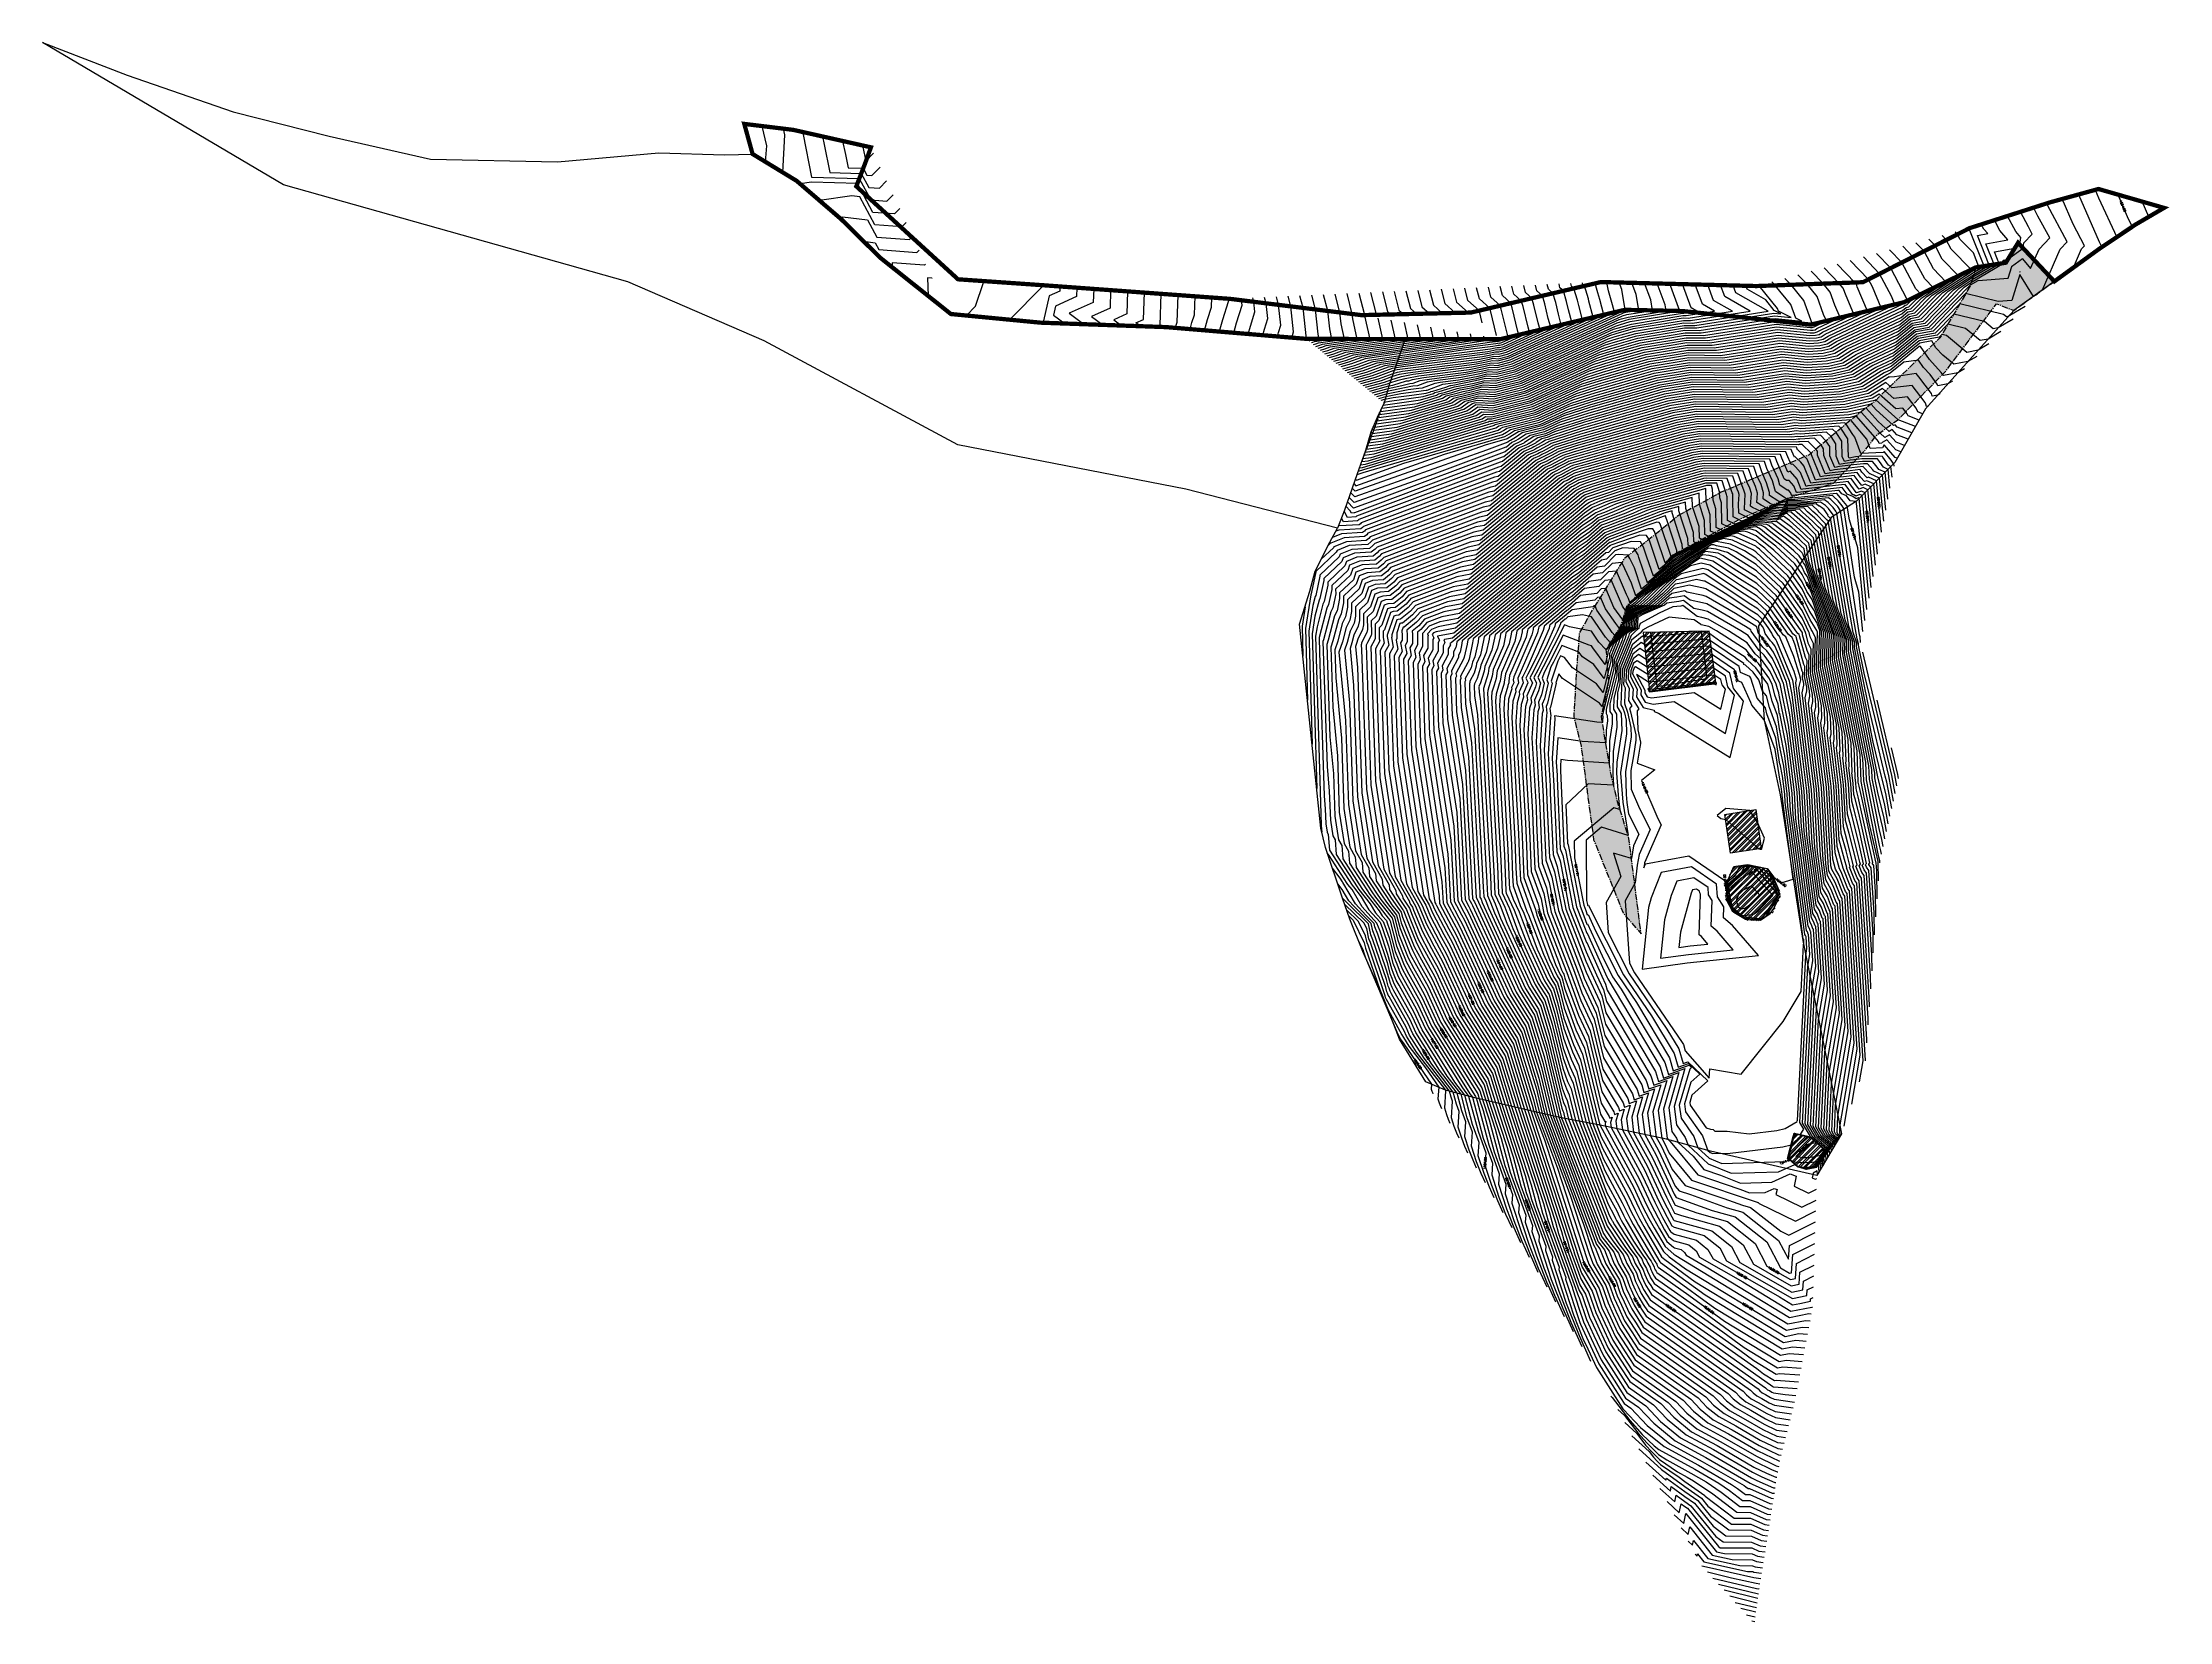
# Model space of a CAD drawing. Header units: metres. Extents: x 1097517 to 1097766, y 877052 to 877236.
import ezdxf

# ---------------------------------------------------------------- set-up
doc = ezdxf.new("R2010")
doc.units = ezdxf.units.M
doc.linetypes.add('CENTER2', pattern=[1.125, 0.75, -0.125, 0.125, -0.125])
doc.linetypes.add('DASHED', pattern=[0.75, 0.5, -0.25])
for name, color, linetype in [('C-TOPO-MAJR', 9, 'Continuous'), ('C-TOPO-MINR', 8, 'Continuous'), ('EDIFICACIONES', 7, 'Continuous'), ('Via', 7, 'CENTER2')]:
    doc.layers.add(name, color=color, linetype=linetype)
doc.styles.get("Standard").update_dxf_attribs({"font": 'simplex.shx'})

msp = doc.modelspace()

# ---------------------------------------------------------------- hatches: boundary and pattern name
at = {"transparency": 33554615}
h = msp.add_hatch(dxfattribs=at)
h.set_pattern_fill('ANSI32', color=5, scale=0.05)
h.paths.add_polyline_path([(1097716.71, 877140.07), (1097719.05, 877139.59), (1097720.68, 877136.49), (1097719.71, 877134.49), (1097718.21, 877133.48), (1097716.64, 877133.54), (1097714.92, 877134.57), (1097714.09, 877136.09), (1097714.32, 877138.3), (1097715.1, 877139.83)])
h.paths.add_polyline_path([(1097724.85, 877104.68), (1097723.57, 877104.44), (1097722.63, 877104.72), (1097721.38, 877105.69), (1097722.18, 877108.64), (1097724.02, 877108.19), (1097725.79, 877106.77)])
at = {"layer": 'EDIFICACIONES', "transparency": 33554615}
h = msp.add_hatch(dxfattribs=at)
h.set_pattern_fill('ANSI32', color=4, scale=0.05)
h.paths.add_polyline_path([(1097717.7, 877146.5), (1097718.3, 877141.95), (1097714.75, 877141.39), (1097714.08, 877145.93)])
h.paths.add_polyline_path([(1097704.54, 877167.18), (1097705.26, 877160.37), (1097713.03, 877161.3), (1097712.25, 877167.36)])
at = {"layer": 'Via', "transparency": 33554602}
h = msp.add_hatch(dxfattribs=at)
h.set_pattern_fill('AR-CONC', color=9, scale=0.01)
h.paths.add_polyline_path([(1097743.41, 877209.88), (1097742.79, 877207.77), (1097739.23, 877201.65), (1097731.62, 877194.24), (1097728.84, 877192.06), (1097723.94, 877187.98), (1097713.66, 877183.59), (1097708.77, 877180.94), (1097704.2, 877177.29), (1097702.28, 877175.79), (1097698.49, 877169.68), (1097697.05, 877167.12), (1097696.74, 877163), (1097696.4, 877157.37), (1097697.26, 877153.92), (1097698.73, 877142.97), (1097702.19, 877134.4), (1097704.28, 877131.96), (1097702.85, 877143.12), (1097701.53, 877147.39), (1097700.77, 877150.6), (1097699.63, 877157.38), (1097700.52, 877161.41), (1097700.21, 877165.2), (1097701.92, 877167.96), (1097702.66, 877170.39), (1097705.58, 877173.12), (1097707.9, 877176.21), (1097715.87, 877180.48), (1097721.42, 877182.88), (1097726.79, 877184.65), (1097730.42, 877188.43), (1097731.78, 877190.23), (1097734.3, 877192.06), (1097739.87, 877197.71), (1097745.85, 877205.64), (1097747.85, 877204.84), (1097752.6, 877208.24), (1097748.36, 877212.76), (1097746.93, 877210.43)])

# ---------------------------------------------------------------- linework, layer by layer
at = {"color": 7, "true_color": 0xf0f0f0, "elevation": 1524.88, "flags": 128}
msp.add_lwpolyline([(1097752.6, 877208.24), (1097747.85, 877204.84), (1097737.53, 877193.34), (1097733.95, 877187.07), (1097729.47, 877182.53), (1097726.49, 877180.65), (1097717.99, 877167.96), (1097718.67, 877156.95), (1097720.55, 877148.2), (1097723.18, 877131.19), (1097727.7, 877108.58), (1097724.84, 877103.7), (1097712.39, 877106.55), (1097707.25, 877107.95), (1097699.48, 877109.58), (1097694.98, 877110.43), (1097691.4, 877111.26), (1097684.84, 877112.8), (1097681.4, 877113.69), (1097679.1, 877114.67), (1097676.04, 877119.65), (1097674.32, 877124.09), (1097671.73, 877129.9), (1097670.23, 877133.67), (1097669.38, 877136.14), (1097667.36, 877142.07), (1097666.84, 877144.31), (1097664.35, 877168.16), (1097665.56, 877172.02), (1097666.17, 877174.38), (1097667.9, 877177.74), (1097668.79, 877179.4), (1097651.04, 877183.94), (1097624.37, 877189.15), (1097601.72, 877201.28), (1097585.81, 877208.21), (1097545.54, 877219.55), (1097517.35, 877236.17), (1097527.24, 877232.34), (1097539.64, 877228.06), (1097550.86, 877225.23), (1097562.73, 877222.55), (1097577.57, 877222.22), (1097589.41, 877223.27), (1097597.08, 877223.05), (1097600.38, 877223.14), (1097605.53, 877220), (1097610.75, 877215.51), (1097615.31, 877211.01), (1097623.57, 877204.43), (1097634.05, 877203.42), (1097648.75, 877202.9), (1097665.21, 877201.52), (1097676.68, 877201.5), (1097687.82, 877201.49), (1097702.37, 877204.92), (1097709.09, 877204.78), (1097724.14, 877203.19), (1097735.03, 877205.81), (1097743.41, 877209.88), (1097746.93, 877210.43), (1097748.36, 877212.76)], close=True, dxfattribs=at)
at = {"color": 7, "linetype": 'DASHED', "true_color": 0xf0f0f0, "const_width": 0.5, "elevation": 1540, "flags": 128}
msp.add_lwpolyline([(1097752.6, 877208.24), (1097757.84, 877212.04), (1097762.11, 877214.9), (1097765.43, 877216.84), (1097757.76, 877219.05), (1097752.07, 877217.48), (1097742.69, 877214.47), (1097730.22, 877208.15), (1097717.75, 877207.7), (1097699.58, 877208.17), (1097684.37, 877204.6), (1097671.58, 877204.3), (1097656.25, 877206.2), (1097634.31, 877207.8), (1097624.4, 877208.49), (1097612.51, 877219.36), (1097613.53, 877222.02), (1097614.22, 877223.92), (1097605.15, 877225.96), (1097599.41, 877226.66), (1097600.38, 877223.14), (1097605.53, 877220), (1097610.75, 877215.51), (1097615.31, 877211.01), (1097623.57, 877204.43), (1097634.05, 877203.42), (1097648.75, 877202.9), (1097665.21, 877201.52), (1097687.82, 877201.49), (1097702.37, 877204.92), (1097709.09, 877204.78), (1097724.14, 877203.19), (1097735.03, 877205.81), (1097743.41, 877209.88), (1097746.93, 877210.43), (1097748.36, 877212.76), (1097752.6, 877208.24)], dxfattribs=at)
at = {"color": 7, "true_color": 0xf0f0f0, "elevation": 1524.88, "flags": 128}
msp.add_lwpolyline([(1097676.68, 877201.5), (1097674.82, 877196.16), (1097674.22, 877194.06), (1097673.4, 877192.32), (1097672.68, 877190.63), (1097672.07, 877188.47), (1097671.07, 877185.76), (1097669.6, 877181.51), (1097668.79, 877179.4)], dxfattribs=at)
at = {"layer": 'C-TOPO-MAJR', "color": 32, "linetype": 'Continuous', "lineweight": -3, "flags": 128}
for points, elevation in [([(1097613.24, 877224.14), (1097613.64, 877222.32), (1097614.53, 877223.24)], 1501), ([(1097617.58, 877216.76), (1097616.97, 877216.13), (1097614.45, 877216.32), (1097612.63, 877219.68), (1097607.27, 877219.84), (1097605.94, 877219.65)], 1502), ([(1097751.22, 877207.24), (1097753.29, 877212.03), (1097754.1, 877212.87), (1097751.79, 877217.16), (1097751.68, 877217.36)], 1523), ([(1097760.03, 877218.39), (1097761.13, 877215.84), (1097761.7, 877214.62)], 1524), ([(1097671.22, 877186.15), (1097671.19, 877186.07), (1097671.36, 877186.09), (1097674.54, 877187.06), (1097687.56, 877190.87), (1097687.82, 877191.03), (1097688.12, 877191.22), (1097692.23, 877192.25), (1097696.09, 877194.02), (1097698.79, 877194.88), (1097706.08, 877196.96), (1097710.11, 877197.63), (1097715.34, 877197.57), (1097720.98, 877198.45), (1097723.66, 877198.18), (1097726.18, 877198.35), (1097727.87, 877198.73), (1097729.42, 877199.7), (1097734.28, 877202), (1097735.97, 877203.38), (1097737.25, 877203.61), (1097740.81, 877207.27), (1097743.08, 877208.76), (1097745.56, 877210.22), (1097744.6, 877212.65), (1097747.16, 877213.12), (1097746.22, 877214.21), (1097745.59, 877215.4)], 1522), ([(1097671.9, 877188.01), (1097671.75, 877187.54), (1097672.71, 877187.67), (1097686.4, 877191.82), (1097686.53, 877191.91), (1097686.79, 877191.9), (1097691.8, 877193.16), (1097696.96, 877195.52), (1097699.28, 877196.26), (1097705.57, 877198.06), (1097709.95, 877198.78), (1097714.34, 877198.73), (1097720.73, 877199.73), (1097723.78, 877199.42), (1097725.68, 877199.55), (1097726.94, 877199.84), (1097728.11, 877200.57), (1097734.6, 877203.63), (1097735.57, 877204.42), (1097736.3, 877204.56), (1097738.33, 877206.65), (1097742.88, 877209.63), (1097740.53, 877212.03), (1097739.96, 877213.09), (1097739.47, 877213.6)], 1521), ([(1097672.38, 877189.57), (1097672.44, 877189.52), (1097672.46, 877189.48), (1097672.3, 877189.01), (1097674.07, 877189.25), (1097684.98, 877192.56), (1097685.64, 877193.01), (1097686.9, 877192.94), (1097691.36, 877194.07), (1097697.82, 877197.02), (1097699.77, 877197.64), (1097705.06, 877199.15), (1097709.78, 877199.93), (1097713.33, 877199.89), (1097720.49, 877201.01), (1097723.9, 877200.66), (1097725.17, 877200.75), (1097726.02, 877200.94), (1097726.8, 877201.43), (1097734.92, 877205.27), (1097735.16, 877205.47), (1097735.35, 877205.5), (1097735.86, 877206.02), (1097736.99, 877206.77), (1097736.4, 877207.37), (1097734.77, 877210.46), (1097733.34, 877211.93)], 1520), ([(1097620.62, 877210.27), (1097620.48, 877210.13), (1097616.72, 877210.41), (1097616.75, 877209.87)], 1503), ([(1097672.83, 877190.98), (1097672.84, 877190.98), (1097672.84, 877190.99), (1097672.94, 877190.9), (1097672.97, 877190.81), (1097672.86, 877190.48), (1097675.42, 877190.83), (1097683.56, 877193.29), (1097684.55, 877193.98), (1097684.81, 877194.05), (1097685.03, 877194.1), (1097687.01, 877193.99), (1097690.93, 877194.98), (1097698.69, 877198.52), (1097700.27, 877199.03), (1097704.55, 877200.25), (1097709.62, 877201.09), (1097712.32, 877201.06), (1097720.24, 877202.29), (1097724.02, 877201.91), (1097724.66, 877201.95), (1097725.09, 877202.05), (1097725.49, 877202.3), (1097730.75, 877204.78), (1097729.56, 877207.61), (1097729.45, 877207.92), (1097729.29, 877208.12), (1097727.21, 877210.27)], 1519), ([(1097636.32, 877207.65), (1097636.3, 877207.12), (1097635.06, 877206.56), (1097634.39, 877203.62), (1097634.68, 877203.4)], 1504), ([(1097644.22, 877207.07), (1097644.13, 877204.46), (1097642.61, 877203.77), (1097643.53, 877203.08)], 1505), ([(1097666.25, 877200.65), (1097666.59, 877200.75), (1097667.02, 877200.9), (1097671.09, 877201.51), (1097670.58, 877203.86), (1097670.51, 877204.43), (1097669.89, 877206.82)], 1509), ([(1097669.41, 877198.04), (1097670.77, 877198.41), (1097672.49, 877199.04), (1097686.57, 877201.14), (1097687.59, 877201.27), (1097687.7, 877201.29), (1097687.75, 877201.31), (1097687.8, 877201.3), (1097687.9, 877201.33), (1097688.73, 877201.71), (1097688.69, 877201.87), (1097687.92, 877205.01), (1097687.81, 877205.41), (1097686.72, 877206.39), (1097686.42, 877207.57)], 1512), ([(1097670.47, 877197.17), (1097672.17, 877197.64), (1097674.31, 877198.42), (1097679.78, 877199.23), (1097686.34, 877200.06), (1097687.04, 877200.2), (1097687.36, 877200.28), (1097687.68, 877200.26), (1097688.33, 877200.42), (1097693.71, 877202.88), (1097693.43, 877203.9), (1097693.02, 877205.61), (1097692.73, 877206.56), (1097692.1, 877207.14), (1097691.92, 877207.82)], 1513), ([(1097750.62, 877206.75), (1097750.18, 877206.49), (1097748.56, 877209.06), (1097747.65, 877206.03), (1097746.02, 877205.9), (1097742.23, 877206.82), (1097738.2, 877202.67), (1097736.38, 877202.34), (1097733.96, 877200.36), (1097730.73, 877198.83), (1097728.79, 877197.63), (1097726.69, 877197.15), (1097723.54, 877196.93), (1097721.22, 877197.17), (1097716.35, 877196.41), (1097710.28, 877196.48), (1097706.59, 877195.87), (1097698.29, 877193.5), (1097695.23, 877192.52), (1097692.66, 877191.35), (1097689.93, 877190.66), (1097689.24, 877190.21), (1097688.62, 877189.85), (1097686.03, 877189.09), (1097670.86, 877183.7), (1097670.49, 877184.08)], 1523), ([(1097671.52, 877196.3), (1097673.56, 877196.86), (1097675.28, 877197.48), (1097675.8, 877197.65), (1097676.38, 877197.75), (1097685.09, 877198.85), (1097686.39, 877199.1), (1097686.97, 877199.25), (1097687.57, 877199.21), (1097688.76, 877199.51), (1097698.68, 877204.05), (1097698.17, 877205.94), (1097698.11, 877206.2), (1097697.66, 877207.72), (1097697.48, 877207.88), (1097697.43, 877208.07)], 1514), ([(1097672.57, 877195.42), (1097674.78, 877196.03), (1097675.25, 877196.13), (1097676.86, 877196.6), (1097677.1, 877196.61), (1097677.56, 877196.78), (1097678.89, 877197.02), (1097683.84, 877197.64), (1097685.73, 877198.01), (1097686.58, 877198.22), (1097687.46, 877198.17), (1097689.2, 877198.61), (1097702.15, 877204.53), (1097702.24, 877204.56), (1097702.5, 877204.63), (1097704.02, 877204.88), (1097703.7, 877206.7), (1097703.19, 877208.08)], 1515), ([(1097673.38, 877192.28), (1097673.4, 877192.24), (1097673.43, 877192.29), (1097673.43, 877192.29), (1097673.48, 877192.14), (1097673.42, 877191.95), (1097676.77, 877192.41), (1097682.14, 877194.03), (1097682.79, 877194.49), (1097684.22, 877194.83), (1097685.41, 877195.13), (1097687.12, 877195.03), (1097690.5, 877195.88), (1097699.55, 877200.02), (1097700.76, 877200.41), (1097704.03, 877201.35), (1097709.45, 877202.24), (1097711.31, 877202.22), (1097720, 877203.57), (1097724.13, 877203.15), (1097724.15, 877203.15), (1097724.17, 877203.16), (1097724.18, 877203.16), (1097724.33, 877203.24), (1097724.3, 877203.32), (1097723.31, 877206.02), (1097721.81, 877207.85), (1097721.08, 877208.6)], 1518), ([(1097673.63, 877194.55), (1097674.42, 877194.77), (1097676.18, 877195.14), (1097679.16, 877195.53), (1097679.25, 877195.53), (1097681.08, 877196.22), (1097681.4, 877196.28), (1097682.59, 877196.43), (1097685.08, 877196.91), (1097686.19, 877197.19), (1097687.35, 877197.12), (1097689.63, 877197.7), (1097701.28, 877203.03), (1097701.75, 877203.18), (1097703.01, 877203.54), (1097709.12, 877204.54), (1097709.29, 877204.54), (1097710.79, 877204.78), (1097710.15, 877205.14), (1097709.12, 877207.92)], 1516), ([(1097673.96, 877193.52), (1097673.97, 877193.51), (1097673.98, 877193.52), (1097673.99, 877193.48), (1097673.97, 877193.42), (1097678.13, 877193.98), (1097680.72, 877194.77), (1097681.03, 877194.99), (1097682.14, 877195.25), (1097683.14, 877195.56), (1097684.42, 877195.81), (1097685.8, 877196.16), (1097687.24, 877196.08), (1097690.06, 877196.79), (1097700.42, 877201.52), (1097701.26, 877201.79), (1097703.52, 877202.44), (1097709.29, 877203.39), (1097710.3, 877203.38), (1097719.12, 877204.76), (1097715.37, 877206.9), (1097715.04, 877207.77)], 1517), ([(1097675.4, 877207.07), (1097675.96, 877204.9), (1097676.5, 877204.41)], 1510), ([(1097680.91, 877207.32), (1097681.34, 877205.65), (1097682.54, 877204.56)], 1511), ([(1097651.54, 877202.66), (1097651.75, 877203.45), (1097652.05, 877204.35), (1097652.12, 877206.5)], 1506), ([(1097658.35, 877202.09), (1097658.59, 877203.02), (1097659.13, 877204.69), (1097659, 877205.86), (1097658.88, 877206.32)], 1507), ([(1097665.15, 877201.52), (1097665.15, 877201.53), (1097665.15, 877201.54), (1097664.76, 877205.14), (1097664.39, 877206.57)], 1508), ([(1097667.31, 877199.78), (1097667.99, 877199.97), (1097668.84, 877200.28), (1097677.03, 877201.5), (1097676.61, 877203.43)], 1510), ([(1097668.36, 877198.91), (1097669.38, 877199.19), (1097670.66, 877199.66), (1097682.97, 877201.5), (1097682.78, 877202.36)], 1511), ([(1097744.94, 877200.94), (1097743.68, 877200.19), (1097742.38, 877199.95), (1097739.98, 877201.93), (1097739.46, 877202.05), (1097739.15, 877201.73), (1097736.78, 877201.29), (1097733.64, 877198.73), (1097732.04, 877197.97), (1097729.72, 877196.52), (1097727.2, 877195.95), (1097723.42, 877195.69), (1097721.46, 877195.89), (1097717.36, 877195.25), (1097710.44, 877195.32), (1097707.1, 877194.77), (1097697.8, 877192.11), (1097694.36, 877191.02), (1097693.1, 877190.44), (1097691.75, 877190.1), (1097690.66, 877189.4), (1097690.56, 877189.34), (1097689.73, 877188.99), (1097688.23, 877187.74), (1097688.03, 877187.7), (1097670.75, 877181.2), (1097670.73, 877181.19), (1097670.72, 877181.17), (1097670.41, 877181.15), (1097670.25, 877181.43), (1097669.75, 877181.95)], 1524), ([(1097739.27, 877195.12), (1097738.97, 877194.95), (1097738.33, 877194.83), (1097738.22, 877195.13), (1097736.75, 877197.09), (1097736.59, 877197.27), (1097736.46, 877197.46), (1097733.9, 877197.1), (1097733.34, 877197.04), (1097733.3, 877197.07), (1097730.64, 877195.41), (1097727.71, 877194.75), (1097723.3, 877194.44), (1097721.71, 877194.61), (1097718.37, 877194.08), (1097710.61, 877194.17), (1097707.61, 877193.68), (1097697.3, 877190.73), (1097693.54, 877189.53), (1097693.4, 877189.44), (1097692.09, 877188.73), (1097691.84, 877188.6), (1097691.71, 877188.53), (1097690.84, 877188.16), (1097687.58, 877185.45), (1097687.14, 877185.37), (1097671.81, 877179.6), (1097671.71, 877179.48), (1097671.52, 877179.33), (1097668.93, 877179.17), (1097668.6, 877179.04)], 1525), ([(1097736.35, 877191.28), (1097734.34, 877192.07), (1097734.33, 877192.08), (1097734.32, 877192.1), (1097734.29, 877192.09), (1097731.72, 877194.41), (1097731.56, 877194.31), (1097728.21, 877193.55), (1097723.18, 877193.2), (1097721.95, 877193.32), (1097719.38, 877192.92), (1097710.77, 877193.02), (1097708.12, 877192.58), (1097696.81, 877189.35), (1097694.44, 877188.59), (1097694.35, 877188.53), (1097693.52, 877188.09), (1097692.97, 877187.8), (1097692.69, 877187.64), (1097691.96, 877187.32), (1097686.93, 877183.16), (1097686.26, 877183.03), (1097672.87, 877177.99), (1097672.68, 877177.78), (1097672.33, 877177.49), (1097670.14, 877177.36), (1097668.72, 877176.8), (1097668.64, 877176.57), (1097666.25, 877174.31), (1097666.25, 877174.29), (1097665.74, 877171.89), (1097665.72, 877171.86), (1097665.65, 877171.58), (1097665.03, 877167.65), (1097665.28, 877159.28)], 1526), ([(1097734.66, 877188.31), (1097734.06, 877188.54), (1097733, 877189.74), (1097732.46, 877189.42), (1097732.41, 877189.33), (1097732.11, 877189.31), (1097732.03, 877189.53), (1097731.65, 877190), (1097729.41, 877192.51), (1097728.72, 877192.35), (1097723.06, 877191.96), (1097722.2, 877192.04), (1097720.39, 877191.76), (1097710.94, 877191.87), (1097708.63, 877191.49), (1097696.32, 877187.96), (1097695.33, 877187.65), (1097695.29, 877187.63), (1097694.95, 877187.44), (1097694.1, 877186.99), (1097693.67, 877186.75), (1097693.07, 877186.49), (1097686.29, 877180.87), (1097685.38, 877180.69), (1097673.93, 877176.38), (1097673.65, 877176.07), (1097673.13, 877175.65), (1097671.35, 877175.54), (1097670.19, 877175.08), (1097669.97, 877174.44), (1097668.1, 877172.67), (1097668.1, 877172.22), (1097667.73, 877170.45), (1097667.53, 877170.05), (1097666.64, 877166.61), (1097666.62, 877166.45), (1097666.7, 877163.53), (1097667.21, 877148.09), (1097667.35, 877146.57), (1097667.41, 877144.81), (1097667.56, 877143.84), (1097667.7, 877143.59), (1097667.86, 877141.74), (1097670.49, 877137.66), (1097670.64, 877137.44), (1097671.54, 877136.3), (1097672.44, 877134.76), (1097673.76, 877133.32), (1097674.04, 877132.58), (1097674.74, 877130.52), (1097675.26, 877128.54), (1097675.52, 877127.88), (1097675.88, 877126.98), (1097676.26, 877126.28), (1097677.97, 877123.2), (1097679.05, 877120.86), (1097683.38, 877113.94), (1097684.11, 877112.99), (1097685.21, 877108.87), (1097686.12, 877106.34), (1097686.02, 877104.91), (1097686.79, 877102.56), (1097687.49, 877100.77), (1097688.12, 877099.37)], 1527), ([(1097733.38, 877184.06), (1097733.17, 877186.27), (1097732.63, 877186.51), (1097732.17, 877187.2), (1097731.91, 877187.48), (1097730.09, 877187.5), (1097729.53, 877187.44), (1097728.73, 877187.35), (1097728.05, 877187.2), (1097727.81, 877187.79), (1097727.75, 877189.55), (1097727.07, 877190.58), (1097726.68, 877190.97), (1097722.94, 877190.71), (1097722.44, 877190.76), (1097721.4, 877190.6), (1097711.1, 877190.71), (1097709.14, 877190.39), (1097696.75, 877186.85), (1097696.4, 877186.75), (1097696.11, 877186.66), (1097695.23, 877186.19), (1097694.65, 877185.86), (1097694.19, 877185.66), (1097685.64, 877178.58), (1097684.5, 877178.36), (1097674.99, 877174.78), (1097674.63, 877174.36), (1097673.94, 877173.81), (1097672.56, 877173.73), (1097671.66, 877173.37), (1097671.3, 877172.31), (1097669.95, 877171.03), (1097669.96, 877170.15), (1097669.71, 877169.01), (1097669.34, 877168.24), (1097668.8, 877166.17), (1097668.46, 877165.15), (1097668.57, 877161.9), (1097669.24, 877154.84), (1097669.52, 877146.62), (1097670.22, 877142.11), (1097670.86, 877140.97), (1097670.97, 877139.7), (1097672.78, 877136.89), (1097673.21, 877136.26), (1097675.16, 877133.78), (1097675.82, 877131.23), (1097676.24, 877130.16), (1097676.82, 877128.73), (1097677.43, 877127.59), (1097678.91, 877124.92), (1097680.51, 877121.45), (1097685.42, 877113.61), (1097685.73, 877112.59), (1097686.51, 877110.22), (1097687.71, 877105.68), (1097689.24, 877101.49), (1097689.16, 877100.47), (1097690.28, 877097.05), (1097691.3, 877094.45), (1097692.22, 877092.41)], 1528), ([(1097732.4, 877178.91), (1097731.82, 877184.91), (1097730.87, 877185.34), (1097730.72, 877185.28), (1097730.11, 877185.93), (1097729.89, 877186.24), (1097728.72, 877186.11), (1097726.26, 877185.84), (1097725.81, 877185.74), (1097724.92, 877187.93), (1097724.91, 877188.38), (1097724.73, 877188.64), (1097723.83, 877189.54), (1097722.82, 877189.47), (1097722.69, 877189.48), (1097722.41, 877189.44), (1097711.27, 877189.56), (1097709.65, 877189.3), (1097699.44, 877186.37), (1097697.91, 877185.95), (1097696.62, 877185.53), (1097696.35, 877185.39), (1097695.62, 877184.97), (1097695.3, 877184.83), (1097684.99, 877176.29), (1097683.62, 877176.02), (1097676.05, 877173.17), (1097675.6, 877172.66), (1097674.75, 877171.97), (1097673.77, 877171.91), (1097673.14, 877171.66), (1097672.63, 877170.18), (1097671.8, 877169.39), (1097671.81, 877168.08), (1097671.7, 877167.56), (1097671.15, 877166.43), (1097671.01, 877165.92), (1097670.89, 877165.55), (1097671.12, 877163.11), (1097671.63, 877148.44), (1097672.87, 877140.38), (1097674.02, 877138.35), (1097674.08, 877137.66), (1097675.07, 877136.12), (1097675.78, 877135.08), (1097676.23, 877134.5), (1097676.38, 877133.91), (1097676.96, 877132.44), (1097677.76, 877130.48), (1097678.59, 877128.91), (1097679.85, 877126.65), (1097681.98, 877122.04), (1097686.4, 877114.97), (1097687.25, 877112.24), (1097689.33, 877105.87), (1097690.22, 877102.5), (1097692.35, 877096.64), (1097692.31, 877096.03), (1097693.77, 877091.55), (1097695.11, 877088.14), (1097696.32, 877085.46)], 1529), ([(1097731.42, 877173.76), (1097730.47, 877183.54), (1097730.06, 877183.72), (1097729.48, 877183.52), (1097729.42, 877183.58), (1097728.5, 877184.85), (1097727.9, 877184.79), (1097723.79, 877184.33), (1097723.57, 877184.28), (1097722.91, 877185.9), (1097722.34, 877186.55), (1097722.01, 877186.88), (1097721.83, 877186.82), (1097721.32, 877187.99), (1097721.21, 877188.3), (1097711.43, 877188.41), (1097710.16, 877188.2), (1097702.13, 877185.9), (1097699.42, 877185.15), (1097697.87, 877184.64), (1097697.17, 877184.4), (1097696.6, 877184.08), (1097696.41, 877184), (1097684.35, 877174), (1097682.74, 877173.69), (1097677.11, 877171.57), (1097676.57, 877170.95), (1097675.55, 877170.13), (1097674.98, 877170.09), (1097674.61, 877169.95), (1097673.96, 877168.05), (1097673.65, 877167.75), (1097673.66, 877166.47), (1097673.71, 877166.2), (1097673.22, 877165.29), (1097673.74, 877150.25), (1097675.52, 877138.66), (1097677.18, 877135.73), (1097677.19, 877135.62), (1097677.36, 877135.35), (1097677.54, 877135.09), (1097677.68, 877134.72), (1097678.7, 877132.22), (1097679.76, 877130.23), (1097680.79, 877128.38), (1097683.45, 877122.63), (1097687.39, 877116.33), (1097688.76, 877111.88), (1097692.15, 877101.52), (1097692.73, 877099.32), (1097695.47, 877091.79), (1097695.45, 877091.59), (1097697.11, 877086.51), (1097697.18, 877086.31), (1097698.12, 877084.29), (1097699.33, 877081.7), (1097700.91, 877079.23), (1097702.31, 877077.05), (1097703.09, 877076.49), (1097704.99, 877074.49), (1097707.63, 877072.35), (1097711.42, 877070.28), (1097716.32, 877067.44), (1097716.53, 877067.3), (1097716.8, 877067.09), (1097716.95, 877067.09), (1097719.47, 877065.97), (1097719.76, 877065.93)], 1530), ([(1097730.44, 877168.61), (1097729.61, 877177.1), (1097728.63, 877180.36), (1097728.38, 877181.98), (1097728.34, 877182.04), (1097727.54, 877182.96), (1097727.2, 877183.39), (1097727.14, 877183.41), (1097727.11, 877183.46), (1097727.09, 877183.46), (1097724.52, 877183.18), (1097721.53, 877182.86), (1097721.42, 877182.86), (1097721.41, 877182.86), (1097721.39, 877182.86), (1097721.38, 877182.86), (1097721.37, 877182.85), (1097721.3, 877182.83), (1097721.27, 877182.84), (1097720.52, 877183.33), (1097720, 877183.69), (1097719.63, 877184.93), (1097718.99, 877186.37), (1097718.72, 877187.18), (1097711.6, 877187.26), (1097710.67, 877187.1), (1097704.82, 877185.43), (1097700.92, 877184.34), (1097699.67, 877183.94), (1097697.74, 877183.28), (1097697.58, 877183.19), (1097697.53, 877183.17), (1097683.7, 877171.7), (1097681.86, 877171.35), (1097678.17, 877169.96), (1097677.54, 877169.24), (1097676.36, 877168.29), (1097676.19, 877168.28), (1097676.08, 877168.23), (1097675.71, 877167.14), (1097675.73, 877166.85), (1097675.72, 877166.48), (1097675.62, 877166.29), (1097675.82, 877165.23), (1097675.42, 877164.48), (1097675.84, 877152.07), (1097678.18, 877136.93), (1097679.09, 877135.32), (1097679.64, 877133.97), (1097680.93, 877131.55), (1097681.73, 877130.11), (1097684.91, 877123.22), (1097688.37, 877117.7), (1097690.27, 877111.53), (1097694.97, 877097.16), (1097695.24, 877096.13), (1097697.13, 877090.93), (1097697.78, 877089.84), (1097698.62, 877087.42), (1097699.41, 877085.71), (1097700.43, 877083.53), (1097701.76, 877081.44), (1097702.95, 877079.6), (1097706.59, 877077.03), (1097708.09, 877075.44), (1097710.17, 877073.75), (1097713.17, 877072.12), (1097717.47, 877069.62), (1097718.96, 877068.92), (1097720.04, 877068.43), (1097720.15, 877068.42)], 1531), ([(1097733.58, 877146.6), (1097733.01, 877149.68), (1097732.83, 877150.39), (1097730.89, 877158.41), (1097729.48, 877165.57), (1097729.49, 877165.96), (1097729.06, 877167.18), (1097727.47, 877176.4), (1097726.78, 877180.86), (1097726.72, 877180.96), (1097726.21, 877181.69), (1097725.85, 877182.06), (1097725.25, 877182.44), (1097724.46, 877182.36), (1097721.4, 877182.29), (1097721.02, 877182.13), (1097720.62, 877182.16), (1097720.29, 877182.12), (1097720, 877182.04), (1097718.3, 877181.34), (1097717.32, 877181.82), (1097717.09, 877181.97), (1097717.17, 877183.43), (1097716.98, 877184.06), (1097716.67, 877184.75), (1097716.23, 877186.05), (1097711.76, 877186.1), (1097711.18, 877186.01), (1097707.51, 877184.96), (1097702.43, 877183.54), (1097701.48, 877183.23), (1097699.45, 877182.54), (1097698.42, 877182.09), (1097697.74, 877181.63), (1097693.34, 877177.94), (1097683.05, 877169.41), (1097680.98, 877169.01), (1097679.23, 877168.36), (1097678.52, 877167.54), (1097678.12, 877167.22), (1097678.13, 877167.03), (1097678.13, 877165.74), (1097677.78, 877165.1), (1097677.94, 877164.26), (1097677.61, 877163.67), (1097677.95, 877153.88), (1097680.65, 877136.4), (1097680.7, 877135.5), (1097682.1, 877132.87), (1097682.67, 877131.84), (1097686.38, 877123.81), (1097689.35, 877119.06), (1097691.56, 877111.91), (1097691.73, 877111.19), (1097692.97, 877107.88), (1097697.6, 877093.55), (1097697.69, 877093.33), (1097699.37, 877090.51), (1097700.05, 877088.53), (1097700.7, 877087.14), (1097701.53, 877085.36), (1097702.62, 877083.66), (1097703.58, 877082.15), (1097710.09, 877077.56), (1097711.18, 877076.39), (1097712.71, 877075.15), (1097714.91, 877073.96), (1097718.07, 877072.12), (1097720.33, 877071.05), (1097720.66, 877071.01)], 1532), ([(1097732.78, 877143.05), (1097732.54, 877144.34), (1097732.06, 877146.29), (1097731.3, 877150.13), (1097731.26, 877151.18), (1097728.55, 877165.03), (1097728.58, 877166.27), (1097727.2, 877170.17), (1097725.58, 877179.58), (1097725.34, 877179.81), (1097724.59, 877180.57), (1097723.75, 877181.32), (1097723.29, 877181.76), (1097721.39, 877181.71), (1097720.64, 877181.4), (1097719.86, 877181.47), (1097719.21, 877181.38), (1097718.63, 877181.22), (1097715.29, 877179.86), (1097714.39, 877180.3), (1097714.33, 877183.04), (1097714.29, 877183.18), (1097714.28, 877183.34), (1097713.74, 877184.93), (1097711.93, 877184.95), (1097711.69, 877184.91), (1097710.2, 877184.49), (1097703.94, 877182.74), (1097703.28, 877182.53), (1097701.89, 877182.05), (1097700.01, 877181.24), (1097699.22, 877180.94), (1097699.1, 877180.89), (1097698.72, 877180.56), (1097697.38, 877179.65), (1097685.83, 877169.96), (1097682.4, 877167.12), (1097680.49, 877166.76), (1097680.47, 877166.74), (1097680.69, 877166.3), (1097680.53, 877166.01), (1097680.53, 877165), (1097679.93, 877163.9), (1097680.05, 877163.29), (1097679.81, 877162.85), (1097680.06, 877155.7), (1097682.03, 877142.91), (1097682.42, 877135.77), (1097683.26, 877134.18), (1097683.61, 877133.56), (1097687.85, 877124.4), (1097690.33, 877120.43), (1097692.18, 877114.44), (1097693.03, 877110.89), (1097698.69, 877095.73), (1097698.84, 877095.35), (1097698.9, 877095.27), (1097699.65, 877093.36), (1097700.95, 877091.17), (1097701.48, 877089.64), (1097701.99, 877088.56), (1097702.63, 877087.18), (1097703.47, 877085.87), (1097704.22, 877084.7), (1097713.58, 877078.09), (1097714.28, 877077.35), (1097715.26, 877076.56), (1097716.66, 877075.79), (1097718.67, 877074.63), (1097720.11, 877073.94), (1097721.35, 877073.77)], 1533), ([(1097732.04, 877138.15), (1097732, 877140.42), (1097730.92, 877145.09), (1097730, 877149.77), (1097729.88, 877152.93), (1097727.61, 877164.48), (1097727.67, 877166.57), (1097725.33, 877173.16), (1097724.45, 877178.27), (1097723.92, 877178.77), (1097723.54, 877179.16), (1097721.39, 877181.08), (1097721.33, 877181.13), (1097720.26, 877180.67), (1097719.09, 877180.78), (1097718.13, 877180.64), (1097717.27, 877180.41), (1097712.29, 877178.38), (1097711.75, 877178.64), (1097711.71, 877180.27), (1097711.1, 877182.18), (1097711.05, 877183.5), (1097705.45, 877181.94), (1097705.09, 877181.82), (1097704.33, 877181.56), (1097703.3, 877181.12), (1097700.12, 877179.91), (1097699.64, 877179.73), (1097698.13, 877178.42), (1097697.02, 877177.67), (1097683.36, 877166.21), (1097683.29, 877165.68), (1097683.12, 877164.89), (1097682.93, 877164.54), (1097682.93, 877164.26), (1097682.09, 877162.7), (1097682.16, 877162.32), (1097682.01, 877162.04), (1097682.17, 877157.51), (1097683.41, 877149.42), (1097684.14, 877136.04), (1097684.43, 877135.5), (1097684.55, 877135.29), (1097689.31, 877124.99), (1097691.32, 877121.79), (1097692.8, 877116.97), (1097694.32, 877110.58), (1097696.23, 877105.49), (1097699.7, 877096.54), (1097701.09, 877094.74), (1097701.62, 877093.39), (1097702.54, 877091.84), (1097702.92, 877090.75), (1097703.27, 877089.99), (1097703.73, 877089.01), (1097704.33, 877088.08), (1097704.86, 877087.25), (1097717.08, 877078.62), (1097717.38, 877078.3), (1097717.8, 877077.96), (1097718.4, 877077.63), (1097719.27, 877077.13), (1097719.89, 877076.84), (1097722.05, 877076.53)], 1534), ([(1097731.43, 877129.73), (1097731.4, 877131.95), (1097730.92, 877139.36), (1097730.63, 877139.74), (1097730.51, 877140.04), (1097730.57, 877140.1), (1097730.65, 877140.2), (1097729.77, 877144.16), (1097729.13, 877146.74), (1097728.92, 877147.48), (1097728.81, 877149.54), (1097728.58, 877151.36), (1097728.61, 877151.51), (1097728.49, 877154.68), (1097726.68, 877163.94), (1097726.76, 877166.88), (1097723.47, 877176.14), (1097723.33, 877176.96), (1097722.51, 877177.73), (1097722.5, 877177.75), (1097722.4, 877177.83), (1097721.78, 877178.31), (1097719.79, 877179.84), (1097719.68, 877179.93), (1097719.61, 877179.97), (1097718.33, 877180.09), (1097717.04, 877179.9), (1097715.9, 877179.59), (1097709.28, 877176.9), (1097709.11, 877176.98), (1097709.1, 877177.49), (1097707.91, 877181.18), (1097707.91, 877181.4), (1097706.95, 877181.14), (1097706.89, 877181.12), (1097706.76, 877181.07), (1097706.59, 877181), (1097705.85, 877180.72), (1097700.48, 877178.68), (1097700.19, 877178.57), (1097697.53, 877176.28), (1097696.66, 877175.69), (1097685.92, 877166.68), (1097685.86, 877166.26), (1097685.5, 877164.6), (1097685.05, 877163.55), (1097685, 877163.26), (1097684.75, 877162.45), (1097684.24, 877161.51), (1097684.27, 877161.34), (1097684.21, 877161.23), (1097684.27, 877159.33), (1097684.8, 877155.93), (1097685.34, 877146.01), (1097685.83, 877137.4), (1097685.87, 877136.34), (1097686.11, 877135.82), (1097686.42, 877135), (1097690.78, 877125.58), (1097692.3, 877123.15), (1097693.43, 877119.5), (1097695.03, 877112.74), (1097695.26, 877112.13), (1097695.42, 877111.78), (1097695.79, 877110.28), (1097699.49, 877100.8), (1097700.51, 877098.19), (1097702.37, 877095.39), (1097703.27, 877094.21), (1097703.59, 877093.42), (1097704.13, 877092.5), (1097704.35, 877091.86), (1097704.56, 877091.41), (1097704.83, 877090.84), (1097705.18, 877090.29), (1097705.5, 877089.8), (1097717.8, 877081.12), (1097718.61, 877080.52), (1097719.89, 877079.74), (1097720.09, 877079.78), (1097722.68, 877079.58)], 1535), ([(1097730.83, 877121.31), (1097730.82, 877122.11), (1097729.79, 877138.17), (1097729.54, 877138.49), (1097729.03, 877139.8), (1097729.13, 877139.91), (1097728.43, 877142.69), (1097727.94, 877144.46), (1097727.66, 877149.35), (1097727.12, 877153.7), (1097727.19, 877154.05), (1097727.11, 877156.43), (1097725.74, 877163.4), (1097725.84, 877167.19), (1097724, 877172.38), (1097723.53, 877173.11), (1097723.11, 877173.97), (1097722.24, 877175.22), (1097720.57, 877176.78), (1097720.02, 877177.27), (1097718.69, 877178.29), (1097717.78, 877179.06), (1097717.76, 877179.07), (1097717, 877179.31), (1097715.96, 877179.16), (1097714.53, 877178.78), (1097709.24, 877176.62), (1097708.47, 877176.15), (1097707.99, 877175.83), (1097706.41, 877174.55), (1097705.89, 877176.08), (1097705.22, 877178.08), (1097704.93, 877178.54), (1097704.12, 877178.58), (1097700.74, 877177.41), (1097700.68, 877177.34), (1097700.64, 877177.34), (1097696.94, 877174.14), (1097696.31, 877173.71), (1097688.48, 877167.14), (1097688.43, 877166.84), (1097688.17, 877165.62), (1097686.97, 877162.87), (1097686.86, 877162.1), (1097686.47, 877160.84), (1097686.34, 877160.41), (1097686.32, 877160.11), (1097687.47, 877139.9), (1097687.59, 877136.68), (1097688.34, 877135.09), (1097689.28, 877132.59), (1097692.25, 877126.17), (1097693.28, 877124.52), (1097694.05, 877122.03), (1097695.15, 877117.43), (1097695.82, 877115.58), (1097696.32, 877114.5), (1097697.43, 877109.97), (1097700.15, 877102.99), (1097701.76, 877100.04), (1097702.22, 877099.06), (1097702.5, 877098.52), (1097702.75, 877098.05), (1097704.49, 877095.09), (1097705.19, 877094.04), (1097705.46, 877093.69), (1097705.56, 877093.44), (1097705.72, 877093.17), (1097705.79, 877092.97), (1097705.85, 877092.84), (1097705.93, 877092.66), (1097706.04, 877092.5), (1097706.13, 877092.35), (1097709.86, 877089.72), (1097714.04, 877086.67), (1097720.59, 877082.68), (1097721.61, 877082.89), (1097723.28, 877082.76)], 1536), ([(1097728.91, 877112.05), (1097729.89, 877117.79), (1097728.66, 877136.98), (1097728.45, 877137.24), (1097727.68, 877139.22), (1097727.47, 877139.58), (1097726.96, 877141.43), (1097726.51, 877149.17), (1097725.66, 877156.04), (1097725.78, 877156.58), (1097725.72, 877158.18), (1097724.8, 877162.86), (1097724.92, 877167.25), (1097724.84, 877167.44), (1097724.05, 877168.67), (1097723.11, 877170.6), (1097721.16, 877173.37), (1097717.69, 877176.63), (1097717.36, 877176.84), (1097714.95, 877177.97), (1097713.93, 877178.17), (1097713.16, 877177.96), (1097711.7, 877177.37), (1097709.53, 877176.04), (1097708.14, 877175.12), (1097703.65, 877171.48), (1097703.15, 877172.96), (1097702.37, 877174.62), (1097702.03, 877175.39), (1097700.88, 877175.27), (1097699.77, 877174.16), (1097698.67, 877174.01), (1097696.35, 877172), (1097695.95, 877171.73), (1097691.03, 877167.6), (1097691.01, 877167.41), (1097690.84, 877166.65), (1097688.9, 877162.18), (1097688.8, 877161.51), (1097688.83, 877161.32), (1097688.69, 877161), (1097688.7, 877160.9), (1097688.3, 877159.59), (1097688.21, 877158.21), (1097689.11, 877142.4), (1097689.25, 877138.75), (1097689.31, 877137.56), (1097690.13, 877135.29), (1097690.57, 877134.36), (1097692.14, 877130.17), (1097693.71, 877126.76), (1097694.26, 877125.88), (1097694.67, 877124.56), (1097695.26, 877122.11), (1097696.38, 877119.02), (1097697.21, 877117.23), (1097699.06, 877109.66), (1097699.62, 877108.23), (1097703.06, 877101.92), (1097704.04, 877099.83), (1097704.64, 877098.66), (1097705.2, 877097.66), (1097706.88, 877094.8), (1097707.58, 877094.19), (1097709.47, 877092.81), (1097721.28, 877085.63), (1097723.12, 877085.99), (1097723.88, 877085.93)], 1537), ([(1097727.15, 877107.65), (1097727.14, 877107.81), (1097727.35, 877108.25), (1097727.05, 877108.5), (1097726.88, 877108.81), (1097727.03, 877111.91), (1097728.51, 877120.56), (1097727.53, 877135.78), (1097727.37, 877136), (1097726.75, 877137.56), (1097726.06, 877138.78), (1097725.87, 877140.16), (1097725.37, 877148.98), (1097724.2, 877158.37), (1097724.36, 877159.12), (1097724.33, 877159.93), (1097723.87, 877162.31), (1097723.93, 877164.55), (1097723.68, 877165.08), (1097723.17, 877166.93), (1097723.14, 877167.15), (1097723.1, 877167.22), (1097720.08, 877171.52), (1097717.79, 877173.67), (1097714.61, 877175.67), (1097713.86, 877176.17), (1097713.31, 877176.47), (1097713.3, 877176.48), (1097711.82, 877176.67), (1097710.59, 877175.92), (1097708.3, 877174.41), (1097704.79, 877171.57), (1097704.08, 877170.86), (1097703.55, 877170.39), (1097702.92, 877170.11), (1097701.99, 877168), (1097701.99, 877167.95), (1097701.95, 877167.93), (1097701.74, 877167.67), (1097701.66, 877167.77), (1097701.32, 877168.26), (1097700.11, 877169.95), (1097699.52, 877171.33), (1097699.18, 877171.3), (1097698.86, 877170.97), (1097696.7, 877170.68), (1097695.75, 877169.86), (1097695.59, 877169.75), (1097693.59, 877168.07), (1097693.58, 877167.99), (1097693.51, 877167.68), (1097692.12, 877164.48), (1097691.04, 877162.33), (1097690.8, 877161.87), (1097691.01, 877161.48), (1097691.03, 877161.3), (1097690.48, 877160.02), (1097690.53, 877159.64), (1097690.26, 877158.76), (1097690.1, 877156.31), (1097690.75, 877144.9), (1097690.86, 877142.27), (1097691.01, 877138.89), (1097692.26, 877135.43), (1097692.5, 877134.23), (1097694.63, 877128.73), (1097694.99, 877127.76), (1097695.18, 877127.35), (1097695.25, 877127.24), (1097695.3, 877127.09), (1097695.37, 877126.79), (1097696.94, 877122.46), (1097698.11, 877119.95), (1097699.69, 877113.5), (1097701.09, 877111.14), (1097701.18, 877110.84), (1097701.6, 877110.99), (1097701.32, 877110.04), (1097701.44, 877109.17), (1097704.37, 877103.8), (1097705.87, 877100.59), (1097706.79, 877098.8), (1097707.64, 877097.27), (1097707.7, 877097.16), (1097707.76, 877097.11), (1097708.16, 877096.86), (1097710.76, 877096.13), (1097712.1, 877095.07), (1097712.69, 877093.95), (1097720.46, 877089.5), (1097721.97, 877088.57), (1097722.86, 877088.75), (1097724.08, 877089.02), (1097724.1, 877089.28), (1097724.4, 877089.43)], 1538), ([(1097726.33, 877106.24), (1097726.29, 877106.65), (1097726.82, 877107.74), (1097726.08, 877108.39), (1097725.64, 877109.15), (1097726.03, 877116.92), (1097727.12, 877123.32), (1097726.4, 877134.59), (1097726.28, 877134.75), (1097725.82, 877135.91), (1097725.31, 877136.81), (1097724.61, 877142.07), (1097724.22, 877148.8), (1097722.74, 877160.71), (1097722.95, 877161.65), (1097722.95, 877161.68), (1097722.93, 877161.77), (1097722.93, 877161.85), (1097722.92, 877161.87), (1097722.81, 877162.27), (1097722.15, 877164.39), (1097721.19, 877166.7), (1097720.9, 877166.92), (1097720.48, 877167.56), (1097718.99, 877169.68), (1097717.89, 877170.71), (1097716.36, 877171.68), (1097712.08, 877174.51), (1097711.98, 877174.57), (1097711.5, 877174.69), (1097708.96, 877174.04), (1097708.45, 877173.7), (1097708.1, 877173.42), (1097706.28, 877171.59), (1097704.94, 877170.39), (1097703.32, 877169.69), (1097702.76, 877168.42), (1097702.72, 877167.84), (1097702.24, 877167.58), (1097700.62, 877165.52), (1097700.59, 877165.42), (1097700.4, 877164.95), (1097700.39, 877164.74), (1097700.08, 877163.47), (1097698.65, 877165.42), (1097698.57, 877165.52), (1097698.48, 877165.65), (1097698.2, 877165.71), (1097695.16, 877166.88), (1097693.42, 877163.43), (1097692.93, 877162.5), (1097692.71, 877161.84), (1097692.96, 877161.27), (1097692.63, 877159.89), (1097692.27, 877159.04), (1097692.36, 877158.38), (1097692.22, 877157.93), (1097692, 877154.41), (1097692.4, 877147.4), (1097692.46, 877145.78), (1097692.71, 877140.23), (1097693.53, 877137.95), (1097694.19, 877134.59), (1097696.11, 877129.62), (1097696.93, 877127.47), (1097697.5, 877125.91), (1097699.01, 877122.68), (1097699.96, 877118.77), (1097703.26, 877113.24), (1097703.47, 877112.55), (1097704.44, 877112.89), (1097703.8, 877110.67), (1097704.07, 877108.62), (1097705.67, 877105.68), (1097707.69, 877101.35), (1097708.28, 877100.22), (1097710.78, 877099.33), (1097714.37, 877098.33), (1097717.6, 877095.77), (1097718.99, 877093.1), (1097721.73, 877091.53), (1097722.32, 877091.66), (1097722.44, 877093.43), (1097724.56, 877094.5)], 1539), ([(1097725.51, 877104.84), (1097725.44, 877105.49), (1097726.3, 877107.24), (1097725.11, 877108.27), (1097724.4, 877109.49), (1097725.03, 877121.93), (1097725.74, 877126.08), (1097725.27, 877133.4), (1097725.19, 877133.5), (1097724.9, 877134.25), (1097724.56, 877134.84), (1097723.34, 877143.98), (1097723.08, 877148.61), (1097721.82, 877158.75), (1097721.29, 877161.38), (1097721.27, 877161.39), (1097720.3, 877163.77), (1097719.77, 877164.89), (1097719.29, 877165.54), (1097718.96, 877165.85), (1097717.98, 877167.2), (1097717.8, 877167.86), (1097715.31, 877169.42), (1097711.9, 877171.42), (1097711.52, 877171.51), (1097709.61, 877171.91), (1097709.38, 877172.08), (1097708.25, 877171.82), (1097707.87, 877171.77), (1097706.32, 877170.39), (1097703.71, 877169.26), (1097703.53, 877168.85), (1097703.45, 877167.73), (1097702.54, 877167.22), (1097702.17, 877166.76), (1097702.06, 877166.3), (1097701.13, 877163.99), (1097701.09, 877162.99), (1097699.76, 877157.57), (1097699.76, 877157.46), (1097699.79, 877157.4), (1097699.79, 877157.26), (1097699.75, 877157), (1097699.75, 877156.66), (1097699.1, 877156.7), (1097695.98, 877157.17), (1097694.14, 877157.46), (1097694.19, 877157.12), (1097694.18, 877157.11), (1097693.89, 877152.51), (1097694.04, 877149.9), (1097694.06, 877149.3), (1097694.41, 877141.56), (1097694.8, 877140.48), (1097695.88, 877134.94), (1097696.96, 877132.16), (1097697.84, 877129.84), (1097697.86, 877129.85), (1097699.08, 877127.17), (1097699.9, 877125.4), (1097700.23, 877124.05), (1097705.43, 877115.35), (1097705.76, 877114.25), (1097707.28, 877114.8), (1097706.27, 877111.3), (1097706.7, 877108.07), (1097706.98, 877107.55), (1097707.56, 877106.32), (1097710.17, 877103.16), (1097717.87, 877100.57), (1097717.94, 877100.54), (1097717.98, 877100.53), (1097718.1, 877100.43), (1097722.32, 877098.36), (1097724.72, 877099.56)], 1540), ([(1097734.39, 877150.14), (1097734.3, 877150.6), (1097733.57, 877153.72)], 1531), ([(1097684.02, 877106.32), (1097683.68, 877107.09), (1097683.3, 877108.06), (1097682.88, 877109.34), (1097683.01, 877111.19), (1097682.7, 877112.05), (1097682.32, 877113.45), (1097679.8, 877116.72), (1097677.58, 877120.27), (1097677.03, 877121.47), (1097675.09, 877124.96), (1097674.94, 877125.24), (1097674.8, 877125.59), (1097674.69, 877125.86), (1097674.49, 877126.64), (1097672.91, 877131.27), (1097672.69, 877131.86), (1097672.4, 877133.13), (1097669.91, 877135.58), (1097669.39, 877136.09)], 1526), ([(1097671.24, 877131.12), (1097671.76, 877130.07), (1097671.77, 877129.99), (1097671.79, 877129.96), (1097672.06, 877129.16), (1097675.82, 877120.23), (1097676.09, 877119.74), (1097676.11, 877119.68), (1097676.22, 877119.51), (1097676.55, 877119.08), (1097679.78, 877114.38), (1097679.73, 877113.78), (1097679.8, 877113.57), (1097679.87, 877113.4), (1097679.93, 877113.27)], 1525), ([(1097702.37, 877074.81), (1097703.78, 877073.54), (1097704.81, 877072.19), (1097705.54, 877071.38), (1097706.44, 877070.51), (1097708.52, 877069.07), (1097709.68, 877068.44), (1097710.4, 877068.02), (1097712.67, 877066.49), (1097715.49, 877064.33), (1097717.06, 877064.32), (1097718.9, 877063.5), (1097719.36, 877063.44)], 1529), ([(1097705.66, 877068.65), (1097707.7, 877066.8), (1097707.8, 877067.33), (1097709.39, 877066.18), (1097710.52, 877065.39), (1097712.72, 877062.69), (1097714.19, 877061.57), (1097717.18, 877061.55), (1097718.33, 877061.03), (1097718.97, 877060.95)], 1528), ([(1097708.95, 877062.5), (1097709.78, 877061.74), (1097709.96, 877062.61), (1097712.59, 877059.31), (1097714.94, 877058.79), (1097717.29, 877058.77), (1097717.76, 877058.56), (1097718.57, 877058.46)], 1527), ([(1097712.03, 877057.36), (1097714.85, 877056.68), (1097717.74, 877056.03), (1097718.17, 877055.97)], 1526), ([(1097717.85, 877053.72), (1097714.64, 877054.5)], 1525), ([(1097717.24, 877051.64), (1097717.56, 877051.56)], 1524)]:
    msp.add_lwpolyline(points, dxfattribs=dict(at, elevation=elevation))
for points, elevation in [([(1097748.57, 877209.37), (1097748.59, 877209.34), (1097748.59, 877209.38), (1097748.57, 877209.37)], 1523), ([(1097724.07, 877108.27), (1097723.17, 877109.84), (1097724.03, 877126.94), (1097724.35, 877128.85), (1097724.14, 877132.2), (1097724.1, 877132.25), (1097723.97, 877132.6), (1097723.81, 877132.87), (1097722.08, 877145.89), (1097721.93, 877148.42), (1097721.24, 877153.97), (1097720.49, 877157.71), (1097720.48, 877157.66), (1097720.3, 877158.8), (1097719.9, 877159.87), (1097719.59, 877161.15), (1097719.23, 877161.9), (1097718.02, 877163.55), (1097717.18, 877164.33), (1097716.58, 877165.16), (1097713.09, 877167.37), (1097712.21, 877167.88), (1097711.32, 877168.1), (1097711.27, 877168.12), (1097710.5, 877168.69), (1097707.57, 877168.97), (1097705.06, 877167.82), (1097704.44, 877167.48), (1097704.38, 877167.33), (1097704.17, 877167.12), (1097703.17, 877166.3), (1097701.92, 877163.18), (1097701.86, 877163.03), (1097701.8, 877161.24), (1097701.52, 877160.14), (1097701.47, 877158.49), (1097701.96, 877157.72), (1097702.01, 877155.74), (1097701.44, 877152.03), (1097701.42, 877150.73), (1097701.61, 877148.21), (1097701.67, 877147.38), (1097701.81, 877146.48), (1097701.09, 877146.7), (1097696.47, 877142.8), (1097696.49, 877140.84), (1097697.57, 877135.3), (1097697.8, 877134.7), (1097697.99, 877134.2), (1097698.07, 877134.23), (1097698.94, 877132.3), (1097701.58, 877127.07), (1097703.73, 877123.93), (1097707.6, 877117.45), (1097708.04, 877115.96), (1097709.9, 877116.62), (1097710.19, 877116.35), (1097709.96, 877116.15), (1097708.74, 877111.93), (1097708.95, 877110.39), (1097710.44, 877108.26), (1097710.93, 877106.94), (1097712.25, 877105.72), (1097713.73, 877105.11), (1097721.16, 877105.35), (1097721.58, 877105.54), (1097721.43, 877105.67), (1097721.38, 877105.69), (1097722.08, 877108.25), (1097722.19, 877108.64), (1097724.02, 877108.19), (1097724.07, 877108.27)], 1541), ([(1097716.75, 877140.05), (1097719.04, 877139.59), (1097719.05, 877139.57), (1097719.25, 877139.21), (1097719.05, 877139.58), (1097719.79, 877138.58), (1097720.66, 877137.93), (1097722.07, 877138.36), (1097720.81, 877147.8), (1097720.79, 877148.24), (1097720.67, 877149.19), (1097720.54, 877149.83), (1097720.54, 877149.82), (1097719.95, 877153.51), (1097718.68, 877156.98), (1097718.68, 877157), (1097717.24, 877158.7), (1097717.13, 877159.02), (1097716.06, 877161.34), (1097715.5, 877161.59), (1097715.21, 877162.82), (1097712.61, 877164.6), (1097712.15, 877164.74), (1097708.39, 877164.32), (1097704.88, 877164.02), (1097703.96, 877164.61), (1097703.37, 877164.13), (1097702.82, 877162.77), (1097702.76, 877161.72), (1097703.35, 877160.62), (1097703.28, 877159.45), (1097704.02, 877158.25), (1097703.81, 877158.03), (1097703.9, 877155.81), (1097704.22, 877154.39), (1097704.22, 877154.23), (1097704.15, 877153.77), (1097703.81, 877151.9), (1097705.9, 877151.12), (1097704.34, 877149.89), (1097706.24, 877145.46), (1097706.62, 877144.69), (1097704.67, 877140.25), (1097704.66, 877140.2), (1097704.6, 877139.69), (1097704.79, 877140.16), (1097709.88, 877141.1), (1097714.09, 877138.2), (1097714.18, 877136.98), (1097714.33, 877138.24), (1097714.5, 877138.38), (1097715.14, 877139.83), (1097716.75, 877140.05)], 1542), ([(1097713.11, 877161.24), (1097713.08, 877161.28), (1097713.07, 877161.33), (1097713.02, 877161.37), (1097713.01, 877161.37), (1097705.38, 877160.52), (1097705.24, 877160.51), (1097705.05, 877160.64), (1097705.19, 877160.38), (1097705.18, 877160.34), (1097705.22, 877160.28), (1097705.29, 877160.26), (1097712.83, 877161.21), (1097713.07, 877161.06), (1097713.11, 877161.24)], 1543), ([(1097717.97, 877134.61), (1097719.69, 877136.46), (1097717.27, 877139.19), (1097715.94, 877138.46), (1097714.52, 877137.23), (1097714.5, 877137.06), (1097714.9, 877135.2), (1097714.98, 877135.06), (1097715.96, 877134.19), (1097716.04, 877134.14), (1097716.48, 877134.09), (1097717.52, 877134.29), (1097717.97, 877134.61)], 1541), ([(1097724.77, 877104.72), (1097725.06, 877105.17), (1097725.77, 877106.76), (1097724.64, 877107.73), (1097724.16, 877108.14), (1097723.32, 877108.35), (1097722.21, 877108.62), (1097721.82, 877107.26), (1097721.4, 877105.7), (1097721.52, 877105.65), (1097721.59, 877105.62), (1097722.38, 877104.95), (1097722.63, 877104.73), (1097722.87, 877104.7), (1097723.53, 877104.5), (1097723.87, 877104.55), (1097724.77, 877104.72)], 1540), ([(1097724.66, 877104.78), (1097725.36, 877105.88), (1097725.75, 877106.75), (1097725.12, 877107.28), (1097724.15, 877108.13), (1097722.45, 877108.55), (1097722.24, 877108.6), (1097721.56, 877106.27), (1097721.41, 877105.71), (1097721.46, 877105.69), (1097721.6, 877105.63), (1097721.97, 877105.32), (1097722.63, 877104.73), (1097723.25, 877104.66), (1097723.46, 877104.59), (1097724.34, 877104.72), (1097724.66, 877104.78)], 1539), ([(1097723.53, 877105.82), (1097723.91, 877105.82), (1097725.35, 877106.1), (1097725.65, 877106.59), (1097725.72, 877106.74), (1097725.61, 877106.84), (1097724.8, 877107.53), (1097723.9, 877107.36), (1097723.28, 877106.83), (1097722.39, 877105.91), (1097723.27, 877105.81), (1097723.53, 877105.82)], 1538)]:
    msp.add_lwpolyline(points, close=True, dxfattribs=dict(at, elevation=elevation))
at = {"layer": 'C-TOPO-MINR', "color": 8, "linetype": 'Continuous', "lineweight": -3, "flags": 128}
for points, elevation in [([(1097601.91, 877222.21), (1097602.03, 877224.11), (1097601.52, 877226.4)], 1501.5), ([(1097603.9, 877220.99), (1097604.17, 877225.37), (1097604.01, 877226.1)], 1501.75), ([(1097606.23, 877225.71), (1097606.29, 877225.42), (1097607.28, 877220.44), (1097612.86, 877220.28), (1097614.21, 877217.77), (1097616.09, 877217.63), (1097616.82, 877218.38)], 1501.75), ([(1097608.57, 877225.19), (1097608.77, 877224.25), (1097609.42, 877220.98), (1097613.09, 877220.87), (1097613.98, 877219.23), (1097615.21, 877219.13), (1097616.05, 877220)], 1501.5), ([(1097610.91, 877224.66), (1097611.25, 877223.09), (1097611.56, 877221.52), (1097613.32, 877221.47), (1097613.74, 877220.68), (1097614.33, 877220.64), (1097615.29, 877221.62)], 1501.25), ([(1097618.34, 877215.13), (1097617.85, 877214.63), (1097614.69, 877214.87), (1097612.93, 877218.13), (1097612, 877218.24), (1097608.21, 877217.7)], 1502.25), ([(1097670.68, 877184.61), (1097670.93, 877184.35), (1097681.28, 877188.03), (1097688.36, 877190.1), (1097688.89, 877190.42), (1097689.48, 877190.8), (1097692.56, 877191.57), (1097695.44, 877192.89), (1097698.42, 877193.84), (1097706.46, 877196.14), (1097710.23, 877196.77), (1097716.1, 877196.7), (1097721.16, 877197.49), (1097723.57, 877197.24), (1097726.56, 877197.45), (1097728.56, 877197.9), (1097730.4, 877199.05), (1097734.04, 877200.77), (1097736.28, 877202.6), (1097737.96, 877202.91), (1097742.67, 877207.74), (1097742.81, 877207.83), (1097743.71, 877208.36), (1097747.22, 877208.64), (1097747.62, 877209.97), (1097747.6, 877210), (1097748.86, 877210.93), (1097748.86, 877210.88), (1097749.83, 877209.74), (1097750.81, 877212.03), (1097752.06, 877213.33), (1097750.68, 877215.89), (1097750.16, 877216.87)], 1522.75), ([(1097754.83, 877209.86), (1097755.77, 877212.04), (1097756.14, 877212.42), (1097754.79, 877214.92), (1097753.51, 877217.88)], 1523.25), ([(1097755.44, 877218.41), (1097757.83, 877212.88), (1097758.14, 877212.24)], 1523.5), ([(1097757.37, 877218.94), (1097757.77, 877218), (1097759.92, 877213.43)], 1523.75), ([(1097763.65, 877215.8), (1097762.89, 877217.57)], 1524.25), ([(1097610.48, 877215.75), (1097610.89, 877215.8), (1097613.82, 877215.45), (1097614.92, 877213.42), (1097618.73, 877213.13), (1097619.1, 877213.51)], 1502.5), ([(1097670.86, 877185.15), (1097671, 877185.01), (1097676.54, 877186.98), (1097688.09, 877190.36), (1097688.53, 877190.62), (1097689.02, 877190.94), (1097692.45, 877191.8), (1097695.66, 877193.27), (1097698.54, 877194.19), (1097706.33, 877196.42), (1097710.19, 877197.05), (1097715.85, 877196.99), (1097721.1, 877197.81), (1097723.6, 877197.55), (1097726.44, 877197.75), (1097728.33, 877198.18), (1097730.07, 877199.27), (1097734.12, 877201.18), (1097736.18, 877202.86), (1097737.72, 877203.14), (1097742.05, 877207.59), (1097742.9, 877208.14), (1097746.74, 877210.4), (1097746.62, 877210.73), (1097747.18, 877210.83), (1097748.94, 877212.14), (1097749.04, 877212.76), (1097750.02, 877213.78), (1097749.57, 877214.61), (1097748.63, 877216.38)], 1522.5), ([(1097671.04, 877185.68), (1097671.06, 877185.66), (1097671.79, 877185.92), (1097687.82, 877190.61), (1097688.18, 877190.82), (1097688.57, 877191.08), (1097692.34, 877192.03), (1097695.88, 877193.64), (1097698.66, 877194.53), (1097706.2, 877196.69), (1097710.15, 877197.34), (1097715.6, 877197.28), (1097721.04, 877198.13), (1097723.63, 877197.86), (1097726.31, 877198.05), (1097728.1, 877198.46), (1097729.74, 877199.48), (1097734.2, 877201.59), (1097736.07, 877203.12), (1097737.49, 877203.38), (1097741.43, 877207.43), (1097742.99, 877208.45), (1097746.15, 877210.31), (1097745.61, 877211.69), (1097747.97, 877212.13), (1097748.55, 877212.56), (1097748.69, 877213.37), (1097748.08, 877214.07), (1097747.11, 877215.89)], 1522.25), ([(1097671.39, 877186.62), (1097671.33, 877186.44), (1097671.7, 877186.49), (1097678.64, 877188.59), (1097687.29, 877191.13), (1097687.47, 877191.23), (1097687.66, 877191.36), (1097692.12, 877192.48), (1097696.31, 877194.39), (1097698.91, 877195.22), (1097705.95, 877197.24), (1097710.07, 877197.92), (1097715.09, 877197.86), (1097720.91, 877198.77), (1097723.69, 877198.49), (1097726.06, 877198.65), (1097727.63, 877199.01), (1097729.09, 877199.92), (1097734.36, 877202.41), (1097735.87, 877203.64), (1097737.01, 877203.85), (1097740.19, 877207.12), (1097743.17, 877209.07), (1097744.97, 877210.13), (1097743.6, 877213.61), (1097744.81, 877213.83), (1097744.36, 877214.35), (1097744.06, 877214.91)], 1521.75), ([(1097671.56, 877187.08), (1097671.47, 877186.81), (1097672.04, 877186.88), (1097682.73, 877190.12), (1097687.02, 877191.38), (1097687.11, 877191.43), (1097687.21, 877191.5), (1097692.01, 877192.71), (1097696.53, 877194.77), (1097699.03, 877195.57), (1097705.82, 877197.51), (1097710.03, 877198.21), (1097714.84, 877198.15), (1097720.85, 877199.09), (1097723.72, 877198.8), (1097725.93, 877198.95), (1097727.4, 877199.28), (1097728.76, 877200.13), (1097734.44, 877202.82), (1097735.77, 877203.9), (1097736.77, 877204.09), (1097739.57, 877206.96), (1097743.26, 877209.38), (1097744.38, 877210.03), (1097742.73, 877214.21), (1097742.59, 877214.36), (1097742.56, 877214.41), (1097742.54, 877214.43)], 1521.5), ([(1097613.37, 877212.93), (1097614.72, 877212.77), (1097615.16, 877211.96), (1097619.6, 877211.63), (1097619.86, 877211.89)], 1502.75), ([(1097671.73, 877187.55), (1097671.61, 877187.17), (1097672.38, 877187.28), (1097686.75, 877191.64), (1097686.76, 877191.64), (1097686.76, 877191.64), (1097691.91, 877192.93), (1097696.74, 877195.14), (1097699.16, 877195.92), (1097705.69, 877197.79), (1097709.99, 877198.49), (1097714.59, 877198.44), (1097720.79, 877199.41), (1097723.75, 877199.11), (1097725.8, 877199.25), (1097727.17, 877199.56), (1097728.43, 877200.35), (1097734.52, 877203.22), (1097735.67, 877204.16), (1097736.53, 877204.32), (1097738.95, 877206.81), (1097743.35, 877209.69), (1097743.78, 877209.94), (1097743.14, 877211.57), (1097741.56, 877213.19), (1097741.26, 877213.75), (1097741.01, 877214.01)], 1521.25), ([(1097672.07, 877188.48), (1097672.07, 877188.48), (1097672.07, 877188.48), (1097671.89, 877187.91), (1097673.05, 877188.07), (1097686.04, 877192), (1097686.31, 877192.19), (1097686.82, 877192.16), (1097691.69, 877193.39), (1097697.17, 877195.9), (1097699.4, 877196.61), (1097705.44, 877198.33), (1097709.9, 877199.07), (1097714.08, 877199.02), (1097720.67, 877200.05), (1097723.81, 877199.73), (1097725.55, 877199.85), (1097726.71, 877200.11), (1097727.78, 877200.78), (1097734.68, 877204.04), (1097735.47, 877204.68), (1097736.06, 877204.79), (1097737.71, 877206.49), (1097741.41, 877208.91), (1097739.5, 877210.86), (1097738.66, 877212.43), (1097737.94, 877213.18)], 1520.75), ([(1097672.18, 877188.84), (1097672.2, 877188.82), (1097672.2, 877188.81), (1097672.03, 877188.28), (1097673.39, 877188.46), (1097685.69, 877192.19), (1097686.09, 877192.46), (1097686.84, 877192.42), (1097691.58, 877193.61), (1097697.39, 877196.27), (1097699.53, 877196.95), (1097705.31, 877198.61), (1097709.86, 877199.36), (1097713.83, 877199.31), (1097720.61, 877200.37), (1097723.84, 877200.04), (1097725.42, 877200.15), (1097726.48, 877200.39), (1097727.45, 877201), (1097734.76, 877204.45), (1097735.37, 877204.95), (1097735.82, 877205.03), (1097737.09, 877206.34), (1097739.93, 877208.2), (1097738.47, 877209.7), (1097737.37, 877211.77), (1097736.41, 877212.77)], 1520.5), ([(1097672.28, 877189.21), (1097672.32, 877189.17), (1097672.33, 877189.14), (1097672.16, 877188.64), (1097673.73, 877188.86), (1097685.33, 877192.37), (1097685.86, 877192.74), (1097686.87, 877192.68), (1097691.47, 877193.84), (1097697.61, 877196.65), (1097699.65, 877197.3), (1097705.18, 877198.88), (1097709.82, 877199.65), (1097713.58, 877199.6), (1097720.55, 877200.69), (1097723.87, 877200.35), (1097725.3, 877200.45), (1097726.25, 877200.67), (1097727.12, 877201.21), (1097734.84, 877204.86), (1097735.26, 877205.21), (1097735.58, 877205.26), (1097736.47, 877206.18), (1097738.46, 877207.48), (1097737.44, 877208.53), (1097736.07, 877211.11), (1097734.88, 877212.35)], 1520.25), ([(1097672.49, 877189.94), (1097672.57, 877189.86), (1097672.59, 877189.81), (1097672.44, 877189.38), (1097674.41, 877189.65), (1097684.62, 877192.74), (1097685.41, 877193.29), (1097686.93, 877193.2), (1097691.26, 877194.29), (1097698.04, 877197.4), (1097699.9, 877197.99), (1097704.93, 877199.43), (1097709.74, 877200.22), (1097713.08, 877200.19), (1097720.42, 877201.33), (1097723.93, 877200.97), (1097725.04, 877201.05), (1097725.78, 877201.22), (1097726.47, 877201.65), (1097735, 877205.68), (1097735.06, 877205.73), (1097735.11, 877205.74), (1097735.24, 877205.87), (1097735.52, 877206.06), (1097735.37, 877206.21), (1097733.47, 877209.8), (1097731.81, 877211.52)], 1519.75), ([(1097672.59, 877190.3), (1097672.69, 877190.21), (1097672.71, 877190.14), (1097672.58, 877189.74), (1097674.74, 877190.04), (1097684.27, 877192.93), (1097685.19, 877193.57), (1097686.96, 877193.47), (1097691.15, 877194.52), (1097698.26, 877197.77), (1097700.02, 877198.34), (1097704.8, 877199.7), (1097709.7, 877200.51), (1097712.82, 877200.48), (1097720.36, 877201.65), (1097723.96, 877201.29), (1097724.91, 877201.35), (1097725.55, 877201.5), (1097726.14, 877201.86), (1097733.96, 877205.56), (1097733.55, 877206.53), (1097732.17, 877209.14), (1097730.28, 877211.1)], 1519.5), ([(1097672.7, 877190.66), (1097672.7, 877190.66), (1097672.7, 877190.66), (1097672.82, 877190.55), (1097672.84, 877190.48), (1097672.72, 877190.11), (1097675.08, 877190.43), (1097683.91, 877193.11), (1097684.97, 877193.84), (1097686.98, 877193.73), (1097691.04, 877194.75), (1097698.47, 877198.15), (1097700.14, 877198.68), (1097704.67, 877199.98), (1097709.66, 877200.8), (1097712.57, 877200.77), (1097720.3, 877201.97), (1097723.99, 877201.6), (1097724.79, 877201.65), (1097725.32, 877201.77), (1097725.81, 877202.08), (1097732.36, 877205.17), (1097731.33, 877207.61), (1097730.87, 877208.48), (1097728.74, 877210.68)], 1519.25), ([(1097672.97, 877191.31), (1097672.98, 877191.29), (1097672.99, 877191.31), (1097673.06, 877191.25), (1097673.1, 877191.14), (1097673, 877190.85), (1097675.76, 877191.22), (1097683.2, 877193.48), (1097684.11, 877194.11), (1097684.66, 877194.24), (1097685.12, 877194.36), (1097687.04, 877194.25), (1097690.82, 877195.2), (1097698.9, 877198.9), (1097700.39, 877199.37), (1097704.42, 877200.52), (1097709.57, 877201.38), (1097712.07, 877201.35), (1097720.18, 877202.61), (1097724.05, 877202.22), (1097724.53, 877202.25), (1097724.86, 877202.33), (1097725.16, 877202.51), (1097729.15, 877204.4), (1097728.25, 877206.54), (1097727.92, 877207.44), (1097727.42, 877208.05), (1097725.68, 877209.85)], 1518.75), ([(1097673.11, 877191.63), (1097673.12, 877191.61), (1097673.14, 877191.64), (1097673.19, 877191.59), (1097673.23, 877191.48), (1097673.14, 877191.21), (1097676.1, 877191.62), (1097682.85, 877193.66), (1097683.67, 877194.24), (1097684.52, 877194.44), (1097685.22, 877194.62), (1097687.07, 877194.51), (1097690.71, 877195.43), (1097699.12, 877199.27), (1097700.52, 877199.72), (1097704.29, 877200.8), (1097709.53, 877201.66), (1097711.81, 877201.64), (1097720.12, 877202.93), (1097724.07, 877202.53), (1097724.41, 877202.55), (1097724.63, 877202.6), (1097724.83, 877202.73), (1097727.54, 877204.01), (1097726.93, 877205.47), (1097726.38, 877206.97), (1097725.55, 877207.98), (1097724.15, 877209.44)], 1518.5), ([(1097621.38, 877208.65), (1097621.36, 877208.63), (1097620.82, 877208.67), (1097620.91, 877206.55)], 1503.25), ([(1097625.39, 877204.25), (1097626.45, 877205.33), (1097627.37, 877208.11)], 1503.5), ([(1097630.44, 877203.77), (1097634.31, 877207.7), (1097634.32, 877207.78), (1097634.34, 877207.79), (1097634.34, 877207.79)], 1503.75), ([(1097638.29, 877207.51), (1097638.26, 877206.46), (1097635.81, 877205.35), (1097635.57, 877204.31), (1097636.89, 877203.32)], 1504.25), ([(1097640.27, 877207.36), (1097640.22, 877205.79), (1097637.39, 877204.52), (1097639.11, 877203.24)], 1504.5), ([(1097642.24, 877207.22), (1097642.18, 877205.13), (1097640, 877204.14), (1097641.32, 877203.16)], 1504.75), ([(1097645.75, 877203), (1097645.21, 877203.4), (1097646.09, 877203.8), (1097646.2, 877206.93)], 1505.25), ([(1097647.96, 877202.92), (1097647.82, 877203.03), (1097648.05, 877203.13), (1097648.17, 877206.79)], 1505.5), ([(1097669.68, 877197.82), (1097671.12, 877198.22), (1097672.94, 877198.88), (1097684.88, 877200.67), (1097687.28, 877200.97), (1097687.53, 877201.02), (1097687.65, 877201.05), (1097687.77, 877201.04), (1097688, 877201.1), (1097689.97, 877202), (1097689.87, 877202.38), (1097689.2, 877205.16), (1097689.04, 877205.69), (1097688.07, 877206.58), (1097687.79, 877207.63)], 1512.25), ([(1097669.94, 877197.6), (1097671.47, 877198.02), (1097673.4, 877198.73), (1097683.18, 877200.19), (1097686.96, 877200.67), (1097687.37, 877200.75), (1097687.55, 877200.79), (1097687.74, 877200.78), (1097688.11, 877200.87), (1097691.22, 877202.29), (1097691.06, 877202.89), (1097690.47, 877205.31), (1097690.27, 877205.98), (1097689.41, 877206.76), (1097689.17, 877207.7)], 1512.5), ([(1097670.2, 877197.38), (1097671.82, 877197.83), (1097673.85, 877198.57), (1097681.48, 877199.71), (1097686.65, 877200.36), (1097687.21, 877200.47), (1097687.45, 877200.53), (1097687.71, 877200.52), (1097688.22, 877200.65), (1097692.46, 877202.59), (1097692.24, 877203.39), (1097691.74, 877205.46), (1097691.5, 877206.27), (1097690.76, 877206.95), (1097690.55, 877207.76)], 1512.75), ([(1097670.73, 877196.95), (1097672.52, 877197.44), (1097674.76, 877198.26), (1097678.08, 877198.76), (1097686.03, 877199.76), (1097686.88, 877199.92), (1097687.26, 877200.02), (1097687.66, 877200), (1097688.44, 877200.19), (1097694.95, 877203.17), (1097694.62, 877204.41), (1097694.29, 877205.76), (1097693.96, 877206.85), (1097693.45, 877207.32), (1097693.3, 877207.88)], 1513.25), ([(1097670.99, 877196.73), (1097672.87, 877197.25), (1097675.22, 877198.1), (1097676.38, 877198.28), (1097685.72, 877199.46), (1097686.72, 877199.65), (1097687.16, 877199.76), (1097687.63, 877199.74), (1097688.55, 877199.97), (1097696.19, 877203.46), (1097695.8, 877204.92), (1097695.56, 877205.91), (1097695.2, 877207.14), (1097694.79, 877207.51), (1097694.68, 877207.95)], 1513.5), ([(1097671.26, 877196.51), (1097673.22, 877197.05), (1097675.41, 877197.85), (1097675.57, 877197.9), (1097675.75, 877197.94), (1097685.4, 877199.15), (1097686.55, 877199.38), (1097687.07, 877199.5), (1097687.6, 877199.47), (1097688.65, 877199.74), (1097697.44, 877203.76), (1097696.99, 877205.43), (1097696.84, 877206.05), (1097696.43, 877207.43), (1097696.14, 877207.69), (1097696.06, 877208.01)], 1513.75), ([(1097671.27, 877206.88), (1097671.93, 877204.34), (1097671.97, 877204.31)], 1509.25), ([(1097671.78, 877196.08), (1097673.91, 877196.66), (1097675.15, 877197.12), (1097676.02, 877197.39), (1097677.01, 877197.57), (1097684.78, 877198.55), (1097686.22, 877198.83), (1097686.87, 877198.99), (1097687.54, 877198.95), (1097688.87, 877199.29), (1097699.93, 877204.34), (1097699.44, 877206.14), (1097699.21, 877206.92), (1097698.89, 877208.01), (1097698.83, 877208.07), (1097698.81, 877208.14)], 1514.25), ([(1097672.05, 877195.86), (1097674.26, 877196.47), (1097675.02, 877196.75), (1097676.25, 877197.13), (1097677.64, 877197.38), (1097684.47, 877198.25), (1097686.06, 877198.55), (1097686.77, 877198.73), (1097687.52, 877198.69), (1097688.98, 877199.06), (1097701.17, 877204.63), (1097700.94, 877205.52), (1097700.45, 877207.15), (1097700.32, 877207.91), (1097700.23, 877208.15)], 1514.5), ([(1097672.31, 877195.64), (1097674.61, 877196.28), (1097674.89, 877196.38), (1097675.86, 877196.68), (1097676.51, 877196.87), (1097676.57, 877196.87), (1097676.68, 877196.91), (1097678.27, 877197.2), (1097684.16, 877197.94), (1097685.9, 877198.28), (1097686.68, 877198.48), (1097687.49, 877198.43), (1097689.09, 877198.83), (1097702.36, 877204.9), (1097702.37, 877204.9), (1097702.38, 877204.91), (1097702.43, 877204.91), (1097702.01, 877207.3), (1097701.71, 877208.12)], 1514.75), ([(1097672.65, 877206.94), (1097673.27, 877204.53), (1097673.48, 877204.34)], 1509.5), ([(1097672.84, 877195.21), (1097674.69, 877195.72), (1097676.31, 877196.06), (1097677.22, 877196.32), (1097677.64, 877196.34), (1097678.44, 877196.64), (1097679.52, 877196.83), (1097683.53, 877197.34), (1097685.57, 877197.73), (1097686.48, 877197.96), (1097687.43, 877197.91), (1097689.31, 877198.38), (1097701.93, 877204.15), (1097702.12, 877204.21), (1097702.63, 877204.36), (1097705.61, 877204.85), (1097705.4, 877206.1), (1097704.68, 877208.04)], 1515.25), ([(1097673.1, 877194.99), (1097674.6, 877195.4), (1097677.37, 877195.98), (1097677.57, 877196.04), (1097678.18, 877196.07), (1097679.32, 877196.5), (1097680.15, 877196.65), (1097683.22, 877197.03), (1097685.41, 877197.46), (1097686.39, 877197.7), (1097687.4, 877197.65), (1097689.41, 877198.15), (1097701.72, 877203.78), (1097702, 877203.87), (1097702.76, 877204.08), (1097707.2, 877204.82), (1097707.09, 877205.49), (1097706.16, 877208)], 1515.5), ([(1097673.24, 877191.95), (1097673.26, 877191.93), (1097673.28, 877191.96), (1097673.31, 877191.94), (1097673.35, 877191.81), (1097673.28, 877191.58), (1097676.44, 877192.01), (1097682.49, 877193.85), (1097683.23, 877194.36), (1097684.37, 877194.63), (1097685.32, 877194.87), (1097687.1, 877194.77), (1097690.61, 877195.66), (1097699.34, 877199.65), (1097700.64, 877200.06), (1097704.16, 877201.07), (1097709.49, 877201.95), (1097711.56, 877201.93), (1097720.06, 877203.25), (1097724.1, 877202.84), (1097724.28, 877202.85), (1097724.4, 877202.88), (1097724.5, 877202.95), (1097725.94, 877203.62), (1097725.61, 877204.39), (1097724.85, 877206.49), (1097723.68, 877207.91), (1097722.61, 877209.02)], 1518.25), ([(1097673.36, 877194.77), (1097674.51, 877195.09), (1097677.05, 877195.62), (1097678.29, 877195.78), (1097678.71, 877195.8), (1097680.2, 877196.36), (1097680.78, 877196.46), (1097682.91, 877196.73), (1097685.24, 877197.18), (1097686.29, 877197.45), (1097687.38, 877197.38), (1097689.52, 877197.92), (1097701.5, 877203.4), (1097701.87, 877203.52), (1097702.89, 877203.81), (1097708.79, 877204.79), (1097708.78, 877204.89), (1097707.64, 877207.96)], 1515.75), ([(1097673.52, 877192.59), (1097673.55, 877192.56), (1097673.57, 877192.6), (1097673.61, 877192.48), (1097673.56, 877192.32), (1097677.11, 877192.8), (1097681.78, 877194.22), (1097682.35, 877194.61), (1097684.08, 877195.03), (1097685.51, 877195.39), (1097687.15, 877195.29), (1097690.39, 877196.11), (1097699.77, 877200.4), (1097700.89, 877200.76), (1097703.91, 877201.62), (1097709.41, 877202.53), (1097711.06, 877202.51), (1097719.94, 877203.9), (1097723.06, 877203.58), (1097722.37, 877203.93), (1097721.78, 877205.55), (1097719.94, 877207.78), (1097719.55, 877208.19)], 1517.75), ([(1097673.67, 877192.9), (1097673.69, 877192.88), (1097673.7, 877192.91), (1097673.74, 877192.81), (1097673.69, 877192.68), (1097677.45, 877193.2), (1097681.43, 877194.4), (1097681.91, 877194.74), (1097683.61, 877195.15), (1097683.82, 877195.21), (1097684.1, 877195.26), (1097685.61, 877195.64), (1097687.18, 877195.56), (1097690.28, 877196.34), (1097699.99, 877200.77), (1097701.01, 877201.1), (1097703.78, 877201.89), (1097709.37, 877202.82), (1097710.81, 877202.8), (1097719.87, 877204.22), (1097721.84, 877204.01), (1097720.35, 877204.78), (1097720.24, 877205.07), (1097718.07, 877207.71), (1097718.02, 877207.77)], 1517.5), ([(1097673.82, 877193.21), (1097673.83, 877193.19), (1097673.84, 877193.21), (1097673.86, 877193.14), (1097673.83, 877193.05), (1097677.79, 877193.59), (1097681.07, 877194.58), (1097681.47, 877194.86), (1097682.87, 877195.2), (1097683.48, 877195.39), (1097684.26, 877195.54), (1097685.71, 877195.9), (1097687.21, 877195.82), (1097690.17, 877196.56), (1097700.2, 877201.15), (1097701.13, 877201.45), (1097703.65, 877202.17), (1097709.33, 877203.1), (1097710.55, 877203.09), (1097719.81, 877204.54), (1097720.61, 877204.45), (1097719.83, 877204.85), (1097718.85, 877206.09), (1097716.67, 877207.34), (1097716.53, 877207.73)], 1517.25), ([(1097673.89, 877194.34), (1097674.33, 877194.46), (1097675.3, 877194.66), (1097677.47, 877194.94), (1097679.14, 877195.17), (1097679.65, 877195.32), (1097679.71, 877195.37), (1097679.93, 877195.42), (1097681.45, 877195.89), (1097681.96, 877196.08), (1097682.03, 877196.09), (1097682.28, 877196.13), (1097684.91, 877196.64), (1097686.09, 877196.93), (1097687.32, 877196.86), (1097689.74, 877197.47), (1097701.07, 877202.65), (1097701.63, 877202.83), (1097703.14, 877203.26), (1097709.16, 877204.26), (1097709.54, 877204.25), (1097712.87, 877204.77), (1097711.46, 877205.58), (1097710.6, 877207.88)], 1516.25), ([(1097674.03, 877207.01), (1097674.62, 877204.72), (1097674.99, 877204.38)], 1509.75), ([(1097674.11, 877193.83), (1097674.11, 877193.82), (1097674.11, 877193.83), (1097674.12, 877193.81), (1097674.11, 877193.79), (1097678.47, 877194.38), (1097680.36, 877194.95), (1097680.59, 877195.11), (1097681.4, 877195.31), (1097682.79, 877195.74), (1097684.59, 877196.09), (1097685.9, 877196.42), (1097687.26, 877196.34), (1097689.96, 877197.02), (1097700.63, 877201.9), (1097701.38, 877202.14), (1097703.4, 877202.72), (1097709.24, 877203.68), (1097710.05, 877203.67), (1097717.04, 877204.76), (1097714.06, 877206.46), (1097713.56, 877207.81)], 1516.75), ([(1097674.15, 877194.12), (1097674.24, 877194.14), (1097674.43, 877194.18), (1097674.85, 877194.23), (1097678.8, 877194.77), (1097680.01, 877195.14), (1097680.15, 877195.24), (1097680.67, 877195.36), (1097682.45, 877195.92), (1097684.75, 877196.36), (1097686, 877196.67), (1097687.29, 877196.6), (1097689.85, 877197.24), (1097700.85, 877202.28), (1097701.5, 877202.48), (1097703.27, 877202.99), (1097709.2, 877203.97), (1097709.8, 877203.96), (1097714.95, 877204.77), (1097712.76, 877206.02), (1097712.08, 877207.85)], 1516.5), ([(1097676.78, 877207.13), (1097677.31, 877205.09), (1097678.01, 877204.45)], 1510.25), ([(1097678.16, 877207.2), (1097678.65, 877205.27), (1097679.52, 877204.48)], 1510.5), ([(1097679.53, 877207.26), (1097680, 877205.46), (1097681.03, 877204.52)], 1510.75), ([(1097682.29, 877207.38), (1097682.69, 877205.83), (1097684.05, 877204.59)], 1511.25), ([(1097685.69, 877203.41), (1097685.38, 877204.72), (1097685.34, 877204.83), (1097684.03, 877206.02), (1097683.66, 877207.45)], 1511.5), ([(1097687.37, 877201.9), (1097686.65, 877204.86), (1097686.58, 877205.12), (1097685.38, 877206.21), (1097685.04, 877207.51)], 1511.75), ([(1097649.84, 877202.8), (1097649.93, 877203.11), (1097650.04, 877203.47), (1097650.15, 877206.64)], 1505.75), ([(1097653.24, 877202.52), (1097653.58, 877203.79), (1097654.06, 877205.23), (1097654.1, 877206.35)], 1506.25), ([(1097656.07, 877206.21), (1097656.07, 877206.12), (1097655.99, 877205.87), (1097655.32, 877203.77), (1097654.94, 877202.38)], 1506.5), ([(1097656.64, 877202.23), (1097656.96, 877203.39), (1097657.62, 877205.48), (1097657.56, 877206.03), (1097657.5, 877206.25)], 1506.75), ([(1097660.05, 877201.95), (1097660.23, 877202.65), (1097660.63, 877203.91), (1097660.44, 877205.68), (1097660.26, 877206.38)], 1507.25), ([(1097661.75, 877201.81), (1097661.87, 877202.28), (1097662.14, 877203.12), (1097661.88, 877205.5), (1097661.63, 877206.44)], 1507.5), ([(1097663.45, 877201.66), (1097663.51, 877201.9), (1097663.65, 877202.33), (1097663.32, 877205.32), (1097663.01, 877206.51)], 1507.75), ([(1097665.46, 877201.31), (1097665.55, 877201.33), (1097665.65, 877201.37), (1097666.64, 877201.51), (1097666.51, 877202.09), (1097666.2, 877204.96), (1097665.76, 877206.63)], 1508.25), ([(1097665.73, 877201.09), (1097665.89, 877201.13), (1097666.1, 877201.21), (1097668.12, 877201.51), (1097667.87, 877202.68), (1097667.64, 877204.79), (1097667.14, 877206.69)], 1508.5), ([(1097665.99, 877200.87), (1097666.24, 877200.94), (1097666.56, 877201.06), (1097669.61, 877201.51), (1097669.22, 877203.27), (1097669.07, 877204.61), (1097668.52, 877206.76)], 1508.75), ([(1097747.78, 877203.84), (1097746.03, 877202.82), (1097745.46, 877202.71), (1097744.42, 877203.57), (1097740.85, 877204.43), (1097738.67, 877202.2), (1097736.58, 877201.82), (1097733.8, 877199.54), (1097731.38, 877198.4), (1097729.25, 877197.07), (1097726.95, 877196.55), (1097723.48, 877196.31), (1097721.34, 877196.53), (1097716.86, 877195.83), (1097710.36, 877195.9), (1097706.84, 877195.32), (1097698.05, 877192.8), (1097694.8, 877191.77), (1097692.88, 877190.89), (1097690.84, 877190.38), (1097689.95, 877189.81), (1097689.52, 877189.55), (1097689.17, 877189.4), (1097688.55, 877188.88), (1097688.47, 877188.87), (1097680.04, 877185.7), (1097670.72, 877182.39), (1097670.12, 877183.01)], 1523.5), ([(1097749.2, 877205.3), (1097747.21, 877204.13), (1097747.01, 877204.09), (1097746.64, 877204.39), (1097741.54, 877205.62), (1097738.44, 877202.44), (1097736.48, 877202.08), (1097733.88, 877199.95), (1097731.05, 877198.62), (1097729.02, 877197.35), (1097726.82, 877196.85), (1097723.51, 877196.62), (1097721.28, 877196.85), (1097716.61, 877196.12), (1097710.32, 877196.19), (1097706.71, 877195.59), (1097698.17, 877193.15), (1097695.01, 877192.14), (1097692.77, 877191.12), (1097690.39, 877190.52), (1097689.6, 877190.01), (1097689, 877189.65), (1097688.9, 877189.61), (1097688.71, 877189.46), (1097688.69, 877189.45), (1097686.2, 877188.52), (1097670.79, 877183.04), (1097670.31, 877183.55)], 1523.25), ([(1097666.52, 877200.43), (1097666.94, 877200.55), (1097667.47, 877200.75), (1097672.58, 877201.51), (1097671.98, 877204.23)], 1509.25), ([(1097666.78, 877200.22), (1097667.29, 877200.36), (1097667.93, 877200.59), (1097674.06, 877201.51), (1097673.52, 877203.96)], 1509.5), ([(1097667.04, 877200), (1097667.64, 877200.16), (1097668.38, 877200.43), (1097675.55, 877201.51), (1097675.06, 877203.7)], 1509.75), ([(1097667.57, 877199.56), (1097668.33, 877199.77), (1097669.29, 877200.12), (1097678.51, 877201.5), (1097678.15, 877203.16)], 1510.25), ([(1097667.83, 877199.35), (1097668.68, 877199.58), (1097669.75, 877199.97), (1097680, 877201.5), (1097679.69, 877202.9)], 1510.5), ([(1097668.1, 877199.13), (1097669.03, 877199.39), (1097670.21, 877199.81), (1097681.48, 877201.5), (1097681.23, 877202.63)], 1510.75), ([(1097668.62, 877198.69), (1097669.73, 877199), (1097671.12, 877199.5), (1097684.45, 877201.5), (1097684.32, 877202.1)], 1511.25), ([(1097685.86, 877201.83), (1097685.93, 877201.5), (1097671.57, 877199.35), (1097670.08, 877198.8), (1097668.89, 877198.47)], 1511.5), ([(1097746.36, 877202.39), (1097744.85, 877201.5), (1097743.92, 877201.33), (1097742.2, 877202.75), (1097740.16, 877203.24), (1097738.91, 877201.96), (1097736.68, 877201.56), (1097733.72, 877199.13), (1097731.71, 877198.18), (1097729.48, 877196.8), (1097727.07, 877196.25), (1097723.45, 877196), (1097721.4, 877196.21), (1097717.11, 877195.54), (1097710.4, 877195.61), (1097706.97, 877195.05), (1097697.92, 877192.46), (1097694.58, 877191.39), (1097692.99, 877190.66), (1097691.3, 877190.24), (1097690.31, 877189.61), (1097690.04, 877189.44), (1097689.45, 877189.19), (1097688.39, 877188.31), (1097688.25, 877188.28), (1097673.89, 877182.89), (1097670.66, 877181.74), (1097669.94, 877182.48)], 1523.75), ([(1097687.4, 877201.57), (1097687.42, 877201.49), (1097672.03, 877199.19), (1097670.43, 877198.61), (1097669.15, 877198.26)], 1511.75), ([(1097742.1, 877198.03), (1097741.32, 877197.57), (1097739.63, 877197.26), (1097739.61, 877197.3), (1097739.38, 877197.61), (1097738, 877199.12), (1097736.95, 877200.65), (1097736.81, 877200.63), (1097733.48, 877197.91), (1097732.69, 877197.54), (1097730.18, 877195.97), (1097727.45, 877195.35), (1097723.36, 877195.07), (1097721.59, 877195.25), (1097717.87, 877194.67), (1097710.52, 877194.75), (1097707.35, 877194.23), (1097697.55, 877191.42), (1097693.93, 877190.27), (1097693.31, 877189.98), (1097692.66, 877189.82), (1097691.99, 877189.39), (1097691.92, 877189.35), (1097691.38, 877189.05), (1097691.28, 877189), (1097691.22, 877188.97), (1097690.29, 877188.57), (1097687.9, 877186.59), (1097687.59, 877186.53), (1097671.28, 877180.4), (1097671.22, 877180.34), (1097671.12, 877180.25), (1097669.48, 877180.15), (1097669.24, 877180.58)], 1524.5), ([(1097743.52, 877199.48), (1097742.5, 877198.88), (1097740.83, 877198.57), (1097739.56, 877199.62), (1097738.73, 877200.49), (1097738.28, 877201.29), (1097736.89, 877201.03), (1097733.56, 877198.32), (1097732.36, 877197.75), (1097729.95, 877196.24), (1097727.33, 877195.65), (1097723.39, 877195.38), (1097721.53, 877195.57), (1097717.61, 877194.96), (1097710.48, 877195.04), (1097707.22, 877194.5), (1097697.68, 877191.77), (1097694.15, 877190.64), (1097693.21, 877190.21), (1097692.2, 877189.96), (1097691.18, 877189.3), (1097691.16, 877189.29), (1097691.02, 877189.21), (1097690.99, 877189.2), (1097690.98, 877189.19), (1097690.01, 877188.78), (1097688.06, 877187.17), (1097687.81, 877187.12), (1097671.01, 877180.8), (1097670.98, 877180.76), (1097670.92, 877180.71), (1097669.94, 877180.65), (1097669.54, 877181.37)], 1524.25), ([(1097740.68, 877196.57), (1097740.15, 877196.26), (1097738.98, 877196.04), (1097738.91, 877196.22), (1097738.07, 877197.35), (1097737.3, 877198.19), (1097736.71, 877199.05), (1097735.01, 877198.81), (1097733.4, 877197.5), (1097733.02, 877197.32), (1097730.41, 877195.69), (1097727.58, 877195.05), (1097723.33, 877194.75), (1097721.65, 877194.93), (1097718.12, 877194.38), (1097710.56, 877194.46), (1097707.48, 877193.95), (1097697.43, 877191.08), (1097693.71, 877189.89), (1097693.42, 877189.76), (1097693.11, 877189.68), (1097692.8, 877189.48), (1097692.68, 877189.4), (1097691.73, 877188.89), (1097691.56, 877188.8), (1097691.47, 877188.75), (1097690.57, 877188.36), (1097687.74, 877186.02), (1097687.36, 877185.95), (1097671.54, 877180), (1097671.46, 877179.91), (1097671.32, 877179.79), (1097669.02, 877179.65), (1097668.94, 877179.8)], 1524.75), ([(1097736.78, 877192.02), (1097735.49, 877192.53), (1097735.38, 877192.75), (1097734.88, 877193.42), (1097734.05, 877193.33), (1097732.12, 877195.07), (1097731.33, 877194.58), (1097728.09, 877193.85), (1097723.21, 877193.51), (1097721.89, 877193.65), (1097719.13, 877193.21), (1097710.73, 877193.31), (1097707.99, 877192.86), (1097696.93, 877189.69), (1097694.21, 877188.82), (1097694.11, 877188.76), (1097693.16, 877188.25), (1097692.69, 877188), (1097692.45, 877187.86), (1097691.68, 877187.53), (1097687.09, 877183.73), (1097686.48, 877183.61), (1097672.6, 877178.39), (1097672.44, 877178.2), (1097672.13, 877177.95), (1097669.84, 877177.81), (1097668.35, 877177.22), (1097668.31, 877177.1), (1097666.87, 877175.75)], 1525.75), ([(1097737.2, 877192.76), (1097736.64, 877192.98), (1097736.44, 877193.41), (1097735.43, 877194.74), (1097733.82, 877194.57), (1097732.51, 877195.74), (1097731.1, 877194.86), (1097727.96, 877194.15), (1097723.24, 877193.82), (1097721.83, 877193.97), (1097718.88, 877193.5), (1097710.69, 877193.6), (1097707.86, 877193.13), (1097697.06, 877190.04), (1097693.99, 877189.06), (1097693.87, 877188.98), (1097692.81, 877188.41), (1097692.4, 877188.2), (1097692.2, 877188.08), (1097691.4, 877187.74), (1097687.26, 877184.3), (1097686.7, 877184.2), (1097672.34, 877178.79), (1097672.19, 877178.63), (1097671.92, 877178.41), (1097669.54, 877178.27), (1097667.98, 877177.65), (1097667.97, 877177.63), (1097667.72, 877177.39)], 1525.5), ([(1097737.85, 877193.67), (1097737.79, 877193.63), (1097737.67, 877193.61), (1097737.58, 877193.89), (1097737.49, 877194.08), (1097735.99, 877196.06), (1097733.58, 877195.8), (1097732.91, 877196.41), (1097730.87, 877195.14), (1097727.83, 877194.45), (1097723.27, 877194.13), (1097721.77, 877194.29), (1097718.62, 877193.79), (1097710.65, 877193.88), (1097707.73, 877193.4), (1097697.18, 877190.38), (1097693.77, 877189.29), (1097693.64, 877189.21), (1097692.45, 877188.57), (1097692.12, 877188.4), (1097691.96, 877188.3), (1097691.12, 877187.95), (1097687.42, 877184.88), (1097686.92, 877184.78), (1097672.07, 877179.19), (1097671.95, 877179.06), (1097671.72, 877178.87), (1097669.24, 877178.72), (1097668.21, 877178.31)], 1525.25), ([(1097735.93, 877190.54), (1097734.24, 877191.2), (1097733.98, 877191.49), (1097733.8, 877191.38), (1097731.78, 877193.22), (1097731.18, 877193.89), (1097728.34, 877193.25), (1097723.15, 877192.89), (1097722.02, 877193), (1097719.63, 877192.63), (1097710.81, 877192.73), (1097708.24, 877192.31), (1097696.69, 877189), (1097694.66, 877188.35), (1097694.58, 877188.31), (1097693.88, 877187.92), (1097693.25, 877187.6), (1097692.94, 877187.41), (1097692.24, 877187.12), (1097686.77, 877182.59), (1097686.04, 877182.45), (1097673.13, 877177.59), (1097672.92, 877177.35), (1097672.53, 877177.03), (1097670.45, 877176.9), (1097669.09, 877176.37), (1097668.97, 877176.03), (1097666.71, 877173.9), (1097666.71, 877173.77), (1097666.23, 877171.53), (1097666.17, 877171.41), (1097665.9, 877170.34), (1097665.43, 877167.35), (1097665.81, 877154.12)], 1526.25), ([(1097735.51, 877189.79), (1097734.18, 877190.31), (1097733.65, 877190.91), (1097733.28, 877190.68), (1097732, 877191.85), (1097730.59, 877193.43), (1097728.47, 877192.95), (1097723.12, 877192.58), (1097722.08, 877192.68), (1097719.88, 877192.34), (1097710.85, 877192.44), (1097708.37, 877192.03), (1097696.56, 877188.66), (1097694.88, 877188.12), (1097694.82, 877188.08), (1097694.24, 877187.76), (1097693.53, 877187.39), (1097693.18, 877187.19), (1097692.52, 877186.91), (1097686.61, 877182.01), (1097685.82, 877181.86), (1097673.4, 877177.19), (1097673.17, 877176.92), (1097672.73, 877176.57), (1097670.75, 877176.45), (1097669.45, 877175.94), (1097669.3, 877175.5), (1097667.17, 877173.49), (1097667.17, 877173.26), (1097666.73, 877171.17), (1097666.63, 877170.96), (1097666.14, 877169.09), (1097665.83, 877167.05), (1097666.35, 877148.97)], 1526.5), ([(1097735.08, 877189.05), (1097734.12, 877189.43), (1097733.33, 877190.32), (1097732.77, 877189.99), (1097732.22, 877190.49), (1097730, 877192.97), (1097728.59, 877192.65), (1097723.09, 877192.27), (1097722.14, 877192.36), (1097720.14, 877192.05), (1097710.89, 877192.16), (1097708.5, 877191.76), (1097696.44, 877188.31), (1097695.11, 877187.88), (1097695.06, 877187.85), (1097694.59, 877187.6), (1097693.82, 877187.19), (1097693.42, 877186.97), (1097692.79, 877186.7), (1097686.45, 877181.44), (1097685.6, 877181.28), (1097673.66, 877176.79), (1097673.41, 877176.5), (1097672.93, 877176.11), (1097671.05, 877176), (1097669.82, 877175.51), (1097669.64, 877174.97), (1097667.64, 877173.08), (1097667.64, 877172.74), (1097667.23, 877170.81), (1097667.08, 877170.5), (1097666.39, 877167.85), (1097666.22, 877166.75), (1097666.83, 877145.99), (1097666.87, 877144.64), (1097666.88, 877144.51), (1097666.89, 877144.35), (1097666.9, 877144.27), (1097666.91, 877144.25), (1097666.95, 877143.83)], 1526.75), ([(1097734.24, 877187.56), (1097733.99, 877187.66), (1097732.97, 877188.81), (1097732.72, 877189.12), (1097732.51, 877188.78), (1097731.05, 877188.72), (1097730.66, 877189.79), (1097728.85, 877192), (1097728.82, 877192.04), (1097728.82, 877192.05), (1097723.03, 877191.64), (1097722.26, 877191.72), (1097720.64, 877191.47), (1097710.98, 877191.58), (1097708.75, 877191.21), (1097696.19, 877187.62), (1097695.55, 877187.41), (1097695.53, 877187.4), (1097695.31, 877187.28), (1097694.38, 877186.79), (1097693.91, 877186.52), (1097693.35, 877186.28), (1097686.12, 877180.29), (1097685.16, 877180.11), (1097674.19, 877175.98), (1097673.9, 877175.64), (1097673.34, 877175.19), (1097671.66, 877175.09), (1097670.56, 877174.66), (1097670.3, 877173.9), (1097668.56, 877172.26), (1097668.57, 877171.7), (1097668.22, 877170.09), (1097667.98, 877169.6), (1097667.14, 877166.35), (1097667.07, 877166.13), (1097667.55, 877151.54), (1097667.82, 877148.64), (1097667.94, 877145.26), (1097668.23, 877143.4), (1097668.49, 877142.94), (1097668.64, 877141.23), (1097671.07, 877137.47), (1097671.29, 877137.15), (1097672.6, 877135.47), (1097673.22, 877134.41), (1097674.13, 877133.42), (1097674.32, 877132.91), (1097674.81, 877131.49), (1097675.4, 877129.21), (1097675.7, 877128.45), (1097676.12, 877127.42), (1097676.55, 877126.61), (1097678.2, 877123.63), (1097679.41, 877121.01), (1097684.27, 877113.24), (1097684.56, 877112.87), (1097685.83, 877108.07), (1097686.9, 877105.13), (1097686.81, 877103.8), (1097687.66, 877101.18), (1097688.44, 877099.19), (1097689.15, 877097.63)], 1527.25), ([(1097733.87, 877186.64), (1097733.84, 877186.95), (1097733.77, 877186.99), (1097733.52, 877187.34), (1097732.7, 877188.37), (1097732.62, 877188.23), (1097729.99, 877188.12), (1097729.28, 877190.05), (1097729.03, 877190.35), (1097728.24, 877191.56), (1097728.11, 877191.69), (1097723, 877191.33), (1097722.32, 877191.4), (1097720.89, 877191.18), (1097711.02, 877191.29), (1097708.88, 877190.94), (1097696.07, 877187.27), (1097695.78, 877187.18), (1097695.77, 877187.17), (1097695.67, 877187.12), (1097694.66, 877186.59), (1097694.16, 877186.3), (1097693.63, 877186.08), (1097685.96, 877179.72), (1097684.94, 877179.53), (1097674.46, 877175.58), (1097674.14, 877175.22), (1097673.54, 877174.73), (1097671.96, 877174.63), (1097670.93, 877174.23), (1097670.63, 877173.37), (1097669.02, 877171.85), (1097669.03, 877171.18), (1097668.72, 877169.73), (1097668.43, 877169.15), (1097667.7, 877166.29), (1097667.53, 877165.8), (1097667.89, 877154.99), (1097668.3, 877150.71), (1097668.47, 877145.71), (1097668.89, 877142.97), (1097669.28, 877142.28), (1097669.42, 877140.72), (1097671.64, 877137.28), (1097671.93, 877136.85), (1097673.66, 877134.64), (1097674, 877134.06), (1097674.5, 877133.51), (1097674.6, 877133.24), (1097674.87, 877132.46), (1097675.54, 877129.89), (1097675.88, 877129.02), (1097676.35, 877127.86), (1097676.84, 877126.93), (1097678.44, 877124.06), (1097679.78, 877121.16), (1097684.93, 877112.93), (1097684.98, 877112.77), (1097685.1, 877112.4), (1097686.46, 877107.28), (1097687.68, 877103.91), (1097687.59, 877102.69), (1097688.53, 877099.8), (1097689.4, 877097.61), (1097690.17, 877095.89)], 1527.5), ([(1097733.63, 877185.35), (1097733.5, 877186.61), (1097733.2, 877186.75), (1097732.55, 877187.7), (1097732.49, 877187.78), (1097730.01, 877187.8), (1097729.73, 877187.77), (1097729.35, 877187.73), (1097728.61, 877187.56), (1097728.53, 877187.75), (1097728.46, 877189.84), (1097727.65, 877191.07), (1097727.39, 877191.33), (1097722.97, 877191.02), (1097722.38, 877191.08), (1097721.14, 877190.89), (1097711.06, 877191), (1097709.01, 877190.66), (1097696.07, 877186.96), (1097696.03, 877186.95), (1097695.99, 877186.94), (1097694.94, 877186.39), (1097694.4, 877186.08), (1097693.91, 877185.87), (1097685.8, 877179.15), (1097684.72, 877178.94), (1097674.72, 877175.18), (1097674.38, 877174.79), (1097673.74, 877174.27), (1097672.26, 877174.18), (1097671.3, 877173.8), (1097670.97, 877172.84), (1097669.49, 877171.44), (1097669.49, 877170.67), (1097669.22, 877169.37), (1097668.89, 877168.69), (1097668.25, 877166.23), (1097668, 877165.48), (1097668.23, 877158.45), (1097668.77, 877152.77), (1097668.99, 877146.17), (1097669.55, 877142.54), (1097670.07, 877141.63), (1097670.19, 877140.21), (1097672.21, 877137.09), (1097672.57, 877136.56), (1097674.72, 877133.81), (1097674.78, 877133.71), (1097674.87, 877133.61), (1097674.89, 877133.56), (1097674.93, 877133.43), (1097675.68, 877130.56), (1097676.06, 877129.59), (1097676.59, 877128.29), (1097677.13, 877127.26), (1097678.67, 877124.49), (1097680.15, 877121.3), (1097685.17, 877113.27), (1097685.36, 877112.68), (1097685.8, 877111.31), (1097687.09, 877106.48), (1097688.46, 877102.7), (1097688.38, 877101.58), (1097689.41, 877098.43), (1097690.35, 877096.03), (1097691.2, 877094.15)], 1527.75), ([(1097733.14, 877182.78), (1097732.83, 877185.93), (1097732.07, 877186.27), (1097731.78, 877186.7), (1097731.33, 877187.19), (1097730.18, 877187.2), (1097729.33, 877187.11), (1097728.11, 877186.97), (1097727.49, 877186.84), (1097727.09, 877187.82), (1097727.04, 877189.26), (1097726.49, 877190.1), (1097725.97, 877190.61), (1097722.91, 877190.4), (1097722.5, 877190.44), (1097721.65, 877190.31), (1097711.14, 877190.43), (1097709.27, 877190.12), (1097697.42, 877186.73), (1097696.78, 877186.55), (1097696.24, 877186.37), (1097695.51, 877185.99), (1097694.89, 877185.63), (1097694.46, 877185.45), (1097685.48, 877178), (1097684.28, 877177.77), (1097675.25, 877174.38), (1097674.87, 877173.94), (1097674.14, 877173.35), (1097672.87, 877173.27), (1097672.03, 877172.94), (1097671.63, 877171.77), (1097670.41, 877170.62), (1097670.42, 877169.63), (1097670.21, 877168.64), (1097669.79, 877167.79), (1097669.36, 877166.1), (1097668.95, 877164.9), (1097669.71, 877156.91), (1097670.05, 877147.07), (1097670.88, 877141.68), (1097671.65, 877140.32), (1097671.75, 877139.19), (1097673.35, 877136.7), (1097673.85, 877135.96), (1097675.43, 877133.96), (1097675.96, 877131.9), (1097676.42, 877130.73), (1097677.06, 877129.17), (1097677.72, 877127.92), (1097679.14, 877125.36), (1097680.88, 877121.6), (1097685.67, 877113.95), (1097686.11, 877112.5), (1097687.21, 877109.13), (1097688.34, 877104.89), (1097690.02, 877100.28), (1097689.95, 877099.36), (1097691.15, 877095.68), (1097692.25, 877092.87), (1097693.24, 877090.68)], 1528.25), ([(1097732.89, 877181.49), (1097732.49, 877185.59), (1097731.5, 877186.04), (1097731.39, 877186.2), (1097730.75, 877186.9), (1097730.27, 877186.9), (1097729.12, 877186.78), (1097727.49, 877186.6), (1097726.93, 877186.47), (1097726.36, 877187.86), (1097726.33, 877188.96), (1097725.9, 877189.61), (1097725.26, 877190.25), (1097722.88, 877190.09), (1097722.57, 877190.12), (1097721.9, 877190.02), (1097711.18, 877190.14), (1097709.39, 877189.84), (1097698.09, 877186.61), (1097697.16, 877186.35), (1097696.37, 877186.09), (1097695.79, 877185.79), (1097695.13, 877185.41), (1097694.74, 877185.25), (1097685.32, 877177.43), (1097684.06, 877177.19), (1097675.52, 877173.98), (1097675.11, 877173.51), (1097674.34, 877172.89), (1097673.17, 877172.82), (1097672.4, 877172.51), (1097671.97, 877171.24), (1097670.87, 877170.21), (1097670.88, 877169.11), (1097670.71, 877168.28), (1097670.24, 877167.34), (1097669.91, 877166.04), (1097669.6, 877165.11), (1097670.18, 877158.98), (1097670.58, 877147.53), (1097671.54, 877141.25), (1097672.44, 877139.66), (1097672.53, 877138.68), (1097673.93, 877136.51), (1097674.5, 877135.67), (1097675.69, 877134.14), (1097676.1, 877132.57), (1097676.6, 877131.3), (1097677.29, 877129.6), (1097678.01, 877128.25), (1097679.38, 877125.79), (1097681.25, 877121.75), (1097685.91, 877114.29), (1097686.49, 877112.41), (1097687.92, 877108.05), (1097688.97, 877104.09), (1097690.79, 877099.06), (1097690.74, 877098.25), (1097692.03, 877094.3), (1097693.21, 877091.29), (1097694.27, 877088.94)], 1528.5), ([(1097732.65, 877180.2), (1097732.15, 877185.25), (1097731.07, 877185.74), (1097731.03, 877185.73), (1097730.28, 877186.52), (1097730.24, 877186.59), (1097728.92, 877186.44), (1097726.88, 877186.22), (1097726.37, 877186.11), (1097725.64, 877187.89), (1097725.62, 877188.67), (1097725.32, 877189.12), (1097724.55, 877189.9), (1097722.85, 877189.78), (1097722.63, 877189.8), (1097722.15, 877189.73), (1097711.22, 877189.85), (1097709.52, 877189.57), (1097698.76, 877186.49), (1097697.53, 877186.15), (1097696.49, 877185.81), (1097696.07, 877185.59), (1097695.38, 877185.19), (1097695.02, 877185.04), (1097685.15, 877176.86), (1097683.84, 877176.61), (1097675.78, 877173.57), (1097675.36, 877173.08), (1097674.55, 877172.43), (1097673.47, 877172.36), (1097672.77, 877172.09), (1097672.3, 877170.71), (1097671.34, 877169.8), (1097671.35, 877168.59), (1097671.2, 877167.92), (1097670.7, 877166.89), (1097670.46, 877165.98), (1097670.24, 877165.33), (1097670.65, 877161.04), (1097671.1, 877147.98), (1097672.21, 877140.82), (1097673.23, 877139.01), (1097673.3, 877138.17), (1097674.5, 877136.32), (1097675.14, 877135.37), (1097675.96, 877134.32), (1097676.24, 877133.24), (1097676.78, 877131.87), (1097677.53, 877130.04), (1097678.3, 877128.58), (1097679.61, 877126.22), (1097681.61, 877121.89), (1097686.16, 877114.63), (1097686.87, 877112.32), (1097688.62, 877106.96), (1097689.6, 877103.3), (1097691.57, 877097.85), (1097691.52, 877097.14), (1097692.9, 877092.92), (1097694.16, 877089.72), (1097695.29, 877087.2)], 1528.75), ([(1097732.16, 877177.62), (1097731.48, 877184.56), (1097730.67, 877184.93), (1097730.41, 877184.84), (1097729.94, 877185.35), (1097729.54, 877185.9), (1097728.51, 877185.78), (1097725.64, 877185.46), (1097725.25, 877185.38), (1097724.2, 877187.96), (1097724.19, 877188.08), (1097724.15, 877188.15), (1097723.12, 877189.18), (1097722.79, 877189.16), (1097722.75, 877189.16), (1097722.66, 877189.15), (1097711.31, 877189.27), (1097709.78, 877189.02), (1097700.11, 877186.26), (1097698.29, 877185.75), (1097696.75, 877185.25), (1097696.64, 877185.19), (1097695.87, 877184.75), (1097695.58, 877184.62), (1097684.83, 877175.71), (1097683.4, 877175.44), (1097676.31, 877172.77), (1097675.84, 877172.23), (1097674.95, 877171.51), (1097674.08, 877171.46), (1097673.51, 877171.23), (1097672.96, 877169.64), (1097672.26, 877168.98), (1097672.27, 877167.56), (1097672.2, 877167.2), (1097671.6, 877165.98), (1097671.57, 877165.86), (1097671.54, 877165.77), (1097671.59, 877165.18), (1097672.16, 877148.89), (1097673.53, 877139.95), (1097674.81, 877137.7), (1097674.86, 877137.15), (1097675.64, 877135.93), (1097676.42, 877134.78), (1097676.5, 877134.68), (1097676.53, 877134.58), (1097677.14, 877133.01), (1097678, 877130.91), (1097678.89, 877129.24), (1097680.08, 877127.08), (1097682.35, 877122.19), (1097686.65, 877115.31), (1097687.63, 877112.15), (1097690.03, 877104.78), (1097690.85, 877101.7), (1097693.13, 877095.43), (1097693.09, 877094.92), (1097694.65, 877090.17), (1097696.07, 877086.56), (1097697.34, 877083.72)], 1529.25), ([(1097731.91, 877176.34), (1097731.14, 877184.22), (1097730.47, 877184.53), (1097730.1, 877184.4), (1097729.76, 877184.76), (1097729.19, 877185.55), (1097728.31, 877185.45), (1097725.03, 877185.09), (1097724.69, 877185.01), (1097723.69, 877187.47), (1097723.55, 877187.63), (1097722.62, 877188.57), (1097722.58, 877188.56), (1097722.48, 877188.8), (1097722.46, 877188.86), (1097711.35, 877188.99), (1097709.9, 877188.75), (1097700.78, 877186.14), (1097698.66, 877185.55), (1097696.97, 877184.99), (1097696.88, 877184.96), (1097696.11, 877184.52), (1097695.86, 877184.41), (1097684.67, 877175.14), (1097683.18, 877174.85), (1097676.58, 877172.37), (1097676.08, 877171.8), (1097675.15, 877171.05), (1097674.38, 877171), (1097673.87, 877170.8), (1097673.3, 877169.11), (1097672.73, 877168.57), (1097672.74, 877167.04), (1097672.7, 877166.84), (1097672.3, 877166.03), (1097672.12, 877165.7), (1097672.68, 877149.34), (1097674.2, 877139.52), (1097675.6, 877137.04), (1097675.64, 877136.64), (1097676.22, 877135.74), (1097676.83, 877134.82), (1097677.32, 877133.58), (1097678.23, 877131.35), (1097679.18, 877129.57), (1097680.32, 877127.52), (1097682.71, 877122.34), (1097686.89, 877115.65), (1097688, 877112.06), (1097690.74, 877103.69), (1097691.48, 877100.91), (1097693.91, 877094.21), (1097693.88, 877093.81), (1097695.52, 877088.79), (1097697.02, 877084.98), (1097698.37, 877081.98)], 1529.5), ([(1097731.67, 877175.05), (1097730.8, 877183.88), (1097730.26, 877184.13), (1097729.79, 877183.96), (1097729.59, 877184.17), (1097728.84, 877185.2), (1097728.1, 877185.12), (1097724.41, 877184.71), (1097724.13, 877184.65), (1097723.3, 877186.69), (1097722.94, 877187.09), (1097722.31, 877187.73), (1097722.21, 877187.69), (1097721.9, 877188.39), (1097721.83, 877188.58), (1097711.39, 877188.7), (1097710.03, 877188.47), (1097701.45, 877186.02), (1097699.04, 877185.35), (1097697.42, 877184.82), (1097697.02, 877184.68), (1097696.36, 877184.3), (1097696.13, 877184.21), (1097684.51, 877174.57), (1097682.96, 877174.27), (1097676.84, 877171.97), (1097676.33, 877171.38), (1097675.35, 877170.59), (1097674.68, 877170.55), (1097674.24, 877170.37), (1097673.63, 877168.58), (1097673.19, 877168.16), (1097673.2, 877166.52), (1097673.19, 877166.48), (1097673.11, 877166.3), (1097672.67, 877165.5), (1097673.21, 877149.8), (1097674.86, 877139.09), (1097676.39, 877136.39), (1097676.41, 877136.13), (1097676.79, 877135.55), (1097677.19, 877134.96), (1097677.5, 877134.15), (1097678.47, 877131.78), (1097679.47, 877129.9), (1097680.55, 877127.95), (1097683.08, 877122.48), (1097687.14, 877115.99), (1097688.38, 877111.97), (1097691.44, 877102.61), (1097692.1, 877100.11), (1097694.69, 877093), (1097694.67, 877092.7), (1097696.39, 877087.42), (1097697.56, 877084.44), (1097697.8, 877083.93), (1097699.05, 877081.25), (1097700.69, 877078.68), (1097702.15, 877076.41), (1097702.22, 877076.36), (1097704.21, 877074.25), (1097706.99, 877072), (1097710.99, 877069.82), (1097714.84, 877067.59), (1097715.57, 877067.1), (1097716.47, 877066.4), (1097716.98, 877066.4), (1097719.33, 877065.35), (1097719.66, 877065.31)], 1529.75), ([(1097731.18, 877172.47), (1097730.13, 877183.2), (1097729.86, 877183.32), (1097729.37, 877183.15), (1097729.23, 877183.24), (1097728.99, 877183.34), (1097728.15, 877184.51), (1097727.7, 877184.45), (1097723.18, 877183.96), (1097723.01, 877183.92), (1097722.52, 877185.12), (1097721.73, 877186.01), (1097721.7, 877186.04), (1097721.45, 877185.95), (1097720.74, 877187.58), (1097720.59, 877188.02), (1097711.47, 877188.12), (1097710.29, 877187.93), (1097702.8, 877185.78), (1097699.79, 877184.94), (1097698.32, 877184.46), (1097697.31, 877184.12), (1097696.85, 877183.86), (1097696.69, 877183.79), (1097684.18, 877173.42), (1097682.52, 877173.1), (1097677.37, 877171.17), (1097676.81, 877170.52), (1097675.76, 877169.67), (1097675.29, 877169.64), (1097674.98, 877169.52), (1097674.29, 877167.51), (1097674.11, 877167.34), (1097674.12, 877166.6), (1097674.24, 877165.96), (1097673.77, 877165.09), (1097674.26, 877150.7), (1097676.19, 877138.23), (1097677.9, 877135.2), (1097678.94, 877132.66), (1097680.05, 877130.56), (1097681.02, 877128.81), (1097683.81, 877122.78), (1097687.63, 877116.68), (1097689.14, 877111.79), (1097692.85, 877100.43), (1097693.36, 877098.52), (1097696.24, 877090.58), (1097696.24, 877090.48), (1097697.02, 877088.08), (1097697.54, 877086.58), (1097698.44, 877084.65), (1097699.6, 877082.16), (1097701.12, 877079.79), (1097702.47, 877077.68), (1097703.97, 877076.63), (1097705.76, 877074.73), (1097708.26, 877072.7), (1097711.86, 877070.74), (1097717.02, 877067.74), (1097717.27, 877067.63), (1097719.61, 877066.58), (1097719.86, 877066.55)], 1530.25), ([(1097730.93, 877171.19), (1097729.79, 877182.86), (1097729.66, 877182.92), (1097729.42, 877182.83), (1097729.04, 877183.1), (1097728.37, 877183.37), (1097727.8, 877184.16), (1097727.49, 877184.12), (1097722.56, 877183.58), (1097722.45, 877183.56), (1097722.14, 877184.33), (1097721.59, 877184.95), (1097721.27, 877184.97), (1097721.02, 877185.15), (1097720.95, 877185.37), (1097720.15, 877187.18), (1097719.97, 877187.74), (1097711.51, 877187.83), (1097710.41, 877187.65), (1097703.47, 877185.67), (1097700.17, 877184.74), (1097698.77, 877184.29), (1097697.45, 877183.84), (1097697.09, 877183.63), (1097696.97, 877183.58), (1097684.02, 877172.85), (1097682.3, 877172.52), (1097677.64, 877170.76), (1097677.06, 877170.1), (1097675.96, 877169.21), (1097675.59, 877169.18), (1097675.35, 877169.09), (1097674.63, 877166.98), (1097674.58, 877166.93), (1097674.58, 877166.73), (1097674.77, 877165.72), (1097674.32, 877164.89), (1097674.79, 877151.16), (1097676.85, 877137.8), (1097678.3, 877135.24), (1097679.17, 877133.09), (1097680.34, 877130.89), (1097681.26, 877129.24), (1097684.18, 877122.93), (1097687.88, 877117.02), (1097689.52, 877111.7), (1097693.56, 877099.34), (1097693.99, 877097.73), (1097696.95, 877089.56), (1097696.98, 877089.51), (1097697.9, 877086.86), (1097698.76, 877085), (1097699.88, 877082.62), (1097701.33, 877080.34), (1097702.63, 877078.32), (1097704.84, 877076.76), (1097706.54, 877074.96), (1097708.9, 877073.05), (1097712.3, 877071.2), (1097717.17, 877068.37), (1097717.83, 877068.06), (1097719.76, 877067.2), (1097719.95, 877067.18)], 1530.5), ([(1097730.69, 877169.9), (1097729.48, 877182.3), (1097729.41, 877182.5), (1097728.74, 877182.59), (1097728.28, 877183.18), (1097727.76, 877183.39), (1097727.45, 877183.81), (1097727.29, 877183.79), (1097721.94, 877183.2), (1097721.89, 877183.19), (1097721.75, 877183.55), (1097721.5, 877183.83), (1097721.35, 877183.84), (1097720.51, 877184.42), (1097720.29, 877185.15), (1097719.57, 877186.77), (1097719.34, 877187.46), (1097711.55, 877187.55), (1097710.54, 877187.38), (1097704.14, 877185.55), (1097700.55, 877184.54), (1097699.22, 877184.11), (1097697.59, 877183.56), (1097697.33, 877183.41), (1097697.25, 877183.37), (1097683.86, 877172.28), (1097682.08, 877171.93), (1097677.9, 877170.36), (1097677.3, 877169.67), (1097676.16, 877168.75), (1097675.89, 877168.73), (1097675.72, 877168.66), (1097675.12, 877166.92), (1097675.12, 877166.8), (1097675.12, 877166.66), (1097675.09, 877166.59), (1097675.3, 877165.47), (1097674.87, 877164.68), (1097675.32, 877151.61), (1097677.51, 877137.36), (1097678.69, 877135.28), (1097679.41, 877133.53), (1097680.64, 877131.22), (1097681.49, 877129.68), (1097684.55, 877123.07), (1097688.12, 877117.36), (1097689.9, 877111.62), (1097694.26, 877098.25), (1097694.61, 877096.93), (1097697.04, 877090.24), (1097697.38, 877089.67), (1097698.26, 877087.14), (1097699.09, 877085.36), (1097700.15, 877083.07), (1097701.55, 877080.89), (1097702.79, 877078.96), (1097705.71, 877076.89), (1097707.31, 877075.2), (1097709.53, 877073.4), (1097712.73, 877071.66), (1097717.32, 877069), (1097718.4, 877068.49), (1097719.9, 877067.82), (1097720.05, 877067.8)], 1530.75), ([(1097730.2, 877167.32), (1097729.75, 877171.89), (1097729.22, 877173.65), (1097727.98, 877181.7), (1097727.81, 877181.99), (1097727.31, 877182.57), (1097726.79, 877183.11), (1097726.65, 877183.2), (1097722.27, 877182.74), (1097721.42, 877182.72), (1097721.31, 877182.67), (1097721.2, 877182.68), (1097721.11, 877182.67), (1097721.02, 877182.65), (1097720.55, 877182.46), (1097720.28, 877182.59), (1097719.29, 877183.23), (1097719.31, 877183.57), (1097718.96, 877184.71), (1097718.41, 877185.96), (1097718.1, 877186.9), (1097711.64, 877186.97), (1097710.8, 877186.83), (1097705.49, 877185.31), (1097701.3, 877184.14), (1097700.12, 877183.76), (1097697.88, 877183), (1097697.82, 877182.97), (1097697.8, 877182.96), (1097683.54, 877171.13), (1097681.64, 877170.77), (1097678.43, 877169.56), (1097677.79, 877168.82), (1097676.56, 877167.83), (1097676.5, 877167.82), (1097676.45, 877167.81), (1097676.3, 877167.37), (1097676.33, 877166.89), (1097676.33, 877166.29), (1097676.16, 877165.99), (1097676.35, 877164.99), (1097675.96, 877164.28), (1097676.37, 877152.52), (1097678.84, 877136.5), (1097679.49, 877135.36), (1097679.88, 877134.4), (1097681.22, 877131.88), (1097681.96, 877130.54), (1097685.28, 877123.37), (1097688.61, 877118.04), (1097690.65, 877111.44), (1097695.67, 877096.08), (1097695.87, 877095.34), (1097697.22, 877091.61), (1097698.17, 877090.01), (1097698.98, 877087.7), (1097699.73, 877086.07), (1097700.7, 877083.99), (1097701.98, 877082), (1097703.11, 877080.24), (1097707.46, 877077.16), (1097708.86, 877075.68), (1097710.8, 877074.1), (1097713.6, 877072.58), (1097717.62, 877070.25), (1097719.52, 877069.34), (1097720.18, 877069.05), (1097720.25, 877069.04)], 1531.25), ([(1097729.95, 877166.03), (1097729.89, 877166.69), (1097729.81, 877166.94), (1097727.58, 877181.42), (1097727.36, 877181.81), (1097727.28, 877181.92), (1097726.48, 877182.76), (1097726.18, 877182.95), (1097723, 877182.61), (1097721.41, 877182.57), (1097721.21, 877182.49), (1097721.01, 877182.51), (1097720.84, 877182.49), (1097720.68, 877182.44), (1097719.8, 877182.08), (1097719.29, 877182.33), (1097718.56, 877182.81), (1097718.59, 877183.52), (1097718.3, 877184.49), (1097717.83, 877185.56), (1097717.48, 877186.62), (1097711.68, 877186.68), (1097710.92, 877186.56), (1097706.16, 877185.19), (1097701.68, 877183.94), (1097700.58, 877183.58), (1097698.24, 877182.79), (1097698.04, 877182.71), (1097697.91, 877182.62), (1097697.09, 877181.93), (1097683.37, 877170.56), (1097681.42, 877170.18), (1097678.7, 877169.16), (1097678.03, 877168.39), (1097676.9, 877167.48), (1097676.93, 877166.94), (1097676.93, 877166.11), (1097676.7, 877165.69), (1097676.88, 877164.75), (1097676.51, 877164.07), (1097676.9, 877152.97), (1097679.5, 877136.07), (1097679.88, 877135.4), (1097680.11, 877134.84), (1097681.51, 877132.21), (1097682.2, 877130.97), (1097685.65, 877123.52), (1097688.86, 877118.38), (1097691.03, 877111.35), (1097696.38, 877094.99), (1097696.5, 877094.54), (1097697.31, 877092.29), (1097698.57, 877090.17), (1097699.33, 877087.97), (1097700.05, 877086.43), (1097700.98, 877084.44), (1097702.19, 877082.55), (1097703.26, 877080.87), (1097708.34, 877077.29), (1097709.63, 877075.92), (1097711.44, 877074.45), (1097714.04, 877073.04), (1097717.77, 877070.87), (1097720.09, 877069.77), (1097720.33, 877069.67), (1097720.35, 877069.66)], 1531.5), ([(1097733.79, 877147.48), (1097733.23, 877150.44), (1097731.96, 877155.84), (1097730.36, 877162.45), (1097729.72, 877165.7), (1097729.72, 877165.88), (1097729.53, 877166.44), (1097728.8, 877170.62), (1097727.18, 877181.14), (1097727.04, 877181.38), (1097726.74, 877181.81), (1097726.16, 877182.41), (1097725.72, 877182.69), (1097723.73, 877182.49), (1097721.41, 877182.43), (1097721.12, 877182.31), (1097720.82, 877182.34), (1097720.56, 877182.3), (1097720.34, 877182.24), (1097719.05, 877181.71), (1097718.31, 877182.07), (1097717.82, 877182.39), (1097717.88, 877183.48), (1097717.64, 877184.28), (1097717.25, 877185.15), (1097716.85, 877186.34), (1097711.72, 877186.39), (1097711.05, 877186.28), (1097706.83, 877185.08), (1097702.05, 877183.74), (1097701.03, 877183.41), (1097698.84, 877182.67), (1097698.23, 877182.4), (1097697.82, 877182.12), (1097695.21, 877179.93), (1097683.21, 877169.99), (1097681.2, 877169.6), (1097678.96, 877168.76), (1097678.27, 877167.96), (1097677.51, 877167.35), (1097677.53, 877166.98), (1097677.53, 877165.92), (1097677.24, 877165.4), (1097677.41, 877164.5), (1097677.06, 877163.87), (1097677.42, 877153.43), (1097680.17, 877135.64), (1097680.28, 877135.44), (1097680.35, 877135.27), (1097681.8, 877132.54), (1097682.43, 877131.4), (1097686.01, 877123.66), (1097689.11, 877118.72), (1097691.4, 877111.28), (1097691.41, 877111.26), (1097691.44, 877111.17), (1097691.71, 877110.35), (1097697.08, 877093.9), (1097697.12, 877093.75), (1097697.4, 877092.97), (1097698.97, 877090.34), (1097699.69, 877088.25), (1097700.37, 877086.78), (1097701.25, 877084.9), (1097702.4, 877083.1), (1097703.42, 877081.51), (1097709.21, 877077.42), (1097710.41, 877076.16), (1097712.08, 877074.8), (1097714.48, 877073.5), (1097717.92, 877071.5), (1097720.38, 877070.33), (1097720.48, 877070.32)], 1531.75), ([(1097733.38, 877145.71), (1097732.89, 877148.35), (1097732.39, 877150.35), (1097731.42, 877154.36), (1097729.25, 877165.43), (1097729.27, 877166.04), (1097728.59, 877167.93), (1097726.42, 877180.57), (1097726.4, 877180.58), (1097726.09, 877180.89), (1097726.13, 877180.9), (1097726.14, 877180.92), (1097725.67, 877181.57), (1097725.54, 877181.71), (1097725.09, 877181.99), (1097725.05, 877181.96), (1097724.77, 877182.23), (1097721.4, 877182.14), (1097720.93, 877181.95), (1097720.43, 877181.99), (1097720.02, 877181.93), (1097719.66, 877181.83), (1097717.55, 877180.97), (1097716.37, 877181.55), (1097716.36, 877181.64), (1097716.45, 877183.38), (1097716.31, 877183.84), (1097716.09, 877184.34), (1097715.61, 877185.77), (1097711.8, 877185.82), (1097711.31, 877185.73), (1097708.18, 877184.84), (1097702.81, 877183.34), (1097701.93, 877183.05), (1097700.06, 877182.42), (1097698.61, 877181.79), (1097697.65, 877181.13), (1097691.46, 877175.94), (1097682.89, 877168.84), (1097680.76, 877168.43), (1097679.49, 877167.95), (1097678.76, 877167.11), (1097678.73, 877167.09), (1097678.73, 877167.07), (1097678.73, 877165.55), (1097678.32, 877164.8), (1097678.46, 877164.02), (1097678.16, 877163.46), (1097678.48, 877154.33), (1097680.99, 877138.03), (1097681.13, 877135.56), (1097682.39, 877133.2), (1097682.9, 877132.27), (1097686.75, 877123.96), (1097689.6, 877119.4), (1097691.71, 877112.55), (1097692.06, 877111.11), (1097694.5, 877104.58), (1097697.92, 877094), (1097698.18, 877093.34), (1097699.76, 877090.67), (1097700.41, 877088.81), (1097701.02, 877087.5), (1097701.8, 877085.81), (1097702.83, 877084.21), (1097703.74, 877082.79), (1097710.96, 877077.69), (1097711.96, 877076.63), (1097713.35, 877075.51), (1097715.35, 877074.42), (1097718.22, 877072.75), (1097720.27, 877071.78), (1097720.83, 877071.7)], 1532.25), ([(1097733.18, 877144.82), (1097732.77, 877147.01), (1097731.96, 877150.3), (1097731.95, 877150.32), (1097729.02, 877165.3), (1097729.04, 877166.11), (1097728.13, 877168.68), (1097726.14, 877180.24), (1097726.04, 877180.33), (1097725.11, 877181.27), (1097724.97, 877181.4), (1097724.28, 877182.07), (1097721.39, 877182), (1097720.83, 877181.76), (1097720.24, 877181.82), (1097719.75, 877181.75), (1097719.32, 877181.63), (1097716.79, 877180.6), (1097715.71, 877181.13), (1097715.68, 877182.24), (1097715.74, 877183.33), (1097715.65, 877183.62), (1097715.51, 877183.94), (1097714.99, 877185.49), (1097711.84, 877185.53), (1097711.43, 877185.46), (1097708.85, 877184.72), (1097703.19, 877183.14), (1097702.38, 877182.88), (1097700.67, 877182.3), (1097698.79, 877181.48), (1097697.56, 877180.64), (1097689.58, 877173.95), (1097682.73, 877168.27), (1097680.54, 877167.85), (1097679.76, 877167.55), (1097679.29, 877167.02), (1097679.38, 877166.83), (1097679.33, 877166.74), (1097679.33, 877165.37), (1097678.85, 877164.5), (1097678.99, 877163.77), (1097678.71, 877163.26), (1097679, 877154.79), (1097681.34, 877139.66), (1097681.56, 877135.63), (1097682.68, 877133.52), (1097683.14, 877132.7), (1097687.11, 877124.11), (1097689.84, 877119.74), (1097691.87, 877113.18), (1097692.38, 877111.04), (1097696.02, 877101.29), (1097698.23, 877094.46), (1097698.67, 877093.35), (1097700.16, 877090.84), (1097700.77, 877089.08), (1097701.34, 877087.85), (1097702.08, 877086.27), (1097703.04, 877084.76), (1097703.9, 877083.42), (1097711.83, 877077.82), (1097712.73, 877076.87), (1097713.98, 877075.86), (1097715.79, 877074.87), (1097718.37, 877073.38), (1097720.22, 877072.5), (1097721.01, 877072.39)], 1532.5), ([(1097732.98, 877143.93), (1097732.66, 877145.68), (1097732.01, 877148.3), (1097731.63, 877150.21), (1097731.61, 877150.74), (1097728.78, 877165.16), (1097728.81, 877166.19), (1097727.66, 877169.42), (1097725.86, 877179.91), (1097725.69, 877180.07), (1097724.85, 877180.92), (1097724.36, 877181.36), (1097723.79, 877181.91), (1097721.39, 877181.86), (1097720.74, 877181.58), (1097720.05, 877181.64), (1097719.48, 877181.56), (1097718.97, 877181.43), (1097716.04, 877180.23), (1097715.05, 877180.71), (1097715, 877182.83), (1097715.02, 877183.28), (1097714.99, 877183.4), (1097714.93, 877183.53), (1097714.36, 877185.21), (1097711.88, 877185.24), (1097711.56, 877185.19), (1097709.53, 877184.6), (1097703.56, 877182.94), (1097702.83, 877182.7), (1097701.28, 877182.18), (1097699.19, 877181.27), (1097698.99, 877181.19), (1097698.97, 877181.18), (1097698.87, 877181.1), (1097697.47, 877180.14), (1097687.71, 877171.96), (1097682.57, 877167.7), (1097680.32, 877167.26), (1097680.02, 877167.15), (1097679.85, 877166.95), (1097680.04, 877166.56), (1097679.93, 877166.37), (1097679.93, 877165.18), (1097679.39, 877164.2), (1097679.52, 877163.53), (1097679.26, 877163.06), (1097679.53, 877155.24), (1097681.68, 877141.28), (1097681.99, 877135.7), (1097682.97, 877133.85), (1097683.37, 877133.13), (1097687.48, 877124.25), (1097690.09, 877120.08), (1097692.03, 877113.81), (1097692.7, 877110.96), (1097697.55, 877098), (1097698.55, 877094.92), (1097699.16, 877093.35), (1097700.56, 877091), (1097701.13, 877089.36), (1097701.66, 877088.21), (1097702.35, 877086.73), (1097703.26, 877085.31), (1097704.06, 877084.06), (1097712.71, 877077.96), (1097713.51, 877077.11), (1097714.62, 877076.21), (1097716.22, 877075.33), (1097718.52, 877074), (1097720.16, 877073.22), (1097721.18, 877073.08)], 1532.75), ([(1097732.58, 877142.16), (1097732.42, 877143.01), (1097732.11, 877144.28), (1097730.98, 877150.04), (1097730.92, 877151.61), (1097728.31, 877164.89), (1097728.35, 877166.34), (1097726.73, 877170.92), (1097725.29, 877179.26), (1097724.98, 877179.55), (1097724.33, 877180.21), (1097723.14, 877181.28), (1097722.8, 877181.6), (1097721.38, 877181.57), (1097720.55, 877181.22), (1097719.67, 877181.3), (1097718.94, 877181.19), (1097718.29, 877181.02), (1097714.54, 877179.49), (1097713.73, 877179.88), (1097713.67, 877182.35), (1097713.49, 877182.93), (1097713.46, 877183.64), (1097713.12, 877184.65), (1097711.97, 877184.66), (1097711.82, 877184.64), (1097710.87, 877184.37), (1097704.32, 877182.54), (1097703.73, 877182.35), (1097702.5, 877181.93), (1097700.84, 877181.21), (1097699.44, 877180.68), (1097699.24, 877180.6), (1097698.57, 877180.03), (1097697.29, 877179.15), (1097683.95, 877167.97), (1097682.24, 877166.55), (1097681.29, 877166.37), (1097681.2, 877166.32), (1097681.34, 877166.03), (1097681.13, 877165.64), (1097681.13, 877164.81), (1097680.47, 877163.6), (1097680.57, 877163.04), (1097680.36, 877162.65), (1097680.58, 877156.15), (1097682.38, 877144.54), (1097682.85, 877135.84), (1097683.55, 877134.51), (1097683.84, 877134), (1097688.21, 877124.55), (1097690.58, 877120.77), (1097692.34, 877115.07), (1097693.35, 877110.81), (1097698.08, 877098.17), (1097699.06, 877095.65), (1097699.45, 877095.14), (1097700.14, 877093.37), (1097701.35, 877091.34), (1097701.84, 877089.92), (1097702.31, 877088.92), (1097702.9, 877087.64), (1097703.69, 877086.42), (1097704.38, 877085.34), (1097714.46, 877078.22), (1097715.06, 877077.59), (1097715.89, 877076.91), (1097717.1, 877076.25), (1097718.82, 877075.25), (1097720.05, 877074.67), (1097721.53, 877074.46)], 1533.25), ([(1097732.38, 877141.27), (1097732.31, 877141.67), (1097732.16, 877142.27), (1097730.65, 877149.95), (1097730.57, 877152.05), (1097728.08, 877164.75), (1097728.13, 877166.42), (1097726.27, 877171.66), (1097725.01, 877178.93), (1097724.63, 877179.29), (1097724.07, 877179.86), (1097722.53, 877181.23), (1097722.31, 877181.45), (1097721.38, 877181.43), (1097720.45, 877181.04), (1097719.48, 877181.13), (1097718.67, 877181.01), (1097717.95, 877180.81), (1097713.79, 877179.12), (1097713.07, 877179.47), (1097713.02, 877181.66), (1097712.69, 877182.68), (1097712.64, 877183.94), (1097712.5, 877184.37), (1097712.01, 877184.38), (1097711.94, 877184.37), (1097711.54, 877184.25), (1097704.69, 877182.34), (1097704.18, 877182.17), (1097703.11, 877181.81), (1097701.66, 877181.18), (1097699.67, 877180.42), (1097699.37, 877180.31), (1097698.43, 877179.49), (1097697.2, 877178.66), (1097682.08, 877165.98), (1097682.08, 877165.98), (1097681.93, 877165.91), (1097681.99, 877165.77), (1097681.73, 877165.28), (1097681.73, 877164.63), (1097681.01, 877163.3), (1097681.1, 877162.8), (1097680.91, 877162.45), (1097681.11, 877156.6), (1097682.72, 877146.16), (1097683.28, 877135.9), (1097683.85, 877134.84), (1097684.08, 877134.43), (1097688.58, 877124.7), (1097690.82, 877121.11), (1097692.49, 877115.71), (1097693.68, 877110.73), (1097697.46, 877100.61), (1097699.27, 877095.94), (1097700, 877095.01), (1097700.64, 877093.37), (1097701.75, 877091.5), (1097702.2, 877090.2), (1097702.63, 877089.28), (1097703.18, 877088.1), (1097703.9, 877086.97), (1097704.54, 877085.97), (1097715.33, 877078.36), (1097715.83, 877077.83), (1097716.53, 877077.26), (1097717.53, 877076.71), (1097718.97, 877075.88), (1097720, 877075.39), (1097721.7, 877075.15)], 1533.5), ([(1097732.19, 877140.25), (1097732.18, 877140.48), (1097732.08, 877140.93), (1097730.32, 877149.86), (1097730.22, 877152.49), (1097727.85, 877164.62), (1097727.9, 877166.5), (1097725.8, 877172.41), (1097724.73, 877178.6), (1097724.28, 877179.03), (1097723.8, 877179.51), (1097721.92, 877181.19), (1097721.82, 877181.29), (1097721.37, 877181.28), (1097720.36, 877180.85), (1097719.29, 877180.95), (1097718.4, 877180.82), (1097717.61, 877180.61), (1097713.04, 877178.75), (1097712.41, 877179.05), (1097712.37, 877180.96), (1097711.9, 877182.43), (1097711.83, 877184.03), (1097705.07, 877182.14), (1097704.64, 877182), (1097703.72, 877181.69), (1097702.48, 877181.15), (1097699.89, 877180.16), (1097699.51, 877180.02), (1097698.28, 877178.96), (1097697.11, 877178.16), (1097682.72, 877166.1), (1097682.65, 877165.54), (1097682.63, 877165.47), (1097682.33, 877164.91), (1097682.33, 877164.44), (1097681.55, 877163), (1097681.63, 877162.56), (1097681.46, 877162.24), (1097681.64, 877157.06), (1097683.07, 877147.79), (1097683.71, 877135.97), (1097684.14, 877135.17), (1097684.31, 877134.86), (1097688.95, 877124.84), (1097691.07, 877121.45), (1097692.65, 877116.34), (1097694, 877110.66), (1097696.84, 877103.05), (1097699.48, 877096.24), (1097700.54, 877094.87), (1097701.13, 877093.38), (1097702.15, 877091.67), (1097702.56, 877090.47), (1097702.95, 877089.63), (1097703.45, 877088.55), (1097704.11, 877087.52), (1097704.7, 877086.61), (1097716.2, 877078.49), (1097716.61, 877078.06), (1097717.16, 877077.61), (1097717.97, 877077.17), (1097719.12, 877076.5), (1097719.95, 877076.11), (1097721.88, 877075.84)], 1533.75), ([(1097731.89, 877136.05), (1097731.83, 877139.33), (1097731.77, 877140.26), (1097731.71, 877140.33), (1097731.74, 877140.36), (1097730.08, 877147.86), (1097729.76, 877149.24), (1097729.67, 877149.68), (1097729.53, 877153.36), (1097727.38, 877164.35), (1097727.44, 877166.65), (1097724.87, 877173.9), (1097724.17, 877177.94), (1097723.57, 877178.51), (1097723.28, 877178.81), (1097721.64, 877180.27), (1097720.93, 877180.81), (1097720.16, 877180.49), (1097718.9, 877180.61), (1097717.86, 877180.45), (1097716.92, 877180.2), (1097711.54, 877178.01), (1097711.09, 877178.22), (1097711.06, 877179.57), (1097710.3, 877181.93), (1097710.26, 877182.98), (1097705.82, 877181.74), (1097705.54, 877181.64), (1097704.94, 877181.44), (1097704.12, 877181.09), (1097700.71, 877179.79), (1097700.3, 877179.63), (1097699.78, 877179.44), (1097697.98, 877177.89), (1097696.93, 877177.17), (1097684, 877166.33), (1097683.93, 877165.83), (1097683.6, 877164.3), (1097683.54, 877164.18), (1097683.53, 877164.08), (1097682.62, 877162.4), (1097682.69, 877162.07), (1097682.56, 877161.84), (1097682.69, 877157.96), (1097683.76, 877151.05), (1097684.58, 877136.11), (1097684.72, 877135.83), (1097684.78, 877135.72), (1097689.68, 877125.14), (1097691.56, 877122.13), (1097692.96, 877117.6), (1097694.65, 877110.51), (1097695.61, 877107.93), (1097697.83, 877102.19), (1097699.9, 877096.92), (1097700.25, 877096.39), (1097701.64, 877094.61), (1097702.11, 877093.4), (1097702.94, 877092), (1097703.28, 877091.03), (1097703.6, 877090.35), (1097704.01, 877089.47), (1097704.54, 877088.63), (1097705.02, 877087.89), (1097717.95, 877078.75), (1097718.16, 877078.54), (1097718.44, 877078.31), (1097718.84, 877078.09), (1097719.42, 877077.76), (1097719.84, 877077.56), (1097722.23, 877077.22)], 1534.25), ([(1097731.74, 877133.94), (1097731.69, 877136.87), (1097731.49, 877139.96), (1097731.29, 877140.21), (1097731.37, 877140.31), (1097729.68, 877147.97), (1097729.48, 877148.77), (1097729.41, 877149), (1097729.38, 877149.63), (1097729.31, 877150.2), (1097729.32, 877150.24), (1097729.19, 877153.8), (1097727.14, 877164.21), (1097727.21, 877166.73), (1097724.4, 877174.65), (1097723.89, 877177.62), (1097723.22, 877178.25), (1097723.02, 877178.45), (1097721.9, 877179.46), (1097720.53, 877180.5), (1097720.07, 877180.31), (1097718.71, 877180.43), (1097717.58, 877180.27), (1097716.58, 877180), (1097710.78, 877177.64), (1097710.43, 877177.81), (1097710.41, 877178.88), (1097709.51, 877181.68), (1097709.48, 877182.45), (1097706.2, 877181.54), (1097705.99, 877181.47), (1097705.54, 877181.32), (1097704.94, 877181.06), (1097702.42, 877180.1), (1097700.36, 877179.32), (1097699.91, 877179.15), (1097697.83, 877177.35), (1097696.84, 877176.68), (1097684.64, 877166.44), (1097684.58, 877165.97), (1097684.16, 877164.08), (1097684.08, 877163.9), (1097684.08, 877163.84), (1097684.03, 877163.7), (1097683.16, 877162.1), (1097683.21, 877161.83), (1097683.11, 877161.63), (1097683.22, 877158.42), (1097684.11, 877152.67), (1097685.01, 877136.17), (1097685.01, 877136.16), (1097685.02, 877136.16), (1097690.05, 877125.29), (1097691.81, 877122.47), (1097693.12, 877118.24), (1097694.97, 877110.43), (1097694.99, 877110.37), (1097695.05, 877110.24), (1097700.11, 877097.34), (1097700.96, 877096.06), (1097702.18, 877094.48), (1097702.6, 877093.4), (1097703.34, 877092.17), (1097703.64, 877091.31), (1097703.92, 877090.7), (1097704.28, 877089.92), (1097704.76, 877089.18), (1097705.18, 877088.52), (1097718.83, 877078.89), (1097718.93, 877078.78), (1097719.07, 877078.66), (1097719.28, 877078.55), (1097719.57, 877078.38), (1097719.78, 877078.28), (1097721.13, 877078.09), (1097722.38, 877077.99)], 1534.5), ([(1097731.58, 877131.84), (1097731.54, 877134.41), (1097731.2, 877139.66), (1097730.9, 877140.05), (1097730.89, 877140.1), (1097730.89, 877140.1), (1097731.01, 877140.26), (1097729.73, 877146.06), (1097729.3, 877147.75), (1097729.17, 877148.24), (1097729.09, 877149.59), (1097728.94, 877150.78), (1097728.96, 877150.88), (1097728.84, 877154.24), (1097726.91, 877164.08), (1097726.98, 877166.81), (1097723.94, 877175.4), (1097723.61, 877177.29), (1097722.87, 877177.99), (1097722.76, 877178.1), (1097722.15, 877178.65), (1097720.13, 877180.19), (1097719.97, 877180.13), (1097718.52, 877180.26), (1097717.31, 877180.09), (1097716.24, 877179.8), (1097710.03, 877177.27), (1097709.77, 877177.39), (1097709.75, 877178.18), (1097708.71, 877181.43), (1097708.69, 877181.93), (1097706.58, 877181.34), (1097706.44, 877181.29), (1097706.15, 877181.19), (1097705.77, 877181.03), (1097704.14, 877180.41), (1097700.42, 877179), (1097700.05, 877178.86), (1097697.68, 877176.82), (1097696.75, 877176.18), (1097685.28, 877166.56), (1097685.22, 877166.11), (1097684.83, 877164.34), (1097684.57, 877163.72), (1097684.54, 877163.55), (1097684.39, 877163.07), (1097683.7, 877161.8), (1097683.74, 877161.59), (1097683.66, 877161.43), (1097683.75, 877158.87), (1097684.45, 877154.3), (1097685.18, 877140.97), (1097685.42, 877136.77), (1097685.44, 877136.26), (1097685.56, 877136), (1097685.71, 877135.61), (1097690.41, 877125.43), (1097692.05, 877122.81), (1097693.27, 877118.87), (1097695.01, 877111.57), (1097695.12, 877111.27), (1097695.2, 877111.1), (1097695.38, 877110.36), (1097697.21, 877105.67), (1097700.31, 877097.77), (1097701.66, 877095.72), (1097702.73, 877094.35), (1097703.1, 877093.41), (1097703.73, 877092.34), (1097703.99, 877091.59), (1097704.24, 877091.06), (1097704.56, 877090.38), (1097704.97, 877089.73), (1097705.34, 877089.16), (1097719.7, 877079.02), (1097719.7, 877079.02), (1097719.71, 877079.01), (1097719.71, 877079.01), (1097719.72, 877079.01), (1097719.73, 877079), (1097719.76, 877079), (1097722.53, 877078.79)], 1534.75), ([(1097731.28, 877127.63), (1097731.25, 877129.49), (1097730.64, 877139.06), (1097730.36, 877139.43), (1097730.14, 877139.98), (1097730.25, 877140.09), (1097730.29, 877140.15), (1097729.82, 877142.26), (1097728.96, 877145.73), (1097728.68, 877146.73), (1097728.52, 877149.49), (1097728.21, 877151.95), (1097728.26, 877152.14), (1097728.15, 877155.12), (1097726.44, 877163.8), (1097726.53, 877166.96), (1097723.18, 877176.39), (1097723.15, 877176.44), (1097723.12, 877176.51), (1097723.05, 877176.6), (1097722.93, 877176.72), (1097721.93, 877177.6), (1097719.51, 877179.45), (1097719.21, 877179.71), (1097718.98, 877179.84), (1097718.14, 877179.91), (1097716.77, 877179.72), (1097715.56, 877179.39), (1097708.53, 877176.52), (1097708.45, 877176.56), (1097708.45, 877176.8), (1097707.38, 877180.13), (1097707.15, 877180.81), (1097707.13, 877180.83), (1097707.08, 877180.84), (1097706.87, 877180.76), (1097700.54, 877178.36), (1097700.32, 877178.28), (1097697.39, 877175.75), (1097696.57, 877175.19), (1097686.56, 877166.79), (1097686.5, 877166.4), (1097686.17, 877164.85), (1097685.53, 877163.38), (1097685.47, 877162.97), (1097685.11, 877161.82), (1097684.78, 877161.21), (1097684.8, 877161.1), (1097684.76, 877161.02), (1097684.8, 877159.78), (1097685.14, 877157.55), (1097685.5, 877151.06), (1097686.24, 877138.02), (1097686.3, 877136.43), (1097686.67, 877135.64), (1097687.13, 877134.4), (1097691.15, 877125.73), (1097692.54, 877123.49), (1097693.58, 877120.13), (1097695.06, 877113.92), (1097695.4, 877112.99), (1097695.65, 877112.46), (1097696.2, 877110.2), (1097700.55, 877099.06), (1097700.78, 877098.63), (1097700.85, 877098.49), (1097700.89, 877098.41), (1097700.92, 877098.35), (1097701.18, 877097.92), (1097703.07, 877095.05), (1097703.82, 877094.08), (1097704.08, 877093.42), (1097704.53, 877092.67), (1097704.71, 877092.14), (1097704.88, 877091.77), (1097705.11, 877091.29), (1097705.4, 877090.84), (1097705.66, 877090.44), (1097715.81, 877083.27), (1097717.47, 877082.06), (1097720.07, 877080.48), (1097720.47, 877080.56), (1097722.83, 877080.38)], 1535.25), ([(1097731.13, 877125.52), (1097731.11, 877127.03), (1097730.36, 877138.77), (1097730.09, 877139.12), (1097729.77, 877139.92), (1097729.92, 877140.09), (1097729.93, 877140.1), (1097729.87, 877140.35), (1097728.78, 877144.71), (1097728.43, 877145.97), (1097728.23, 877149.45), (1097727.85, 877152.53), (1097727.9, 877152.78), (1097727.8, 877155.55), (1097726.21, 877163.67), (1097726.3, 877167.04), (1097723.46, 877175.05), (1097723.28, 877175.33), (1097723.12, 877175.66), (1097722.78, 877176.14), (1097722.14, 877176.74), (1097721.29, 877177.49), (1097719.24, 877179.07), (1097718.73, 877179.49), (1097718.35, 877179.7), (1097717.95, 877179.74), (1097716.5, 877179.53), (1097715.22, 877179.18), (1097708, 877176.25), (1097707.95, 877176.21), (1097707.91, 877176.19), (1097707.79, 877176.09), (1097707.75, 877176.21), (1097706.5, 877179.9), (1097706.4, 877180.07), (1097706.1, 877180.08), (1097704.72, 877179.61), (1097700.6, 877178.05), (1097700.46, 877177.99), (1097697.24, 877175.21), (1097696.48, 877174.7), (1097687.2, 877166.91), (1097687.15, 877166.55), (1097686.83, 877165.11), (1097686.01, 877163.21), (1097685.93, 877162.68), (1097685.47, 877161.2), (1097685.32, 877160.91), (1097685.33, 877160.86), (1097685.31, 877160.82), (1097685.33, 877160.23), (1097685.49, 877159.18), (1097685.66, 877156.11), (1097686.65, 877138.65), (1097686.73, 877136.51), (1097687.23, 877135.46), (1097687.85, 877133.79), (1097691.51, 877125.88), (1097692.79, 877123.84), (1097693.74, 877120.76), (1097695.09, 877115.09), (1097695.54, 877113.85), (1097695.87, 877113.14), (1097696.61, 877110.12), (1097700.41, 877100.37), (1097701.11, 877099.1), (1097701.3, 877098.68), (1097701.42, 877098.45), (1097701.53, 877098.25), (1097702.28, 877096.98), (1097703.78, 877094.71), (1097704.37, 877093.95), (1097704.57, 877093.43), (1097704.93, 877092.84), (1097705.07, 877092.42), (1097705.21, 877092.13), (1097705.38, 877091.75), (1097705.61, 877091.39), (1097705.81, 877091.07), (1097713.83, 877085.42), (1097716.33, 877083.59), (1097720.24, 877081.21), (1097720.85, 877081.33), (1097722.98, 877081.17)], 1535.5), ([(1097730.98, 877123.42), (1097730.96, 877124.57), (1097730.07, 877138.47), (1097729.81, 877138.81), (1097729.4, 877139.86), (1097729.53, 877140.01), (1097728.61, 877143.7), (1097728.19, 877145.22), (1097727.95, 877149.4), (1097727.48, 877153.12), (1097727.55, 877153.41), (1097727.45, 877155.99), (1097725.97, 877163.53), (1097726.07, 877167.11), (1097723.73, 877173.72), (1097723.4, 877174.22), (1097723.11, 877174.82), (1097722.51, 877175.68), (1097721.36, 877176.76), (1097720.66, 877177.38), (1097718.96, 877178.68), (1097718.26, 877179.28), (1097717.77, 877179.54), (1097717.71, 877179.56), (1097716.23, 877179.35), (1097714.87, 877178.98), (1097708.62, 877176.43), (1097708.21, 877176.18), (1097707.95, 877176.01), (1097707.1, 877175.32), (1097706.82, 877176.14), (1097705.86, 877178.99), (1097705.66, 877179.31), (1097705.11, 877179.33), (1097702.56, 877178.45), (1097700.66, 877177.73), (1097700.59, 877177.7), (1097697.09, 877174.68), (1097696.39, 877174.2), (1097687.84, 877167.02), (1097687.79, 877166.69), (1097687.5, 877165.37), (1097686.49, 877163.04), (1097686.39, 877162.39), (1097685.86, 877160.66), (1097685.85, 877160.62), (1097685.85, 877160.59), (1097687.06, 877139.27), (1097687.16, 877136.6), (1097687.78, 877135.27), (1097688.56, 877133.19), (1097691.88, 877126.02), (1097693.04, 877124.18), (1097693.89, 877121.4), (1097695.12, 877116.26), (1097695.68, 877114.71), (1097696.09, 877113.82), (1097697.02, 877110.04), (1097700.28, 877101.68), (1097701.43, 877099.57), (1097701.76, 877098.87), (1097701.96, 877098.48), (1097702.14, 877098.15), (1097703.39, 877096.03), (1097704.48, 877094.38), (1097704.91, 877093.82), (1097705.06, 877093.44), (1097705.32, 877093), (1097705.43, 877092.7), (1097705.53, 877092.48), (1097705.66, 877092.21), (1097705.82, 877091.94), (1097705.97, 877091.71), (1097711.84, 877087.57), (1097715.19, 877085.13), (1097720.41, 877081.95), (1097721.23, 877082.11), (1097723.13, 877081.96)], 1535.75), ([(1097730.68, 877119.21), (1097730.68, 877119.65), (1097729.51, 877137.87), (1097729.27, 877138.18), (1097728.66, 877139.74), (1097728.72, 877139.81), (1097728.26, 877141.68), (1097727.69, 877143.7), (1097727.37, 877149.31), (1097726.76, 877154.28), (1097726.84, 877154.68), (1097726.76, 877156.87), (1097725.51, 877163.26), (1097725.62, 877167.27), (1097724.28, 877171.04), (1097723.66, 877172), (1097723.11, 877173.13), (1097721.97, 877174.75), (1097719.79, 877176.81), (1097719.38, 877177.16), (1097718.42, 877177.91), (1097717.74, 877178.48), (1097716.75, 877178.92), (1097716.28, 877179.06), (1097715.69, 877178.98), (1097714.19, 877178.57), (1097709.85, 877176.81), (1097708.74, 877176.12), (1097708.03, 877175.65), (1097705.72, 877173.79), (1097704.96, 877176.02), (1097704.57, 877177.17), (1097704.19, 877177.78), (1097703.13, 877177.83), (1097700.98, 877177.08), (1097700.45, 877176.55), (1097700.15, 877176.51), (1097696.79, 877173.61), (1097696.22, 877173.21), (1097689.11, 877167.26), (1097689.08, 877166.98), (1097688.84, 877165.88), (1097687.46, 877162.7), (1097687.32, 877161.81), (1097687.08, 877161.02), (1097686.83, 877160.2), (1097686.79, 877159.64), (1097687.88, 877140.52), (1097688.03, 877136.77), (1097688.9, 877134.91), (1097689.99, 877131.98), (1097692.61, 877126.32), (1097693.53, 877124.86), (1097694.21, 877122.66), (1097695.17, 877118.6), (1097695.96, 877116.44), (1097696.54, 877115.18), (1097697.84, 877109.89), (1097700.02, 877104.3), (1097702.08, 877100.51), (1097702.67, 877099.26), (1097703.03, 877098.55), (1097703.36, 877097.96), (1097705.6, 877094.15), (1097705.89, 877093.7), (1097706.01, 877093.55), (1097706.05, 877093.45), (1097706.12, 877093.33), (1097706.15, 877093.25), (1097706.17, 877093.19), (1097706.21, 877093.12), (1097706.25, 877093.05), (1097706.29, 877092.99), (1097707.87, 877091.87), (1097712.9, 877088.2), (1097720.76, 877083.42), (1097721.99, 877083.66), (1097723.43, 877083.55)], 1536.25), ([(1097730.53, 877117.1), (1097730.53, 877117.19), (1097729.23, 877137.57), (1097729, 877137.87), (1097728.29, 877139.68), (1097728.32, 877139.72), (1097728.08, 877140.66), (1097727.45, 877142.95), (1097727.09, 877149.26), (1097726.39, 877154.87), (1097726.49, 877155.31), (1097726.41, 877157.3), (1097725.27, 877163.13), (1097725.39, 877167.35), (1097724.55, 877169.71), (1097723.79, 877170.89), (1097723.11, 877172.29), (1097721.7, 877174.29), (1097719, 877176.83), (1097718.75, 877177.05), (1097718.14, 877177.52), (1097717.72, 877177.88), (1097715.69, 877178.78), (1097715.57, 877178.81), (1097715.42, 877178.79), (1097713.85, 877178.37), (1097710.47, 877176.99), (1097709, 877176.09), (1097708.06, 877175.48), (1097705.03, 877173.02), (1097704.03, 877175.96), (1097703.93, 877176.26), (1097703.46, 877177.02), (1097702.15, 877177.08), (1097701.22, 877176.76), (1097700.22, 877175.75), (1097699.66, 877175.67), (1097696.64, 877173.07), (1097696.13, 877172.72), (1097689.75, 877167.37), (1097689.72, 877167.12), (1097689.51, 877166.14), (1097687.94, 877162.53), (1097687.79, 877161.51), (1097687.69, 877161.2), (1097687.32, 877160), (1097687.27, 877159.16), (1097688.29, 877141.15), (1097688.45, 877137), (1097688.46, 877136.9), (1097688.52, 877136.7), (1097689.45, 877134.72), (1097690.71, 877131.38), (1097692.98, 877126.47), (1097693.77, 877125.2), (1097694.36, 877123.29), (1097695.2, 877119.77), (1097696.1, 877117.3), (1097696.77, 877115.86), (1097698.24, 877109.81), (1097699.88, 877105.61), (1097702.41, 877100.98), (1097703.13, 877099.45), (1097703.57, 877098.59), (1097703.97, 877097.86), (1097706.46, 877093.61), (1097706.55, 877093.54), (1097711.76, 877089.74), (1097720.93, 877084.16), (1097722.36, 877084.44), (1097723.58, 877084.35)], 1536.5), ([(1097729.82, 877114.64), (1097730.24, 877117.1), (1097728.94, 877137.27), (1097728.73, 877137.56), (1097727.92, 877139.62), (1097727.92, 877139.62), (1097727.91, 877139.65), (1097727.2, 877142.19), (1097726.8, 877149.21), (1097726.03, 877155.45), (1097726.13, 877155.95), (1097726.07, 877157.74), (1097725.04, 877162.99), (1097725.16, 877167.42), (1097724.82, 877168.37), (1097723.92, 877169.78), (1097723.11, 877171.44), (1097721.43, 877173.83), (1097718.21, 877176.85), (1097718.11, 877176.94), (1097717.87, 877177.13), (1097717.69, 877177.28), (1097716.48, 877177.82), (1097715.18, 877178.43), (1097714.77, 877178.51), (1097713.51, 877178.17), (1097711.09, 877177.18), (1097709.27, 877176.06), (1097708.1, 877175.3), (1097704.34, 877172.25), (1097703.49, 877174.76), (1097702.97, 877175.86), (1097702.73, 877176.25), (1097701.66, 877176.3), (1097701.3, 877176.27), (1097700, 877174.95), (1097699.16, 877174.84), (1097696.5, 877172.54), (1097696.04, 877172.22), (1097690.39, 877167.49), (1097690.36, 877167.27), (1097690.17, 877166.4), (1097688.42, 877162.35), (1097688.27, 877161.37), (1097688.28, 877161.32), (1097688.24, 877161.24), (1097688.25, 877161.22), (1097687.81, 877159.79), (1097687.74, 877158.69), (1097688.7, 877141.77), (1097688.85, 877137.87), (1097688.88, 877137.23), (1097689.33, 877136), (1097690.01, 877134.54), (1097691.42, 877130.78), (1097693.35, 877126.61), (1097694.02, 877125.54), (1097694.52, 877123.93), (1097695.23, 877120.94), (1097696.24, 877118.16), (1097696.99, 877116.55), (1097698.65, 877109.73), (1097699.75, 877106.92), (1097702.74, 877101.45), (1097703.59, 877099.64), (1097704.11, 877098.62), (1097704.59, 877097.76), (1097706.67, 877094.2), (1097707.06, 877093.87), (1097710.61, 877091.28), (1097721.11, 877084.89), (1097722.74, 877085.22), (1097723.73, 877085.14)], 1536.75), ([(1097728.01, 877109.47), (1097729.54, 877118.48), (1097728.38, 877136.68), (1097728.18, 877136.93), (1097727.45, 877138.8), (1097727.03, 877139.54), (1097726.71, 877140.68), (1097726.23, 877149.12), (1097725.3, 877156.62), (1097725.43, 877157.22), (1097725.37, 877158.62), (1097724.57, 877162.72), (1097724.68, 877166.58), (1097724.33, 877167.32), (1097724.18, 877167.55), (1097723.11, 877169.75), (1097720.89, 877172.91), (1097717.71, 877175.89), (1097716.37, 877176.74), (1097714.72, 877177.51), (1097713.09, 877177.83), (1097712.82, 877177.76), (1097712.32, 877177.55), (1097709.8, 877176.01), (1097708.18, 877174.94), (1097702.95, 877170.71), (1097702.81, 877171.15), (1097702.57, 877171.65), (1097701.4, 877174.37), (1097700.45, 877174.28), (1097699.54, 877173.36), (1097698.18, 877173.17), (1097696.2, 877171.46), (1097695.86, 877171.23), (1097691.67, 877167.72), (1097691.65, 877167.56), (1097691.51, 877166.91), (1097689.38, 877162.01), (1097689.33, 877161.66), (1097689.38, 877161.31), (1097689.14, 877160.75), (1097689.16, 877160.59), (1097688.79, 877159.38), (1097688.69, 877157.74), (1097689.52, 877143.02), (1097689.65, 877139.63), (1097689.73, 877137.89), (1097690.93, 877134.59), (1097691.12, 877134.18), (1097692.85, 877129.57), (1097694.08, 877126.91), (1097694.51, 877126.22), (1097694.83, 877125.19), (1097695.28, 877123.28), (1097696.52, 877119.88), (1097697.44, 877117.91), (1097699.47, 877109.58), (1097699.49, 877109.54), (1097703.39, 877102.39), (1097704.5, 877100.02), (1097705.18, 877098.69), (1097705.81, 877097.57), (1097707.08, 877095.39), (1097708.1, 877094.52), (1097708.33, 877094.35), (1097721.45, 877086.37), (1097723.5, 877086.77), (1097724.03, 877086.73)], 1537.25), ([(1097727.56, 877108.35), (1097727.56, 877108.39), (1097727.61, 877108.5), (1097727.54, 877108.56), (1097727.5, 877108.63), (1097727.53, 877109.4), (1097729.2, 877119.17), (1097728.1, 877136.38), (1097727.91, 877136.62), (1097727.22, 877138.39), (1097726.58, 877139.5), (1097726.47, 877139.92), (1097725.94, 877149.07), (1097724.93, 877157.2), (1097725.07, 877157.85), (1097725.03, 877159.06), (1097724.33, 877162.58), (1097724.43, 877165.9), (1097724.06, 877166.68), (1097723.92, 877167.19), (1097723.91, 877167.25), (1097723.1, 877168.91), (1097720.62, 877172.45), (1097717.74, 877175.15), (1097715.38, 877176.63), (1097714.5, 877177.05), (1097713.11, 877177.32), (1097712.78, 877177.43), (1097712.49, 877177.46), (1097710.06, 877175.98), (1097708.22, 877174.77), (1097703.14, 877170.65), (1097702.98, 877170.49), (1097702.86, 877170.39), (1097702.72, 877170.33), (1097702.47, 877169.76), (1097702.09, 877170.29), (1097700.77, 877173.36), (1097700.03, 877173.28), (1097699.32, 877172.57), (1097697.68, 877172.34), (1097696.05, 877170.93), (1097695.77, 877170.74), (1097692.31, 877167.84), (1097692.29, 877167.7), (1097692.18, 877167.17), (1097689.86, 877161.84), (1097689.86, 877161.8), (1097689.93, 877161.31), (1097689.59, 877160.51), (1097689.62, 877160.27), (1097689.28, 877159.17), (1097689.16, 877157.26), (1097689.93, 877143.65), (1097690.05, 877140.51), (1097690.16, 877138.23), (1097691.63, 877134.17), (1097691.65, 877134.05), (1097691.85, 877133.52), (1097693.56, 877128.97), (1097694.45, 877127.05), (1097694.76, 877126.56), (1097694.98, 877125.82), (1097695.31, 877124.45), (1097696.66, 877120.74), (1097697.66, 877118.59), (1097699.55, 877110.86), (1097700.01, 877110.09), (1097700.04, 877109.99), (1097700.17, 877110.04), (1097700.09, 877109.73), (1097700.12, 877109.44), (1097703.72, 877102.86), (1097704.95, 877100.21), (1097705.72, 877098.73), (1097706.42, 877097.47), (1097707.29, 877095.98), (1097708.05, 877095.33), (1097708.17, 877095.25), (1097708.95, 877095.04), (1097709.36, 877094.71), (1097709.53, 877094.38), (1097711.88, 877093.03), (1097721.63, 877087.1), (1097723.88, 877087.55), (1097724.18, 877087.52)], 1537.5), ([(1097727.36, 877108), (1097727.35, 877108.1), (1097727.48, 877108.37), (1097727.3, 877108.53), (1097727.19, 877108.72), (1097727.28, 877110.65), (1097728.85, 877119.87), (1097727.81, 877136.08), (1097727.64, 877136.31), (1097726.98, 877137.98), (1097726.24, 877139.27), (1097726.19, 877139.68), (1097725.66, 877149.03), (1097724.57, 877157.79), (1097724.72, 877158.48), (1097724.68, 877159.49), (1097724.1, 877162.45), (1097724.18, 877165.23), (1097723.87, 877165.88), (1097723.54, 877167.06), (1097723.52, 877167.2), (1097723.1, 877168.06), (1097720.35, 877171.99), (1097717.76, 877174.41), (1097714.39, 877176.53), (1097714.27, 877176.59), (1097714.09, 877176.62), (1097713.05, 877176.95), (1097712.15, 877177.07), (1097710.33, 877175.95), (1097708.26, 877174.59), (1097703.97, 877171.11), (1097703.53, 877170.68), (1097703.21, 877170.39), (1097702.82, 877170.22), (1097702.14, 877168.68), (1097701.1, 877170.12), (1097700.15, 877172.34), (1097699.61, 877172.29), (1097699.09, 877171.77), (1097697.19, 877171.51), (1097695.9, 877170.39), (1097695.68, 877170.24), (1097692.95, 877167.95), (1097692.93, 877167.85), (1097692.84, 877167.42), (1097690.95, 877163.05), (1097690.45, 877162.06), (1097690.33, 877161.84), (1097690.43, 877161.66), (1097690.48, 877161.31), (1097690.03, 877160.26), (1097690.07, 877159.96), (1097689.77, 877158.97), (1097689.63, 877156.79), (1097690.34, 877144.27), (1097690.45, 877141.39), (1097690.58, 877138.56), (1097691.95, 877134.8), (1097692.07, 877134.14), (1097693.24, 877131.13), (1097694.28, 877128.36), (1097694.81, 877127.2), (1097695, 877126.9), (1097695.14, 877126.45), (1097695.34, 877125.62), (1097696.8, 877121.6), (1097697.89, 877119.27), (1097699.62, 877112.18), (1097700.55, 877110.61), (1097700.61, 877110.42), (1097700.88, 877110.52), (1097700.7, 877109.89), (1097700.78, 877109.31), (1097704.04, 877103.33), (1097705.41, 877100.4), (1097706.26, 877098.76), (1097707.03, 877097.37), (1097707.5, 877096.57), (1097707.9, 877096.22), (1097708.16, 877096.06), (1097709.85, 877095.59), (1097710.73, 877094.89), (1097711.11, 877094.17), (1097716.17, 877091.26), (1097721.8, 877087.84), (1097724.26, 877088.32), (1097724.33, 877088.32)], 1537.75), ([(1097726.95, 877107.3), (1097726.93, 877107.52), (1097727.22, 877108.12), (1097726.81, 877108.47), (1097726.57, 877108.89), (1097726.78, 877113.16), (1097728.16, 877121.25), (1097727.25, 877135.48), (1097727.09, 877135.68), (1097726.52, 877137.15), (1097725.87, 877138.29), (1097725.56, 877140.63), (1097725.08, 877148.93), (1097723.84, 877158.95), (1097724.01, 877159.75), (1097723.99, 877160.37), (1097723.63, 877162.18), (1097723.68, 877163.88), (1097723.49, 877164.28), (1097722.8, 877166.8), (1097722.77, 877166.95), (1097722.59, 877167.09), (1097722.49, 877167.24), (1097719.8, 877171.06), (1097717.82, 877172.93), (1097715.05, 877174.67), (1097713.42, 877175.75), (1097712.98, 877176), (1097712.24, 877176.18), (1097711.48, 877176.27), (1097710.86, 877175.89), (1097708.34, 877174.23), (1097705.62, 877172.03), (1097704.63, 877171.04), (1097703.9, 877170.39), (1097703.02, 877170.01), (1097702.18, 877168.1), (1097702.17, 877167.93), (1097702.02, 877167.84), (1097701.22, 877166.84), (1097700.89, 877167.21), (1097699.58, 877169.14), (1097699.11, 877169.79), (1097698.89, 877170.31), (1097698.76, 877170.3), (1097698.64, 877170.18), (1097696.21, 877169.84), (1097695.6, 877169.32), (1097695.5, 877169.25), (1097694.23, 877168.19), (1097694.22, 877168.14), (1097694.18, 877167.94), (1097693.29, 877165.9), (1097691.64, 877162.61), (1097691.27, 877161.9), (1097691.58, 877161.3), (1097691.58, 877161.3), (1097690.93, 877159.78), (1097690.99, 877159.33), (1097690.75, 877158.55), (1097690.58, 877155.84), (1097691.16, 877145.52), (1097691.26, 877143.15), (1097691.43, 877139.23), (1097692.58, 877136.06), (1097692.92, 877134.32), (1097695.48, 877127.72), (1097695.59, 877127.44), (1097697.08, 877123.32), (1097698.33, 877120.63), (1097699.75, 877114.82), (1097701.64, 877111.67), (1097701.75, 877111.27), (1097702.31, 877111.47), (1097701.94, 877110.2), (1097702.1, 877109.03), (1097704.7, 877104.27), (1097706.32, 877100.78), (1097707.33, 877098.83), (1097707.88, 877097.83), (1097708.16, 877097.66), (1097711.66, 877096.68), (1097713.48, 877095.24), (1097714.26, 877093.74), (1097721.98, 877089.31), (1097723.64, 877089.68), (1097723.68, 877090.32), (1097724.44, 877090.7)], 1538.25), ([(1097726.74, 877106.95), (1097726.71, 877107.23), (1097727.09, 877107.99), (1097726.57, 877108.44), (1097726.26, 877108.98), (1097726.53, 877114.41), (1097727.81, 877121.94), (1097726.97, 877135.19), (1097726.82, 877135.37), (1097726.29, 877136.74), (1097725.68, 877137.8), (1097725.24, 877141.11), (1097724.8, 877148.89), (1097723.47, 877159.54), (1097723.66, 877160.38), (1097723.64, 877160.81), (1097723.4, 877162.04), (1097723.43, 877163.2), (1097723.3, 877163.47), (1097722.42, 877166.67), (1097722.41, 877166.73), (1097722.03, 877167.03), (1097721.82, 877167.35), (1097719.53, 877170.6), (1097717.84, 877172.19), (1097715.49, 877173.67), (1097712.97, 877175.34), (1097712.65, 877175.52), (1097711.18, 877175.87), (1097711.15, 877175.88), (1097711.12, 877175.86), (1097708.37, 877174.05), (1097706.45, 877172.5), (1097705.18, 877171.23), (1097704.24, 877170.39), (1097703.12, 877169.9), (1097702.38, 877168.21), (1097702.35, 877167.9), (1097702.1, 877167.75), (1097700.71, 877166), (1097700.11, 877166.64), (1097698.49, 877169.04), (1097697.44, 877169.25), (1097695.71, 877169.01), (1097695.46, 877168.79), (1097695.41, 877168.76), (1097694.87, 877168.3), (1097694.86, 877168.28), (1097694.85, 877168.2), (1097694.47, 877167.32), (1097692.23, 877162.88), (1097691.73, 877161.94), (1097691.91, 877161.6), (1097692.04, 877161.29), (1097691.94, 877160.84), (1097691.37, 877159.53), (1097691.45, 877159.01), (1097691.24, 877158.35), (1097691.05, 877155.36), (1097691.57, 877146.15), (1097691.66, 877144.03), (1097691.86, 877139.56), (1097692.9, 877136.69), (1097693.34, 877134.41), (1097695.69, 877128.35), (1097696.03, 877127.45), (1097697.22, 877124.18), (1097698.56, 877121.32), (1097699.82, 877116.13), (1097702.18, 877112.19), (1097702.33, 877111.7), (1097703.02, 877111.94), (1097702.56, 877110.36), (1097702.75, 877108.89), (1097705.02, 877104.74), (1097706.78, 877100.97), (1097707.87, 877098.87), (1097708.06, 877098.52), (1097708.15, 877098.46), (1097712.56, 877097.23), (1097714.85, 877095.42), (1097715.84, 877093.53), (1097721.9, 877090.05), (1097723.2, 877090.34), (1097723.27, 877091.36), (1097724.48, 877091.96)], 1538.5), ([(1097726.54, 877106.59), (1097726.5, 877106.94), (1097726.96, 877107.87), (1097726.32, 877108.41), (1097725.95, 877109.06), (1097726.28, 877115.66), (1097727.47, 877122.63), (1097726.68, 877134.89), (1097726.55, 877135.06), (1097726.06, 877136.32), (1097725.5, 877137.3), (1097724.92, 877141.59), (1097724.51, 877148.84), (1097723.11, 877160.12), (1097723.3, 877161.02), (1097723.29, 877161.24), (1097723.16, 877161.91), (1097723.18, 877162.53), (1097723.11, 877162.67), (1097722.28, 877165.7), (1097722.14, 877166.13), (1097721.95, 877166.59), (1097721.47, 877166.98), (1097721.15, 877167.46), (1097719.26, 877170.14), (1097717.87, 877171.45), (1097715.92, 877172.68), (1097712.53, 877174.93), (1097712.31, 877175.05), (1097711.31, 877175.29), (1097710.07, 877174.97), (1097708.41, 877173.88), (1097707.28, 877172.96), (1097705.73, 877171.41), (1097704.59, 877170.39), (1097703.22, 877169.79), (1097702.57, 877168.32), (1097702.54, 877167.87), (1097702.17, 877167.67), (1097700.23, 877165.21), (1097700.23, 877165.21), (1097700.22, 877165.19), (1097700.22, 877165.18), (1097700.2, 877165.12), (1097700.14, 877165.21), (1097699.34, 877166.08), (1097698.48, 877167.35), (1097695.92, 877167.85), (1097695.31, 877168.08), (1097692.83, 877163.16), (1097692.2, 877161.97), (1097692.23, 877161.91), (1097692.5, 877161.28), (1097692.29, 877160.37), (1097691.82, 877159.29), (1097691.9, 877158.7), (1097691.73, 877158.14), (1097691.52, 877154.89), (1097691.99, 877146.77), (1097692.06, 877144.9), (1097692.28, 877139.89), (1097693.21, 877137.32), (1097693.77, 877134.5), (1097695.9, 877128.99), (1097696.48, 877127.46), (1097697.36, 877125.05), (1097698.78, 877122), (1097699.89, 877117.45), (1097702.72, 877112.72), (1097702.9, 877112.12), (1097703.73, 877112.42), (1097703.18, 877110.52), (1097703.41, 877108.75), (1097705.35, 877105.21), (1097707.24, 877101.16), (1097708.19, 877099.31), (1097708.99, 877099.03), (1097713.46, 877097.78), (1097716.23, 877095.6), (1097717.42, 877093.32), (1097721.81, 877090.79), (1097722.76, 877091), (1097722.86, 877092.39), (1097724.52, 877093.23)], 1538.75), ([(1097726.13, 877105.89), (1097726.08, 877106.36), (1097726.69, 877107.62), (1097725.84, 877108.36), (1097725.33, 877109.24), (1097725.78, 877118.17), (1097726.78, 877124.01), (1097726.12, 877134.29), (1097726.01, 877134.44), (1097725.59, 877135.49), (1097725.12, 877136.32), (1097724.29, 877142.55), (1097723.94, 877148.75), (1097722.38, 877161.29), (1097722.46, 877161.68), (1097722.16, 877162.65), (1097720.42, 877166.8), (1097720.34, 877166.86), (1097719.81, 877167.67), (1097718.72, 877169.22), (1097717.92, 877169.97), (1097716.8, 877170.68), (1097711.84, 877173.96), (1097711.76, 877174.01), (1097711.68, 877174.06), (1097711.67, 877174.07), (1097711.6, 877174.08), (1097708.64, 877173.39), (1097708.39, 877173.34), (1097706.83, 877171.77), (1097705.28, 877170.39), (1097703.41, 877169.58), (1097702.95, 877168.53), (1097702.9, 877167.82), (1097702.32, 877167.49), (1097701, 877165.83), (1097700.96, 877165.64), (1097700.58, 877164.71), (1097700.57, 877164.3), (1097699.96, 877161.82), (1097698.76, 877163.46), (1097697.44, 877164.34), (1097697.01, 877164.9), (1097695.01, 877165.67), (1097694.02, 877163.71), (1097693.74, 877163.18), (1097693.24, 877161.67), (1097693.42, 877161.27), (1097692.98, 877159.42), (1097692.72, 877158.8), (1097692.82, 877158.07), (1097692.71, 877157.73), (1097692.47, 877153.94), (1097692.81, 877148.02), (1097692.86, 877146.66), (1097693.13, 877140.56), (1097693.85, 877138.58), (1097694.61, 877134.67), (1097696.32, 877130.26), (1097697.38, 877127.49), (1097697.64, 877126.77), (1097699.23, 877123.36), (1097700.03, 877120.09), (1097703.8, 877113.77), (1097704.04, 877112.97), (1097705.15, 877113.37), (1097704.41, 877110.83), (1097704.73, 877108.48), (1097706, 877106.15), (1097708.15, 877101.54), (1097708.37, 877101.12), (1097712.57, 877099.63), (1097715.27, 877098.88), (1097718.97, 877095.95), (1097720.57, 877092.89), (1097721.65, 877092.27), (1097721.88, 877092.33), (1097722.03, 877094.47), (1097724.6, 877095.76)], 1539.25), ([(1097725.92, 877105.54), (1097725.87, 877106.07), (1097726.56, 877107.49), (1097725.6, 877108.33), (1097725.02, 877109.32), (1097725.53, 877119.42), (1097726.43, 877124.7), (1097725.83, 877133.99), (1097725.73, 877134.12), (1097725.36, 877135.08), (1097724.94, 877135.82), (1097723.98, 877143.02), (1097723.65, 877148.7), (1097722.1, 877161.14), (1097722.01, 877161.59), (1097722.01, 877161.59), (1097720.16, 877166.13), (1097720.04, 877166.39), (1097719.93, 877166.54), (1097719.85, 877166.61), (1097719.63, 877166.92), (1097719.57, 877167.13), (1097719.14, 877167.78), (1097718.45, 877168.76), (1097717.94, 877169.24), (1097717.23, 877169.68), (1097714.1, 877171.76), (1097712.94, 877172.48), (1097711.75, 877173.18), (1097711.62, 877173.21), (1097710.75, 877173.4), (1097708.95, 877172.98), (1097708.26, 877172.83), (1097707.38, 877171.96), (1097705.63, 877170.39), (1097703.51, 877169.47), (1097703.15, 877168.64), (1097703.09, 877167.79), (1097702.39, 877167.4), (1097701.39, 877166.14), (1097701.33, 877165.86), (1097700.76, 877164.47), (1097700.74, 877163.87), (1097699.83, 877160.18), (1097699.08, 877161.21), (1097696.26, 877163.08), (1097695.34, 877164.27), (1097694.86, 877164.46), (1097694.62, 877163.98), (1097694.55, 877163.86), (1097693.77, 877161.49), (1097693.88, 877161.26), (1097693.33, 877158.95), (1097693.16, 877158.56), (1097693.27, 877157.75), (1097693.2, 877157.52), (1097692.94, 877153.46), (1097693.22, 877148.65), (1097693.26, 877147.54), (1097693.56, 877140.89), (1097694.17, 877139.22), (1097695.03, 877134.76), (1097696.53, 877130.89), (1097697.76, 877127.66), (1097697.76, 877127.66), (1097697.85, 877127.47), (1097699.45, 877124.04), (1097700.1, 877121.41), (1097704.35, 877114.29), (1097704.61, 877113.4), (1097705.86, 877113.85), (1097705.03, 877110.99), (1097705.38, 877108.34), (1097706.33, 877106.61), (1097708.27, 877102.46), (1097708.72, 877101.91), (1097710.04, 877101.47), (1097714.36, 877099.93), (1097716.17, 877099.43), (1097720.35, 877096.12), (1097721.5, 877093.91), (1097721.62, 877095.51), (1097724.64, 877097.03)], 1539.5), ([(1097725.72, 877105.19), (1097725.66, 877105.78), (1097726.43, 877107.37), (1097725.35, 877108.3), (1097724.71, 877109.41), (1097725.28, 877120.67), (1097726.08, 877125.39), (1097725.55, 877133.7), (1097725.46, 877133.81), (1097725.13, 877134.67), (1097724.75, 877135.33), (1097723.66, 877143.5), (1097723.36, 877148.66), (1097721.96, 877159.95), (1097721.65, 877161.49), (1097721.64, 877161.49), (1097720.23, 877164.95), (1097719.9, 877165.64), (1097719.61, 877166.04), (1097719.41, 877166.23), (1097718.8, 877167.06), (1097718.65, 877167.61), (1097718.47, 877167.89), (1097718.18, 877168.3), (1097717.97, 877168.5), (1097717.67, 877168.68), (1097716.36, 877169.55), (1097714.13, 877170.95), (1097711.83, 877172.3), (1097711.57, 877172.36), (1097709.89, 877172.72), (1097709.25, 877172.57), (1097708.12, 877172.33), (1097707.93, 877172.14), (1097705.97, 877170.39), (1097703.61, 877169.36), (1097703.34, 877168.74), (1097703.27, 877167.76), (1097702.46, 877167.31), (1097701.78, 877166.45), (1097701.69, 877166.08), (1097700.95, 877164.23), (1097700.92, 877163.43), (1097699.71, 877158.53), (1097699.4, 877158.95), (1097695.08, 877161.82), (1097694.65, 877162.37), (1097694.31, 877161.32), (1097694.34, 877161.25), (1097693.68, 877158.48), (1097693.61, 877158.31), (1097693.73, 877157.44), (1097693.69, 877157.31), (1097693.42, 877152.99), (1097693.63, 877149.27), (1097693.66, 877148.42), (1097693.98, 877141.22), (1097694.48, 877139.85), (1097695.46, 877134.85), (1097696.75, 877131.53), (1097697.8, 877128.75), (1097697.81, 877128.76), (1097698.46, 877127.32), (1097699.68, 877124.72), (1097700.16, 877122.73), (1097704.89, 877114.82), (1097705.18, 877113.83), (1097706.57, 877114.32), (1097705.65, 877111.15), (1097706.04, 877108.2), (1097706.65, 877107.08), (1097707.91, 877104.39), (1097709.45, 877102.54), (1097713.96, 877101.02), (1097716.15, 877100.24), (1097717.07, 877099.98), (1097720.6, 877097.19), (1097721.55, 877096.72), (1097724.68, 877098.3)], 1539.75), ([(1097664.99, 877170.2), (1097664.64, 877167.94), (1097664.74, 877164.43)], 1525.75), ([(1097725.31, 877104.49), (1097725.23, 877105.2), (1097726.17, 877107.12), (1097724.87, 877108.24), (1097724.1, 877109.58), (1097724.78, 877123.18), (1097725.39, 877126.77), (1097724.99, 877133.1), (1097724.92, 877133.19), (1097724.66, 877133.84), (1097724.37, 877134.34), (1097723.03, 877144.46), (1097722.79, 877148.56), (1097721.67, 877157.55), (1097720.92, 877161.28), (1097720.9, 877161.29), (1097720.37, 877162.59), (1097719.64, 877164.15), (1097718.97, 877165.05), (1097718.52, 877165.47), (1097717.16, 877167.34), (1097717.12, 877167.5), (1097716.5, 877167.89), (1097711.98, 877170.53), (1097711.47, 877170.66), (1097710.02, 877170.96), (1097709.31, 877171.5), (1097708.47, 877171.31), (1097707.57, 877171.2), (1097706.66, 877170.4), (1097703.81, 877169.15), (1097703.73, 877168.96), (1097703.64, 877167.71), (1097702.61, 877167.13), (1097702.56, 877167.07), (1097702.43, 877166.52), (1097701.31, 877163.75), (1097701.27, 877162.55), (1097700.2, 877158.21), (1097700.18, 877157.72), (1097700.33, 877157.48), (1097700.35, 877156.88), (1097700.18, 877155.76), (1097700.15, 877154.29), (1097697.38, 877154.46), (1097694.55, 877154.89), (1097694.36, 877152.04), (1097694.45, 877150.52), (1097694.46, 877150.18), (1097694.83, 877141.89), (1097695.12, 877141.11), (1097696.3, 877135.03), (1097697.17, 877132.8), (1097697.88, 877130.93), (1097697.92, 877130.95), (1097699.69, 877127.02), (1097700.13, 877126.08), (1097700.3, 877125.37), (1097705.97, 877115.87), (1097706.33, 877114.68), (1097707.99, 877115.27), (1097706.89, 877111.46), (1097707.34, 877108.07), (1097707.41, 877107.97), (1097707.44, 877107.9), (1097707.67, 877107.68), (1097710.9, 877103.79), (1097715.83, 877102.12), (1097716.97, 877101.66), (1097718.77, 877101.72), (1097719.83, 877102.2), (1097720.18, 877102.07), (1097720.05, 877101.49), (1097723.09, 877099.99), (1097724.76, 877100.83)], 1540.25), ([(1097725.1, 877104.14), (1097725.02, 877104.91), (1097726.04, 877106.99), (1097724.62, 877108.21), (1097723.79, 877109.67), (1097724.53, 877124.43), (1097725.05, 877127.46), (1097724.7, 877132.8), (1097724.65, 877132.88), (1097724.43, 877133.42), (1097724.19, 877133.85), (1097722.71, 877144.94), (1097722.51, 877148.52), (1097721.53, 877156.36), (1097720.56, 877161.18), (1097720.53, 877161.19), (1097720.44, 877161.41), (1097719.5, 877163.4), (1097718.66, 877164.55), (1097718.07, 877165.09), (1097716.81, 877166.83), (1097715.94, 877167.38), (1097712.06, 877169.65), (1097711.42, 877169.81), (1097710.44, 877170.01), (1097709.24, 877170.92), (1097708.7, 877170.8), (1097707.28, 877170.63), (1097707.01, 877170.4), (1097704.48, 877169.29), (1097703.93, 877168.99), (1097703.91, 877168.95), (1097703.82, 877167.68), (1097703.22, 877167.34), (1097702.87, 877167.02), (1097702.8, 877166.74), (1097701.49, 877163.51), (1097701.45, 877162.12), (1097700.64, 877158.85), (1097700.61, 877157.97), (1097700.88, 877157.56), (1097700.9, 877156.5), (1097700.6, 877154.51), (1097700.55, 877151.92), (1097695.66, 877152.23), (1097694.89, 877152.34), (1097694.84, 877151.56), (1097694.86, 877151.15), (1097694.86, 877151.05), (1097695.26, 877142.22), (1097695.43, 877141.74), (1097696.73, 877135.12), (1097697.38, 877133.43), (1097697.92, 877132.02), (1097697.97, 877132.04), (1097700.3, 877126.87), (1097700.35, 877126.77), (1097700.37, 877126.69), (1097706.51, 877116.4), (1097706.9, 877115.1), (1097708.7, 877115.75), (1097707.51, 877111.62), (1097707.88, 877108.84), (1097708.42, 877108.06), (1097708.6, 877107.58), (1097710.35, 877105.95), (1097711.63, 877104.42), (1097713.57, 877103.76), (1097715.89, 877102.81), (1097719.57, 877102.93), (1097721.72, 877103.9), (1097722.43, 877103.64), (1097722.17, 877102.46), (1097723.87, 877101.63), (1097724.79, 877102.1)], 1540.5), ([(1097733.99, 877148.37), (1097733.59, 877150.49), (1097730.2, 877164.88)], 1531.5), ([(1097734.19, 877149.26), (1097733.94, 877150.55), (1097731.88, 877159.3)], 1531.25), ([(1097687.1, 877101.11), (1097686.54, 877102.35), (1097685.92, 877103.93), (1097685.24, 877106.01), (1097685.34, 877107.55), (1097684.58, 877109.66), (1097683.66, 877113.11), (1097682.48, 877114.63), (1097678.68, 877120.72), (1097677.73, 877122.76), (1097675.97, 877125.95), (1097675.65, 877126.55), (1097675.34, 877127.31), (1097675.12, 877127.87), (1097674.68, 877129.55), (1097673.76, 877132.26), (1097673.39, 877133.22), (1097671.66, 877135.11), (1097670.48, 877137.13), (1097670, 877137.74), (1097669.92, 877137.86), (1097667.81, 877141.13), (1097667.58, 877141.43)], 1526.75), ([(1097686.07, 877102.84), (1097685.59, 877103.93), (1097685.04, 877105.31), (1097684.45, 877107.12), (1097684.57, 877108.77), (1097683.95, 877110.46), (1097683.22, 877113.22), (1097681.59, 877115.33), (1097678.31, 877120.57), (1097677.5, 877122.33), (1097675.68, 877125.62), (1097675.41, 877126.11), (1097675.16, 877126.73), (1097674.98, 877127.2), (1097674.62, 877128.58), (1097673.48, 877131.93), (1097673.15, 877132.79), (1097673.06, 877133.18), (1097672.09, 877134.14), (1097670.88, 877135.46), (1097669.42, 877137.96), (1097669.36, 877138.03), (1097669.35, 877138.05), (1097669.08, 877138.47), (1097668.19, 877139.62)], 1526.5), ([(1097685.05, 877104.58), (1097684.63, 877105.51), (1097684.17, 877106.68), (1097683.66, 877108.23), (1097683.79, 877109.98), (1097683.32, 877111.25), (1097682.77, 877113.34), (1097680.69, 877116.03), (1097677.95, 877120.42), (1097677.26, 877121.9), (1097675.38, 877125.29), (1097675.18, 877125.68), (1097674.98, 877126.16), (1097674.84, 877126.53), (1097674.55, 877127.61), (1097673.19, 877131.6), (1097672.92, 877132.32), (1097672.73, 877133.16), (1097670.68, 877135.18), (1097670.1, 877135.81), (1097669.32, 877137.15), (1097668.81, 877137.81)], 1526.25), ([(1097683, 877108.06), (1097682.73, 877108.67), (1097682.42, 877109.44), (1097682.09, 877110.45), (1097682.23, 877112.4), (1097682.07, 877112.85), (1097681.88, 877113.57), (1097678.91, 877117.42), (1097677.21, 877120.13), (1097676.79, 877121.04), (1097674.8, 877124.63), (1097674.71, 877124.8), (1097674.62, 877125.02), (1097674.55, 877125.19), (1097674.43, 877125.67), (1097672.63, 877130.95), (1097672.46, 877131.39), (1097672.2, 877132.57), (1097671.87, 877133.23), (1097669.63, 877135.41)], 1525.75), ([(1097681.97, 877109.8), (1097681.77, 877110.24), (1097681.55, 877110.81), (1097681.31, 877111.56), (1097681.45, 877113.62), (1097681.44, 877113.64), (1097681.43, 877113.69), (1097678.01, 877118.12), (1097676.85, 877119.98), (1097676.56, 877120.61), (1097674.51, 877124.3), (1097674.47, 877124.37), (1097674.44, 877124.45), (1097674.41, 877124.52), (1097674.36, 877124.71), (1097672.35, 877130.62), (1097672.23, 877130.92), (1097672.05, 877131.73), (1097671.23, 877133.4), (1097669.86, 877134.74)], 1525.5), ([(1097670.09, 877134.06), (1097670.6, 877133.57), (1097671.9, 877130.9), (1097672, 877130.46), (1097672.07, 877130.29), (1097673.72, 877125.44), (1097674.72, 877123.06), (1097676.32, 877120.17), (1097676.48, 877119.83), (1097677.12, 877118.81), (1097679.06, 877116.3), (1097680.62, 877114.03), (1097680.52, 877112.67), (1097680.68, 877112.19), (1097680.82, 877111.82), (1097680.95, 877111.54)], 1525.25), ([(1097724.9, 877103.79), (1097724.85, 877104.26), (1097724.4, 877103.96), (1097724.29, 877103.44), (1097724.64, 877103.27), (1097724.83, 877103.36)], 1540.75), ([(1097700.73, 877077.89), (1097700.88, 877077.75), (1097702.97, 877075.05), (1097704.42, 877073.43), (1097705.82, 877072.08), (1097706.35, 877071.65), (1097710.55, 877069.36), (1097713.36, 877067.73), (1097714.6, 877066.89), (1097716.15, 877065.71), (1097717.01, 877065.7), (1097719.18, 877064.73), (1097719.56, 877064.69)], 1529.5), ([(1097701.55, 877076.35), (1097702.33, 877075.64), (1097703.89, 877073.62), (1097704.98, 877072.41), (1097706.33, 877071.1), (1097707.28, 877070.45), (1097710.11, 877068.9), (1097711.88, 877067.88), (1097713.63, 877066.69), (1097715.82, 877065.02), (1097717.03, 877065.01), (1097719.04, 877064.12), (1097719.46, 877064.06)], 1529.25), ([(1097703.2, 877073.27), (1097705.22, 877071.43), (1097705.74, 877070.76), (1097706.1, 877070.36), (1097706.54, 877069.93), (1097708.72, 877068.42), (1097709.38, 877067.94), (1097711.73, 877066.28), (1097711.78, 877066.23), (1097715.17, 877063.64), (1097717.09, 877063.62), (1097718.76, 877062.88), (1097719.26, 877062.82)], 1528.75), ([(1097704.02, 877071.73), (1097706.66, 877069.33), (1097706.66, 877069.33), (1097709.38, 877067.36), (1097711.33, 877065.99), (1097712.09, 877065.05), (1097714.84, 877062.95), (1097717.12, 877062.93), (1097718.61, 877062.27), (1097719.16, 877062.2)], 1528.5), ([(1097704.84, 877070.19), (1097707.18, 877068.07), (1097707.23, 877068.33), (1097709.38, 877066.77), (1097710.92, 877065.69), (1097712.4, 877063.87), (1097714.52, 877062.26), (1097717.15, 877062.24), (1097718.47, 877061.65), (1097719.06, 877061.57)], 1528.25), ([(1097706.48, 877067.11), (1097708.22, 877065.53), (1097708.38, 877066.33), (1097709.39, 877065.6), (1097710.11, 877065.09), (1097713.03, 877061.51), (1097713.86, 877060.88), (1097717.2, 877060.85), (1097718.19, 877060.41), (1097718.87, 877060.33)], 1527.75), ([(1097707.31, 877065.57), (1097708.74, 877064.27), (1097708.95, 877065.33), (1097709.39, 877065.01), (1097709.7, 877064.79), (1097713.34, 877060.33), (1097713.54, 877060.18), (1097717.23, 877060.16), (1097718.04, 877059.8), (1097718.77, 877059.71)], 1527.5), ([(1097708.13, 877064.03), (1097709.26, 877063), (1097709.5, 877064.19), (1097713.09, 877059.7), (1097714.05, 877059.49), (1097717.26, 877059.47), (1097717.9, 877059.18), (1097718.67, 877059.09)], 1527.25), ([(1097709.77, 877060.96), (1097710.3, 877060.47), (1097710.41, 877061.03), (1097712.1, 877058.93), (1097715.83, 877058.09), (1097717.32, 877058.08), (1097717.61, 877057.95), (1097718.47, 877057.84)], 1526.75), ([(1097710.59, 877059.42), (1097710.82, 877059.21), (1097710.87, 877059.45), (1097711.6, 877058.54), (1097716.72, 877057.39), (1097717.35, 877057.39), (1097717.47, 877057.33), (1097718.37, 877057.22)], 1526.5), ([(1097711.37, 877058.07), (1097711.91, 877057.94), (1097717.45, 877056.7), (1097718.27, 877056.6)], 1526.25), ([(1097712.68, 877056.64), (1097717.78, 877055.41), (1097718.04, 877055.36), (1097718.08, 877055.35)], 1525.75), ([(1097713.33, 877055.93), (1097718, 877054.8)], 1525.5), ([(1097717.93, 877054.26), (1097713.98, 877055.21)], 1525.25), ([(1097715.29, 877053.78), (1097717.78, 877053.18)], 1524.75), ([(1097717.71, 877052.64), (1097715.94, 877053.07)], 1524.5), ([(1097716.59, 877052.35), (1097717.63, 877052.1)], 1524.25)]:
    msp.add_lwpolyline(points, dxfattribs=dict(at, elevation=elevation))
for points, elevation in [([(1097714.81, 877103.96), (1097720.36, 877104.14), (1097722.27, 877105), (1097721.75, 877105.47), (1097721.58, 877105.61), (1097721.57, 877105.62), (1097721.39, 877105.7), (1097722.01, 877108), (1097722.19, 877108.63), (1097723.98, 877108.2), (1097724.16, 877108.15), (1097724.27, 877108.06), (1097725.79, 877106.76), (1097725.03, 877105.06), (1097725.91, 877106.87), (1097724.38, 877108.18), (1097723.48, 877109.75), (1097724.28, 877125.68), (1097724.7, 877128.15), (1097724.42, 877132.5), (1097724.37, 877132.56), (1097724.2, 877133.01), (1097724, 877133.36), (1097722.39, 877145.41), (1097722.22, 877148.47), (1097721.39, 877155.16), (1097720.48, 877159.68), (1097720.46, 877159.62), (1097720.38, 877160.12), (1097720.21, 877160.59), (1097720.07, 877161.16), (1097719.37, 877162.65), (1097718.34, 877164.05), (1097717.63, 877164.71), (1097716.7, 877165.99), (1097714.51, 877167.37), (1097712.13, 877168.77), (1097711.37, 877168.96), (1097710.85, 877169.06), (1097709.16, 877170.34), (1097708.92, 877170.29), (1097707.98, 877170.18), (1097706.38, 877169.44), (1097704.18, 877168.23), (1097704.01, 877167.8), (1097704, 877167.65), (1097703.93, 877167.61), (1097703.58, 877167.3), (1097703.24, 877166.95), (1097703.12, 877166.85), (1097702.97, 877166.46), (1097701.67, 877163.27), (1097701.62, 877161.68), (1097701.08, 877159.49), (1097701.04, 877158.23), (1097701.42, 877157.64), (1097701.45, 877156.12), (1097701.02, 877153.27), (1097700.97, 877150.64), (1097701.07, 877149.35), (1097698.09, 877149.5), (1097695.48, 877147.05), (1097695.69, 877142.56), (1097695.75, 877142.37), (1097697.15, 877135.21), (1097697.59, 877134.07), (1097697.95, 877133.11), (1097698.02, 877133.14), (1097699.71, 877129.39), (1097700.94, 877126.95), (1097701.94, 877125.48), (1097707.05, 877116.92), (1097707.47, 877115.53), (1097709.41, 877116.22), (1097708.13, 877111.77), (1097708.41, 877109.62), (1097709.43, 877108.16), (1097709.77, 877107.26), (1097712.14, 877105.05), (1097714.81, 877103.96)], 1540.75), ([(1097723.31, 877109.14), (1097722.86, 877109.92), (1097723.78, 877128.19), (1097724.01, 877129.54), (1097723.86, 877131.91), (1097723.83, 877131.94), (1097723.73, 877132.18), (1097723.63, 877132.37), (1097721.76, 877146.37), (1097721.65, 877148.38), (1097721.1, 877152.77), (1097720.5, 877155.74), (1097720.49, 877155.7), (1097720.21, 877157.48), (1097719.6, 877159.15), (1097719.1, 877161.15), (1097719.1, 877161.15), (1097717.7, 877163.05), (1097716.74, 877163.95), (1097716.46, 877164.32), (1097713.62, 877166.12), (1097712.3, 877167.03), (1097711.51, 877167.26), (1097710.65, 877167.17), (1097704.6, 877166.65), (1097704.45, 877166.75), (1097703.22, 877165.76), (1097702.09, 877162.96), (1097701.97, 877160.85), (1097701.97, 877160.8), (1097701.97, 877160.78), (1097701.9, 877158.75), (1097702.14, 877158.36), (1097702.34, 877157.79), (1097702.52, 877156.94), (1097702.56, 877155.36), (1097701.88, 877150.84), (1097701.87, 877150.82), (1097701.87, 877150.76), (1097702.14, 877147.34), (1097702.75, 877143.47), (1097699.66, 877144.44), (1097697.84, 877142.9), (1097697.9, 877135.85), (1097698, 877135.39), (1097698.01, 877135.34), (1097698.03, 877135.29), (1097698.12, 877135.33), (1097698.17, 877135.2), (1097702.23, 877127.18), (1097705.51, 877122.37), (1097708.14, 877117.97), (1097708.61, 877116.38), (1097709.82, 877116.81), (1097711.14, 877115.57), (1097710.09, 877114.62), (1097709.36, 877112.09), (1097709.49, 877111.16), (1097711.45, 877108.35), (1097712.1, 877106.62), (1097712.36, 877106.38), (1097712.65, 877106.26), (1097714.7, 877106.33), (1097720.87, 877107.06), (1097721.81, 877107.29), (1097722.14, 877108.49), (1097722.18, 877108.64), (1097722.87, 877108.47), (1097723.31, 877109.14)], 1541.25), ([(1097722.49, 877110.04), (1097722.54, 877110.1), (1097722.56, 877110.13), (1097723.53, 877129.44), (1097723.66, 877130.23), (1097723.57, 877131.61), (1097723.56, 877131.63), (1097723.5, 877131.77), (1097723.44, 877131.88), (1097721.44, 877146.85), (1097721.36, 877148.33), (1097720.96, 877151.58), (1097720.52, 877153.77), (1097720.51, 877153.74), (1097720.12, 877156.16), (1097719.29, 877158.42), (1097718.96, 877159.77), (1097718.48, 877160.34), (1097718.06, 877161.64), (1097717.39, 877162.56), (1097716.48, 877163.39), (1097716.3, 877163.47), (1097716.28, 877163.57), (1097712.4, 877166.22), (1097711.72, 877166.42), (1097709.9, 877166.22), (1097704.69, 877165.78), (1097704.28, 877166.04), (1097703.27, 877165.22), (1097702.34, 877162.9), (1097702.23, 877161.1), (1097702.43, 877160.73), (1097702.33, 877159.01), (1097702.37, 877158.94), (1097702.34, 877158.91), (1097702.7, 877157.86), (1097703.09, 877156.09), (1097703.11, 877154.99), (1097702.63, 877151.82), (1097702.47, 877150.93), (1097702.54, 877148.26), (1097702.62, 877147.3), (1097702.82, 877146.01), (1097704.01, 877143.6), (1097703.41, 877142.24), (1097703.15, 877140.76), (1097701.05, 877141.38), (1097701.9, 877138.68), (1097700.2, 877135.61), (1097700.44, 877132.1), (1097702.87, 877127.3), (1097707.3, 877120.81), (1097708.68, 877118.5), (1097709.19, 877116.81), (1097709.74, 877117.01), (1097712.09, 877114.79), (1097710.22, 877113.09), (1097709.98, 877112.25), (1097710.02, 877111.94), (1097711.87, 877109.29), (1097712.4, 877109.14), (1097712.72, 877109.09), (1097712.92, 877108.87), (1097714.34, 877108.87), (1097716.92, 877108.59), (1097720.15, 877108.98), (1097721.11, 877109.21), (1097722.51, 877110.01), (1097722.49, 877110.04)], 1541.5), ([(1097703.51, 877127.41), (1097709.09, 877119.25), (1097709.22, 877119.03), (1097709.44, 877118.3), (1097712.25, 877115.07), (1097712.3, 877116.17), (1097715.98, 877115.57), (1097720.9, 877121.72), (1097723, 877125.22), (1097723.28, 877130.69), (1097723.32, 877130.92), (1097723.29, 877131.31), (1097723.29, 877131.31), (1097723.27, 877131.35), (1097723.25, 877131.39), (1097721.13, 877147.33), (1097721.07, 877148.28), (1097720.81, 877150.38), (1097720.53, 877151.8), (1097720.52, 877151.78), (1097720.04, 877154.83), (1097718.99, 877157.7), (1097718.82, 877158.39), (1097717.86, 877159.52), (1097717.1, 877161.85), (1097717.01, 877162.04), (1097715.9, 877162.53), (1097715.74, 877163.2), (1097712.5, 877165.41), (1097711.94, 877165.58), (1097709.15, 877165.27), (1097704.78, 877164.9), (1097704.12, 877165.32), (1097703.32, 877164.67), (1097702.58, 877162.84), (1097702.5, 877161.41), (1097702.89, 877160.68), (1097702.81, 877159.23), (1097703.19, 877158.6), (1097702.93, 877158.31), (1097703.05, 877157.93), (1097703.65, 877155.24), (1097703.67, 877154.61), (1097703.39, 877152.79), (1097703.08, 877151.04), (1097703.13, 877148.86), (1097704.1, 877146.6), (1097705.32, 877144.15), (1097704.04, 877141.25), (1097703.83, 877140), (1097703.58, 877137.91), (1097702.43, 877135.83), (1097702.94, 877128.55), (1097703.51, 877127.41)], 1541.75), ([(1097715.11, 877160.65), (1097715.1, 877160.65), (1097714.67, 877162.45), (1097712.71, 877163.8), (1097712.37, 877163.9), (1097707.64, 877163.37), (1097704.97, 877163.14), (1097703.8, 877163.9), (1097703.41, 877163.59), (1097703.06, 877162.71), (1097703.03, 877162.04), (1097703.81, 877160.56), (1097703.76, 877159.67), (1097704.51, 877158.44), (1097705.81, 877158.11), (1097705.82, 877157.95), (1097706.33, 877157.76), (1097714.68, 877152.56), (1097716.26, 877159.15), (1097715.14, 877160.59), (1097715.11, 877160.65)], 1542.25), ([(1097715.21, 877159.85), (1097714.43, 877160.85), (1097714.14, 877162.08), (1097712.81, 877162.99), (1097712.58, 877163.06), (1097706.89, 877162.42), (1097705.06, 877162.27), (1097703.64, 877163.18), (1097703.46, 877163.05), (1097703.31, 877162.65), (1097703.29, 877162.35), (1097704.27, 877160.5), (1097704.23, 877159.89), (1097704.75, 877159.05), (1097705.69, 877158.81), (1097708.16, 877159.13), (1097714.14, 877155.4), (1097715.21, 877159.85)], 1542.5), ([(1097714.16, 877160.55), (1097713.76, 877161.07), (1097713.61, 877161.71), (1097712.92, 877162.18), (1097712.79, 877162.21), (1097706.13, 877161.47), (1097705.15, 877161.39), (1097703.75, 877162.29), (1097704.73, 877160.44), (1097704.71, 877160.12), (1097704.98, 877159.66), (1097705.49, 877159.54), (1097710.49, 877160.17), (1097713.61, 877158.23), (1097714.16, 877160.55)], 1542.75), ([(1097717, 877146.39), (1097714.2, 877146.61), (1097713.16, 877145.79), (1097713.6, 877145.43), (1097714.17, 877145.31), (1097718.05, 877141.91), (1097718.22, 877141.86), (1097718.33, 877141.86), (1097718.35, 877141.82), (1097718.72, 877143.13), (1097717.9, 877144.99), (1097717, 877146.39)], 1542.25), ([(1097710.17, 877139.79), (1097706.63, 877139.14), (1097705.44, 877136.16), (1097705.13, 877135.03), (1097704.39, 877127.84), (1097709.67, 877128.58), (1097718.02, 877129.43), (1097714.97, 877132.94), (1097713.9, 877133.85), (1097713.94, 877135.11), (1097713.21, 877136.28), (1097713.1, 877137.78), (1097710.17, 877139.79)], 1541.75), ([(1097716.9, 877139.96), (1097715.73, 877139.81), (1097715.26, 877138.75), (1097714.38, 877137.99), (1097714.18, 877136.3), (1097714.27, 877135.89), (1097714.93, 877134.66), (1097715.12, 877134.49), (1097716.5, 877133.68), (1097717.13, 877133.61), (1097718.25, 877133.56), (1097719.38, 877134.32), (1097719.79, 877134.91), (1097720.53, 877136.48), (1097719.32, 877138.75), (1097718.57, 877139.63), (1097716.9, 877139.96)], 1541.75), ([(1097717.05, 877139.88), (1097716.32, 877139.78), (1097716.03, 877139.12), (1097714.43, 877137.74), (1097714.29, 877136.55), (1097714.48, 877135.66), (1097714.95, 877134.79), (1097715.4, 877134.39), (1097716.34, 877133.83), (1097717.68, 877133.68), (1097718.3, 877133.66), (1097718.92, 877134.08), (1097719.88, 877135.47), (1097720.36, 877136.47), (1097719.59, 877137.92), (1097718.09, 877139.67), (1097717.05, 877139.88)], 1541.5), ([(1097717.2, 877139.79), (1097716.91, 877139.75), (1097716.79, 877139.49), (1097714.47, 877137.48), (1097714.39, 877136.81), (1097714.69, 877135.43), (1097714.97, 877134.93), (1097715.68, 877134.29), (1097716.19, 877133.99), (1097718.22, 877133.76), (1097718.35, 877133.76), (1097718.47, 877133.84), (1097719.98, 877136.03), (1097720.19, 877136.46), (1097719.85, 877137.09), (1097717.61, 877139.71), (1097717.2, 877139.79)], 1541.25), ([(1097710.46, 877138.49), (1097708.46, 877138.12), (1097707.79, 877136.44), (1097707.01, 877133.59), (1097706.54, 877129.1), (1097709.84, 877129.56), (1097715.06, 877130.1), (1097713.16, 877132.28), (1097712.49, 877132.85), (1097712.58, 877135.85), (1097712.17, 877136.52), (1097712.11, 877137.36), (1097710.46, 877138.49)], 1541.5), ([(1097710.74, 877137.19), (1097710.3, 877137.11), (1097710.15, 877136.73), (1097708.89, 877132.15), (1097708.7, 877130.36), (1097710.02, 877130.55), (1097712.1, 877130.76), (1097711.34, 877131.63), (1097711.07, 877131.86), (1097711.22, 877136.6), (1097711.13, 877136.75), (1097711.11, 877136.94), (1097710.74, 877137.19)], 1541.25), ([(1097717.45, 877135.72), (1097718.16, 877136.48), (1097717.17, 877137.59), (1097715.78, 877136.83), (1097715.42, 877135.96), (1097715.57, 877135.18), (1097715.98, 877134.88), (1097716.41, 877134.96), (1097717.45, 877135.72)], 1540.75), ([(1097719.23, 877139.28), (1097720.45, 877136.96), (1097719.77, 877138.54), (1097719.23, 877139.28)], 1541.75), ([(1097719.41, 877138.97), (1097720.18, 877137.49), (1097719.75, 877138.5), (1097719.41, 877138.97)], 1541.5), ([(1097719.59, 877138.67), (1097719.92, 877138.03), (1097719.74, 877138.46), (1097719.59, 877138.67)], 1541.25), ([(1097724.83, 877104.69), (1097724.91, 877104.82), (1097725.78, 877106.76), (1097724.39, 877107.95), (1097724.16, 877108.15), (1097723.76, 877108.25), (1097722.2, 877108.63), (1097721.95, 877107.75), (1097721.39, 877105.7), (1097721.56, 877105.63), (1097721.58, 877105.62), (1097722.58, 877104.77), (1097722.63, 877104.72), (1097722.68, 877104.72), (1097723.56, 877104.45), (1097723.63, 877104.46), (1097724.83, 877104.69)], 1540.5), ([(1097724.75, 877104.73), (1097725.13, 877105.35), (1097725.77, 877106.75), (1097724.76, 877107.62), (1097724.16, 877108.14), (1097723.1, 877108.4), (1097722.22, 877108.62), (1097721.76, 877107.01), (1097721.4, 877105.7), (1097721.51, 877105.66), (1097721.59, 877105.62), (1097722.27, 877105.04), (1097722.63, 877104.73), (1097722.96, 877104.69), (1097723.51, 877104.52), (1097723.98, 877104.59), (1097724.75, 877104.73)], 1539.75), ([(1097724.8, 877104.7), (1097724.98, 877104.99), (1097725.78, 877106.76), (1097724.52, 877107.84), (1097724.16, 877108.15), (1097723.54, 877108.3), (1097722.21, 877108.62), (1097721.88, 877107.5), (1097721.4, 877105.7), (1097721.54, 877105.64), (1097721.58, 877105.62), (1097722.48, 877104.86), (1097722.63, 877104.72), (1097722.77, 877104.71), (1097723.55, 877104.47), (1097723.75, 877104.5), (1097724.8, 877104.7)], 1540.25), ([(1097724.69, 877104.77), (1097725.28, 877105.7), (1097725.75, 877106.75), (1097725, 877107.39), (1097724.15, 877108.13), (1097722.66, 877108.5), (1097722.23, 877108.61), (1097721.63, 877106.51), (1097721.41, 877105.71), (1097721.48, 877105.68), (1097721.6, 877105.62), (1097722.07, 877105.23), (1097722.63, 877104.73), (1097723.15, 877104.67), (1097723.48, 877104.57), (1097724.22, 877104.68), (1097724.69, 877104.77)], 1539.25), ([(1097724.72, 877104.75), (1097725.21, 877105.52), (1097725.76, 877106.75), (1097724.88, 877107.51), (1097724.15, 877108.13), (1097722.88, 877108.45), (1097722.23, 877108.61), (1097721.69, 877106.76), (1097721.41, 877105.7), (1097721.49, 877105.67), (1097721.59, 877105.62), (1097722.17, 877105.13), (1097722.63, 877104.73), (1097723.06, 877104.68), (1097723.5, 877104.55), (1097724.1, 877104.63), (1097724.72, 877104.75)], 1539.5), ([(1097724.63, 877104.8), (1097725.43, 877106.05), (1097725.74, 877106.75), (1097725.25, 877107.17), (1097724.15, 877108.12), (1097722.31, 877108.58), (1097722.27, 877108.55), (1097722.22, 877108.5), (1097722.19, 877108.41), (1097721.5, 877106.02), (1097721.42, 877105.71), (1097721.44, 877105.7), (1097721.61, 877105.63), (1097721.86, 877105.41), (1097722.64, 877104.73), (1097723.34, 877104.65), (1097723.45, 877104.62), (1097724.46, 877104.76), (1097724.63, 877104.8)], 1538.75), ([(1097724.61, 877104.81), (1097725.5, 877106.23), (1097725.73, 877106.75), (1097725.37, 877107.06), (1097724.14, 877108.12), (1097723.09, 877108.38), (1097722.61, 877107.98), (1097721.97, 877107.31), (1097721.57, 877106.23), (1097721.44, 877105.77), (1097721.42, 877105.71), (1097721.43, 877105.71), (1097721.61, 877105.63), (1097721.76, 877105.5), (1097722.64, 877104.73), (1097723.26, 877104.66), (1097723.43, 877104.67), (1097723.63, 877104.67), (1097724.57, 877104.81), (1097724.61, 877104.81)], 1538.5), ([(1097723.48, 877105.24), (1097724.3, 877105.26), (1097724.93, 877105.38), (1097725.58, 877106.41), (1097725.73, 877106.74), (1097725.49, 877106.95), (1097724.14, 877108.11), (1097723.86, 877108.18), (1097722.94, 877107.4), (1097721.72, 877106.13), (1097721.55, 877105.66), (1097721.61, 877105.63), (1097721.66, 877105.59), (1097721.96, 877105.33), (1097722.92, 877105.22), (1097723.48, 877105.24)], 1538.25)]:
    msp.add_lwpolyline(points, close=True, dxfattribs=dict(at, elevation=elevation))
at = {"layer": 'EDIFICACIONES', "color": 7, "true_color": 0xf0f0f0, "flags": 128}
for points, elevation in [([(1097704.54, 877167.18), (1097705.26, 877160.37), (1097713.03, 877161.3), (1097712.25, 877167.36)], 1541.1), ([(1097717.7, 877146.5), (1097718.3, 877141.95), (1097714.75, 877141.39), (1097714.08, 877145.93)], 1542.24)]:
    msp.add_lwpolyline(points, close=True, dxfattribs=dict(at, elevation=elevation))
at = {"layer": 'EDIFICACIONES', "color": 7, "true_color": 0xf0f0f0, "elevation": 1540, "flags": 128}
msp.add_lwpolyline([(1097705.36, 877167.21), (1097706.1, 877160.89), (1097712, 877161.83), (1097711.35, 877167.34), (1097705.36, 877167.2)], dxfattribs=at)
at = {"layer": 'Via', "color": 7, "true_color": 0xf0f0f0, "elevation": 1540, "flags": 128}
msp.add_lwpolyline([(1097743.41, 877209.88), (1097742.79, 877207.77), (1097739.23, 877201.65), (1097731.62, 877194.24), (1097728.84, 877192.06), (1097723.94, 877187.98), (1097713.66, 877183.59), (1097708.77, 877180.94), (1097704.2, 877177.29), (1097702.28, 877175.79), (1097698.49, 877169.68), (1097697.05, 877167.12), (1097696.74, 877163), (1097696.4, 877157.37), (1097697.26, 877153.92), (1097698.73, 877142.97), (1097702.19, 877134.4), (1097704.28, 877131.96), (1097702.85, 877143.12), (1097701.53, 877147.39), (1097700.77, 877150.6), (1097699.63, 877157.38), (1097700.52, 877161.41), (1097700.21, 877165.2), (1097701.92, 877167.96), (1097702.66, 877170.39), (1097705.58, 877173.12), (1097707.9, 877176.21), (1097715.87, 877180.48), (1097721.42, 877182.88), (1097726.79, 877184.65), (1097730.42, 877188.43), (1097731.78, 877190.23), (1097734.3, 877192.06), (1097739.87, 877197.71), (1097745.85, 877205.64), (1097747.85, 877204.84), (1097752.6, 877208.24), (1097748.36, 877212.76), (1097746.93, 877210.43), (1097743.41, 877209.88)], dxfattribs=at)

# ---------------------------------------------------------------- texts
at = {"layer": 'C-TOPO-MAJR', "color": 7, "linetype": 'Continuous', "lineweight": -3, "true_color": 0xf0f0f0, "char_height": 0.254, "attachment_point": 5}
for s, insert, rotation in [('1524.00', (1097760.61, 877217.05, 1524), 293.1595), ('1529.00', (1097732.07, 877182.34, 1529), 95.5881), ('1530.00', (1097730.74, 877180.72, 1530), 95.5881), ('1532.00', (1097727.43, 877176.69, 1532), 98.7708), ('1531.00', (1097729.11, 877178.74, 1531), 106.8417), ('1534.00', (1097725.19, 877173.97, 1534), 99.7764), ('1533.00', (1097726.31, 877175.33, 1533), 99.7764), ('1536.00', (1097723.95, 877172.46, 1536), 302.7523), ('1535.00', (1097724.53, 877173.16, 1535), 109.5347), ('1538.00', (1097721.51, 877169.49, 1538), 305.0988), ('1537.00', (1097722.79, 877171.05, 1537), 305.0988), ('1539.00', (1097720.22, 877167.93, 1539), 305.0988), ('1541.00', (1097717.23, 877164.29, 1541), 317.2275), ('1540.00', (1097718.75, 877166.14, 1540), 305.918), ('1542.00', (1097715.39, 877162.05, 1542), 103.2751), ('1542.00', (1097704.7, 877149.05, 1542), 293.2414), ('1541.00', (1097696.77, 877139.4, 1541), 101.0394), ('1540.00', (1097695.35, 877137.67, 1540), 101.0394), ('1542.00', (1097714.09, 877138.2, 1542), 94.3668), ('1541.00', (1097717.27, 877139.19, 1541), 28.9111), ('1542.00', (1097720.66, 877137.93, 1542), 322.9909), ('1538.00', (1097692.5, 877134.21, 1538), 291.1881), ('1539.00', (1097693.92, 877135.94, 1539), 101.0394), ('1537.00', (1097691.21, 877132.64, 1537), 290.5503), ('1535.00', (1097688.85, 877129.76, 1535), 294.8371), ('1536.00', (1097689.96, 877131.11, 1536), 294.8371), ('1533.00', (1097686.62, 877127.05, 1533), 294.8371), ('1534.00', (1097687.73, 877128.41, 1534), 294.8371), ('1531.00', (1097684.4, 877124.34, 1531), 294.8371), ('1532.00', (1097685.51, 877125.7, 1532), 294.8371), ('1529.00', (1097682.21, 877121.68, 1529), 302.0191), ('1530.00', (1097683.28, 877122.99, 1530), 294.8371), ('1527.00', (1097680.12, 877119.14, 1527), 302.0191), ('1528.00', (1097681.16, 877120.41, 1528), 302.0191), ('1525.00', (1097678.15, 877116.75, 1525), 304.4698), ('1526.00', (1097679.08, 877117.88, 1526), 302.0191), ('1538.00', (1097723.28, 877106.83, 1538), 40.3655), ('1527.00', (1097686.04, 877105.15, 1527), 85.9299), ('1541.00', (1097721.16, 877105.35, 1541), 24.3554), ('1540.00', (1097725.44, 877105.49, 1540), 96.0374), ('1528.00', (1097688.76, 877102.79, 1528), 109.96), ('1529.00', (1097691.05, 877100.21, 1529), 109.96), ('1530.00', (1097693.32, 877097.7, 1530), 109.96), ('1531.00', (1097695.53, 877095.33, 1531), 109.96), ('1532.00', (1097697.85, 877093.06, 1532), 300.7404), ('1538.00', (1097716.04, 877092.03, 1538), 330.1655), ('1539.00', (1097719.79, 877092.64, 1539), 330.1655), ('1533.00', (1097700.88, 877091.3, 1533), 300.7404), ('1534.00', (1097703.81, 877088.89, 1534), 302.6332), ('1535.00', (1097707.74, 877088.21, 1535), 324.7781), ('1536.00', (1097712.2, 877088.01, 1536), 323.8752), ('1537.00', (1097716.72, 877088.4, 1537), 328.6837)]:
    msp.add_mtext(s, dxfattribs=dict(at, insert=insert, rotation=rotation))

doc.saveas('drawing.dxf')
